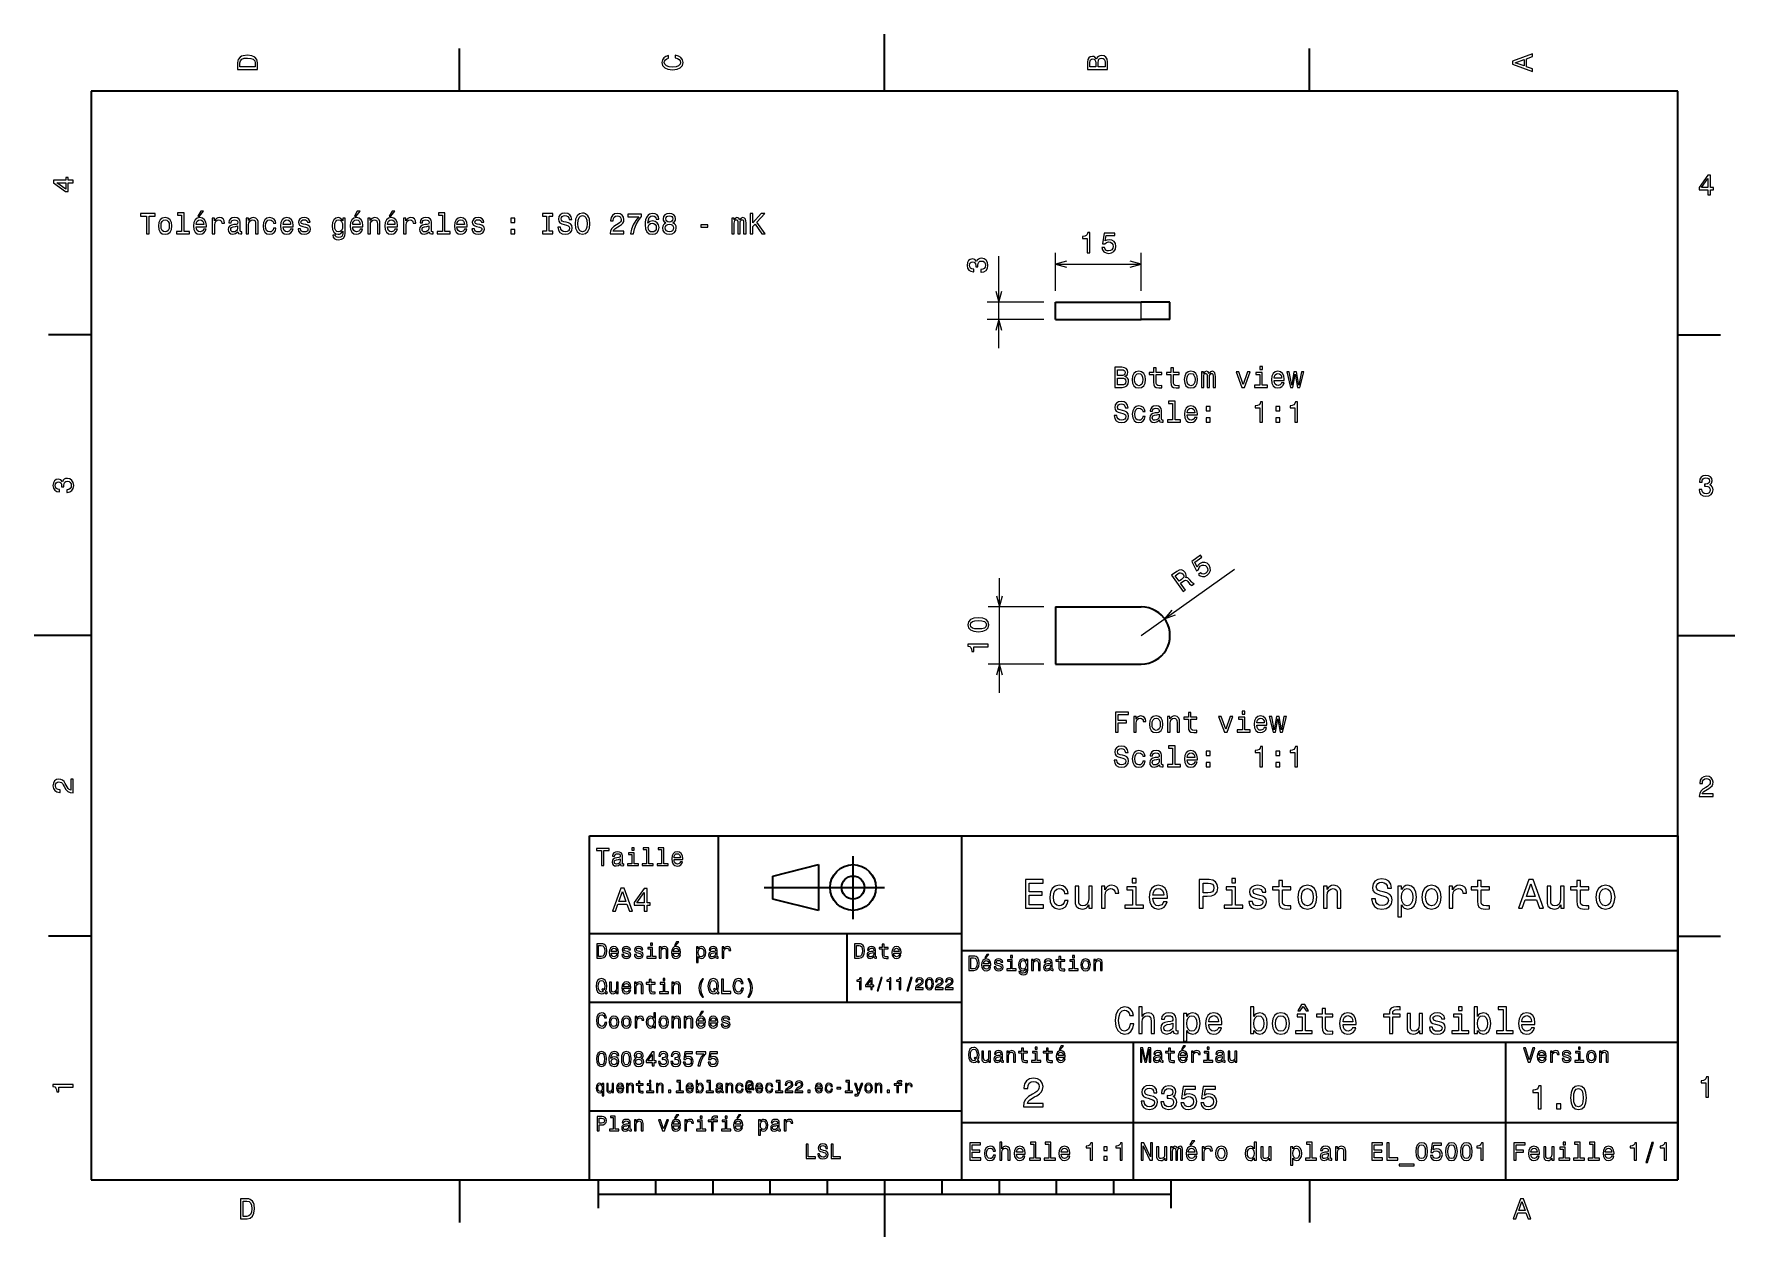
# Model space of a CAD drawing. Extents: x 0 to 297, y 0 to 210.
import ezdxf

# ---------------------------------------------------------------- set-up
doc = ezdxf.new("R2010")
doc.units = 0

msp = doc.modelspace()

# ---------------------------------------------------------------- linework, layer by layer
at = {"color": 7, "lineweight": 35, "ltscale": 0.25}
for p, q in [((148.5, 200), (148.5, 210)), ((178.343842, 110), (178.343842, 100)), ((10, 105), (0, 105)), ((287, 105), (297, 105)), ((192, 10), (192, 20)), ((148.5, 10), (148.5, 0))]:
    msp.add_line(p, q, dxfattribs=at)
at = {"color": 7, "lineweight": 35, "ltscale": 0.1875}
for p, q in [((74.300003, 200), (74.300003, 207.5)), ((222.699997, 200), (222.699997, 207.5)), ((10, 157.5), (2.5, 157.5)), ((287, 157.5), (294.5, 157.5)), ((10, 52.5), (2.5, 52.5)), ((287, 52.5), (294.5, 52.5)), ((74.300003, 10), (74.300003, 2.5)), ((222.699997, 10), (222.699997, 2.5))]:
    msp.add_line(p, q, dxfattribs=at)
at = {"color": 7, "lineweight": 35}
for p, q in [((287, 200), (10, 200)), ((10, 200), (10, 10)), ((287, 10), (287, 200)), ((97, 10), (97, 70)), ((97, 70), (287, 70)), ((162, 10), (162, 70)), ((287, 70), (287, 10)), ((127.5, 61), (148.5, 61)), ((97, 53), (162, 53)), ((162, 50), (287, 50)), ((97, 41), (162, 41)), ((162, 34), (287, 34)), ((257, 10), (257, 34)), ((97, 22), (162, 22)), ((162, 20), (287, 20)), ((10, 10), (287, 10)), ((97, 10), (287, 10)), ((98.5, 7.5), (198.5, 7.5))]:
    msp.add_line(p, q, dxfattribs=at)
at = {"color": 7, "lineweight": 13, "ltscale": 0.400901}
msp.add_line((168.444092, 155.171524), (168.444092, 171.20755), dxfattribs=at)
at = {"color": 7, "lineweight": 13, "ltscale": 0.165815}
for p, q in [((178.343842, 165.171524), (178.343842, 171.804138)), ((193.343842, 165.171524), (193.343842, 171.804138))]:
    msp.add_line(p, q, dxfattribs=at)
at = {"color": 7, "lineweight": 13, "ltscale": 0.375}
msp.add_line((178.343842, 169.804138), (193.343842, 169.804138), dxfattribs=at)
at = {"color": 7, "lineweight": 13, "ltscale": 0.247494}
for p, q in [((176.343842, 163.171524), (166.444092, 163.171524)), ((176.343842, 160.171524), (166.444092, 160.171524))]:
    msp.add_line(p, q, dxfattribs=at)
at = {"color": 7, "lineweight": 35, "ltscale": 0.075}
for p, q in [((178.343842, 160.171524), (178.343842, 163.171524)), ((198.343842, 160.171524), (198.343842, 163.171524))]:
    msp.add_line(p, q, dxfattribs=at)
at = {"color": 7, "lineweight": 35, "ltscale": 0.375}
for p, q in [((178.343842, 163.171524), (193.343842, 163.171524)), ((178.343842, 160.171524), (193.343842, 160.171524)), ((178.343842, 110), (193.343842, 110)), ((178.343842, 100), (193.343842, 100))]:
    msp.add_line(p, q, dxfattribs=at)
at = {"color": 7, "lineweight": 13, "ltscale": 0.075}
msp.add_line((193.343842, 160.171524), (193.343842, 163.171524), dxfattribs=at)
at = {"color": 7, "lineweight": 35, "ltscale": 0.125}
for p, q in [((198.343842, 163.171524), (193.343842, 163.171524)), ((198.343842, 160.171524), (193.343842, 160.171524)), ((98.5, 10), (98.5, 5)), ((198.5, 10), (198.5, 5))]:
    msp.add_line(p, q, dxfattribs=at)
at = {"color": 7, "lineweight": 13}
for p, q in [((193.343842, 105), (209.632065, 116.605774)), ((168.600662, 95), (168.600662, 115))]:
    msp.add_line(p, q, dxfattribs=at)
at = {"color": 7, "lineweight": 13, "ltscale": 0.243579}
for p, q in [((176.343842, 110), (166.600662, 110)), ((176.343842, 100), (166.600662, 100))]:
    msp.add_line(p, q, dxfattribs=at)
at = {"color": 7, "lineweight": 35, "ltscale": 0.425}
msp.add_line((119.5, 53), (119.5, 70), dxfattribs=at)
at = {"color": 7, "lineweight": 35, "ltscale": 0.275}
msp.add_line((143, 55.5), (143, 66.5), dxfattribs=at)
at = {"color": 7, "lineweight": 35, "ltscale": 0.206155}
for p, q in [((129, 63), (137, 65)), ((137, 57), (129, 59))]:
    msp.add_line(p, q, dxfattribs=at)
at = {"color": 7, "lineweight": 35, "ltscale": 0.1}
msp.add_line((129, 59), (129, 63), dxfattribs=at)
at = {"color": 7, "lineweight": 35, "ltscale": 0.2}
msp.add_line((137, 65), (137, 57), dxfattribs=at)
at = {"color": 7, "lineweight": 35, "ltscale": 0.3}
msp.add_line((142, 41), (142, 53), dxfattribs=at)
at = {"color": 7, "lineweight": 35, "ltscale": 0.35}
msp.add_line((192, 20), (192, 34), dxfattribs=at)
at = {"color": 7, "lineweight": 35, "ltscale": 0.0625}
for p, q in [((108.5, 10), (108.5, 7.5)), ((118.5, 10), (118.5, 7.5)), ((128.5, 10), (128.5, 7.5)), ((138.5, 10), (138.5, 7.5)), ((158.5, 10), (158.5, 7.5)), ((168.5, 10), (168.5, 7.5)), ((178.5, 10), (178.5, 7.5)), ((188.5, 10), (188.5, 7.5))]:
    msp.add_line(p, q, dxfattribs=at)
at = {"color": 7, "lineweight": 13}
for points in [[(35.533215, 204.994965), (35.533215, 203.829971), (39.033215, 203.829971), (39.033215, 204.994965), (38.922264, 205.544678), (38.584366, 205.953171), (38.034657, 206.205338), (37.283215, 206.296112), (36.516644, 206.215424), (36.21405, 206.114563), (35.971977, 205.973343), (35.644165, 205.56485), (35.563473, 205.297562)], [(35.951801, 204.959656), (36.027451, 205.342941), (36.259438, 205.605194), (36.672985, 205.761536), (37.283215, 205.811966), (37.873272, 205.756485), (38.286816, 205.600143), (38.533936, 205.332855), (38.614628, 204.959656), (38.614628, 204.298996), (35.951801, 204.298996)], [(111.93206, 205.817017), (112.35569, 205.716141), (112.658287, 205.549713), (112.844887, 205.317734), (112.905403, 205.045395), (112.814629, 204.71759), (112.54229, 204.460388), (112.098488, 204.28891), (111.483215, 204.233429), (110.872986, 204.28891), (110.424141, 204.455338), (110.151802, 204.71254), (110.055984, 205.045395), (110.106415, 205.287476), (110.247627, 205.494247), (110.474571, 205.655624), (110.787247, 205.766571), (110.787247, 206.245682), (110.308144, 206.094391), (109.94503, 205.832138), (109.718086, 205.474075), (109.637398, 205.045395), (109.763474, 204.510818), (110.116501, 204.10231), (110.696472, 203.840057), (111.483215, 203.749283), (112.269958, 203.840057), (112.84993, 204.10231), (113.208, 204.510818), (113.329041, 205.045395), (113.233215, 205.51442), (112.965927, 205.892654), (112.527161, 206.159943), (111.93206, 206.301163)], [(185.542007, 205.630417), (185.249496, 205.983429), (185.052811, 206.074219), (184.81073, 206.104477), (184.432495, 206.03891), (184.160156, 205.842224), (183.993729, 205.524506), (183.933212, 205.080704), (183.933212, 203.835022), (187.433212, 203.835022), (187.433212, 205.151306), (187.36261, 205.620331), (187.155838, 205.968307), (186.828018, 206.185165), (186.384216, 206.260818), (186.08667, 206.215424), (185.839554, 206.094391), (185.65799, 205.897705)], [(185.385666, 204.984879), (185.385666, 204.298996), (184.351807, 204.298996), (184.351807, 205.025223), (184.382065, 205.297562), (184.472839, 205.489197), (184.629181, 205.605194), (184.86116, 205.645538), (185.093155, 205.600143), (185.254532, 205.479111), (185.355408, 205.272339)], [(187.014618, 205.095825), (187.014618, 204.298996), (185.809296, 204.298996), (185.809296, 205.050446), (185.844589, 205.368164), (185.9505, 205.595108), (186.132065, 205.731277), (186.394302, 205.776657), (186.671692, 205.731277), (186.863327, 205.605194), (186.979324, 205.393372)], [(261.633209, 203.466858), (261.633209, 203.930847), (260.604401, 204.298996), (260.604401, 205.695969), (261.633209, 206.064133), (261.633209, 206.538193), (258.128174, 205.257217), (258.128174, 204.742798)], [(260.17572, 204.460388), (258.632477, 205), (260.17572, 205.539627)], [(6.833213, 184.02739), (6.833213, 184.481277), (5.965778, 184.481277), (5.965778, 184.98056), (5.56232, 184.98056), (5.56232, 184.481277), (3.408862, 184.481277), (3.408862, 184.022339), (5.521974, 182.489197), (5.965778, 182.489197), (5.965778, 184.02739)], [(292.277374, 181.916794), (292.731262, 181.916794), (292.731262, 182.784225), (293.23056, 182.784225), (293.23056, 183.187683), (292.731262, 183.187683), (292.731262, 185.341141), (292.272339, 185.341141), (290.739197, 183.228027), (290.739197, 182.784225), (292.277374, 182.784225)], [(291.162842, 183.187683), (292.277374, 184.756134), (292.277374, 183.187683)], [(5.56232, 182.912827), (3.993876, 184.02739), (5.56232, 184.02739)], [(19.629864, 175.143372), (20.093842, 175.143372), (20.093842, 178.219742), (21.15292, 178.219742), (21.15292, 178.643372), (18.565744, 178.643372), (18.565744, 178.219742), (19.629864, 178.219742)], [(25.772516, 178.391205), (25.772516, 175.516571), (24.859692, 175.516571), (24.859692, 175.143372), (27.1241, 175.143372), (27.1241, 175.516571), (26.21632, 175.516571), (26.21632, 178.764404), (25.07655, 178.764404), (25.07655, 178.391205)], [(28.621941, 178.219742), (28.919491, 178.219742), (29.620499, 179.077087), (29.126263, 179.077087)], [(55.946144, 178.219742), (56.243694, 178.219742), (56.944702, 179.077087), (56.450466, 179.077087)], [(62.018188, 178.219742), (62.315739, 178.219742), (63.016747, 179.077087), (62.522511, 179.077087)], [(71.312851, 178.391205), (71.312851, 175.516571), (70.400032, 175.516571), (70.400032, 175.143372), (72.664444, 175.143372), (72.664444, 175.516571), (71.75666, 175.516571), (71.75666, 178.764404), (70.61689, 178.764404), (70.61689, 178.391205)], [(89.458389, 175.567001), (88.812851, 175.567001), (88.812851, 175.143372), (90.567894, 175.143372), (90.567894, 175.567001), (89.922363, 175.567001), (89.922363, 178.219742), (90.567894, 178.219742), (90.567894, 178.643372), (88.812851, 178.643372), (88.812851, 178.219742), (89.458389, 178.219742)], [(91.929573, 176.298264), (91.470634, 176.298264), (91.571503, 175.763687), (91.823662, 175.370316), (92.21199, 175.133286), (92.736488, 175.047546), (93.255943, 175.128235), (93.644272, 175.350143), (93.891388, 175.69812), (93.982162, 176.157059), (93.906517, 176.570602), (93.694702, 176.837891), (93.351761, 177.014404), (92.89283, 177.145538), (92.499458, 177.241348), (92.242249, 177.35231), (92.096001, 177.513687), (92.050606, 177.765854), (92.096001, 177.992798), (92.227119, 178.164261), (92.428848, 178.280258), (92.70623, 178.320602), (92.988647, 178.270172), (93.210548, 178.134003), (93.356804, 177.907059), (93.427406, 177.599426), (93.886345, 177.599426), (93.886345, 177.609512), (93.805649, 178.083572), (93.568619, 178.4366), (93.195419, 178.658508), (92.691101, 178.734146), (92.237206, 178.658508), (91.884178, 178.446686), (91.657234, 178.118881), (91.576546, 177.695251), (91.642105, 177.317001), (91.833748, 177.059799), (92.136345, 176.888321), (92.549889, 176.757202), (92.958389, 176.641205), (93.266029, 176.530258), (93.452629, 176.368881), (93.518188, 176.106628), (93.457672, 175.83934), (93.301331, 175.637604), (93.064301, 175.51152), (92.75666, 175.471176), (92.413719, 175.526657), (92.151474, 175.688034), (91.985046, 175.950287)], [(94.466316, 176.893372), (94.557098, 176.106628), (94.819344, 175.526657), (95.227844, 175.168594), (95.762428, 175.047546), (96.291969, 175.168594), (96.705513, 175.526657), (96.962715, 176.106628), (97.058533, 176.893372), (96.962715, 177.675079), (96.851761, 177.992798), (96.705513, 178.255035), (96.291969, 178.613113), (96.039803, 178.703888), (95.762428, 178.739197), (95.222801, 178.613113), (94.814301, 178.260086), (94.557098, 177.680115)], [(94.95047, 176.893372), (95.005943, 177.503601), (95.172371, 177.952454), (95.429573, 178.224777), (95.762428, 178.320602), (96.090233, 178.224777), (96.347443, 177.947403), (96.51387, 177.498566), (96.574387, 176.893372), (96.51387, 176.283142), (96.347443, 175.83429), (96.090233, 175.561966), (95.762428, 175.471176), (95.429573, 175.561966), (95.172371, 175.83429), (95.005943, 176.278091)], [(100.603928, 175.143372), (103.009552, 175.143372), (103.009552, 175.577087), (101.108253, 175.577087), (101.214165, 175.814117), (101.395721, 176.010803), (101.955513, 176.368881), (102.253067, 176.520172), (102.585922, 176.73703), (102.822952, 176.989197), (102.959122, 177.286743), (103.009552, 177.624634), (102.923813, 178.048264), (102.686783, 178.381119), (102.323669, 178.592941), (101.854652, 178.668594), (101.370499, 178.582855), (101.00235, 178.345825), (100.765312, 177.967575), (100.684624, 177.468292), (100.684624, 177.39769), (101.143555, 177.39769), (101.143555, 177.438034), (101.188942, 177.780975), (101.325111, 178.033142), (101.541969, 178.194519), (101.829437, 178.25), (102.121941, 178.19957), (102.338799, 178.073486), (102.480011, 177.876801), (102.530441, 177.629684), (102.49514, 177.39769), (102.399323, 177.201004), (102.237938, 177.029541), (102.016037, 176.878235), (101.718483, 176.716858), (101.224251, 176.404175), (100.876266, 176.07132), (100.669495, 175.667862), (100.603928, 175.158508)], [(104.169495, 175.143372), (104.678864, 175.143372), (104.845291, 175.97551), (105.137794, 176.752167), (105.551338, 177.473343), (106.090965, 178.149139), (106.090965, 178.567719), (103.690392, 178.567719), (103.690392, 178.108795), (105.606819, 178.108795), (105.052063, 177.427948), (104.633476, 176.716858), (104.340965, 175.960373)], [(109.116905, 177.700287), (109.021088, 178.108795), (108.799179, 178.411377), (108.456245, 178.603027), (108.012436, 178.668594), (107.71489, 178.633286), (107.45768, 178.53746), (107.230736, 178.381119), (107.039093, 178.159225), (106.887802, 177.881851), (106.776848, 177.543945), (106.706245, 177.145538), (106.686073, 176.696686), (106.766762, 175.980545), (107.013878, 175.46109), (107.412292, 175.148422), (107.956963, 175.042511), (108.446159, 175.133286), (108.819359, 175.370316), (109.061432, 175.743515), (109.147163, 176.217575), (109.061432, 176.696686), (108.829445, 177.064835), (108.471375, 177.296829), (108.027565, 177.377518), (107.548462, 177.276657), (107.190392, 176.989197), (107.266045, 177.543945), (107.427422, 177.942368), (107.674545, 178.179398), (108.017479, 178.260086), (108.269646, 178.219742), (108.461288, 178.113831), (108.587364, 177.937317), (108.652931, 177.700287)], [(110.3172, 177.029541), (110.05999, 176.888321), (109.883476, 176.691635), (109.77253, 176.444519), (109.737228, 176.146973), (109.817917, 175.69812), (110.049904, 175.350143), (110.428146, 175.128235), (110.942558, 175.042511), (111.45192, 175.128235), (111.830162, 175.350143), (112.062157, 175.69812), (112.147888, 176.146973), (112.107544, 176.444519), (112.001633, 176.691635), (111.820076, 176.888321), (111.567917, 177.029541), (111.769646, 177.150574), (111.910858, 177.317001), (111.99659, 177.518738), (112.026848, 177.765854), (111.946159, 178.123917), (111.734344, 178.411377), (111.391403, 178.597977), (110.942558, 178.668594), (110.488663, 178.597977), (110.145729, 178.411377), (109.928871, 178.123917), (109.853218, 177.765854), (109.878433, 177.518738), (109.964172, 177.317001)], [(110.332329, 177.72551), (110.372673, 177.947403), (110.493706, 178.118881), (110.685349, 178.224777), (110.942558, 178.265137), (111.194717, 178.224777), (111.38636, 178.118881), (111.507401, 177.947403), (111.552788, 177.72551), (111.507401, 177.498566), (111.38636, 177.322052), (111.194717, 177.206055), (110.942558, 177.170746), (110.685349, 177.21109), (110.493706, 177.322052), (110.372673, 177.498566)], [(125.028305, 175.143372), (125.492287, 175.143372), (125.492287, 176.389053), (125.90583, 176.832855), (127.080902, 175.143372), (127.645744, 175.143372), (126.233635, 177.170746), (127.605392, 178.643372), (126.99012, 178.643372), (125.492287, 177.02449), (125.492287, 178.643372), (125.028305, 178.643372)], [(21.722805, 176.494949), (21.803495, 175.879684), (22.035484, 175.425797), (22.403641, 175.143372), (22.897877, 175.047546), (23.38707, 175.143372), (23.755224, 175.420746), (23.987213, 175.874634), (24.072948, 176.494949), (23.987213, 177.110229), (23.755224, 177.569168), (23.38707, 177.846542), (22.897877, 177.947403), (22.403641, 177.846542), (22.035484, 177.564117), (21.803495, 177.110229)], [(22.176695, 176.5), (22.222084, 176.953888), (22.363295, 177.281708), (22.59024, 177.483429), (22.897877, 177.554031), (23.20047, 177.483429), (23.427416, 177.286743), (23.568626, 176.953888), (23.619057, 176.5), (23.568626, 176.041061), (23.427416, 175.708206), (23.20047, 175.506485), (22.897877, 175.440918), (22.59024, 175.506485), (22.363295, 175.708206), (22.222084, 176.041061)], [(28.314302, 176.368881), (30.08952, 176.368881), (30.094563, 176.575653), (30.01387, 177.155624), (29.791969, 177.58934), (29.438942, 177.851578), (28.969921, 177.947403), (28.51099, 177.846542), (28.157963, 177.564117), (27.931019, 177.105194), (27.850327, 176.5), (27.925976, 175.879684), (28.15292, 175.425797), (28.500902, 175.143372), (28.954792, 175.047546), (29.348164, 175.113113), (29.670931, 175.284576), (29.907963, 175.556915), (30.04413, 175.920029), (29.60537, 175.920029), (29.514591, 175.718292), (29.383467, 175.567001), (29.010269, 175.445969), (28.722805, 175.501434), (28.505945, 175.677948), (28.364735, 175.965424), (28.314302, 176.353745)], [(28.314302, 176.742081), (28.369778, 177.090057), (28.505945, 177.34726), (28.712719, 177.503601), (28.985052, 177.559082), (29.252342, 177.503601), (29.459116, 177.34726), (29.585197, 177.090057), (29.630585, 176.742081)], [(31.128424, 175.143372), (31.572227, 175.143372), (31.572227, 176.691635), (31.617617, 177.064835), (31.753784, 177.332138), (31.975685, 177.493515), (32.273235, 177.548996), (32.49514, 177.513687), (32.661564, 177.412827), (32.762428, 177.241348), (32.797733, 177.009369), (33.246582, 177.009369), (33.186062, 177.417862), (33.019634, 177.710373), (32.742256, 177.886887), (32.364014, 177.947403), (32.106812, 177.907059), (31.884907, 177.806198), (31.688221, 177.63472), (31.531883, 177.40274), (31.531883, 177.851578), (31.128424, 177.851578)], [(35.606812, 175.496399), (35.606812, 175.481262), (35.632027, 175.309799), (35.707672, 175.188766), (36.025398, 175.092941), (36.272514, 175.133286), (36.272514, 175.476227), (36.166611, 175.46109), (36.025398, 175.526657), (36.000183, 175.728394), (36.000183, 177.130402), (35.939663, 177.48848), (35.763153, 177.740631), (35.455513, 177.891937), (35.021797, 177.947403), (34.598167, 177.886887), (34.285484, 177.715424), (34.088799, 177.44812), (34.023239, 177.095108), (34.023239, 177.064835), (34.421654, 177.064835), (34.456955, 177.276657), (34.567905, 177.427948), (34.749462, 177.518738), (35.006668, 177.554031), (35.253784, 177.528824), (35.430298, 177.453171), (35.536205, 177.322052), (35.57151, 177.140488), (35.551334, 176.92868), (35.470642, 176.822769), (35.268913, 176.772339), (34.890671, 176.731995), (34.456955, 176.641205), (34.149319, 176.479828), (33.967762, 176.227661), (33.912285, 175.854462), (33.962719, 175.521606), (34.119057, 175.27449), (34.37122, 175.118149), (34.7192, 175.062683), (35.188225, 175.168594)], [(35.556377, 176.091492), (35.495857, 175.829254), (35.334476, 175.627518), (35.0924, 175.496399), (34.794853, 175.451004), (34.60321, 175.476227), (34.467041, 175.556915), (34.381306, 175.69812), (34.356091, 175.894806), (34.376263, 176.07132), (34.456955, 176.197403), (34.77972, 176.338623), (35.188225, 176.399139), (35.556377, 176.520172)], [(37.034042, 175.143372), (37.477848, 175.143372), (37.477848, 176.706772), (37.523239, 177.064835), (37.669491, 177.327087), (37.896435, 177.48848), (38.199028, 177.548996), (38.441105, 177.498566), (38.5924, 177.362396), (38.668049, 177.135452), (38.693268, 176.832855), (38.693268, 175.143372), (39.13707, 175.143372), (39.13707, 176.92363), (39.116898, 177.281708), (39.026119, 177.579254), (38.728569, 177.851578), (38.264591, 177.947403), (38.007385, 177.912109), (37.790527, 177.816284), (37.603928, 177.654892), (37.457672, 177.438034), (37.457672, 177.851578), (37.034042, 177.851578)], [(41.794853, 176.953888), (42.233612, 176.953888), (42.142834, 177.357346), (41.925976, 177.675079), (41.588081, 177.871765), (41.149319, 177.947403), (40.665169, 177.846542), (40.297012, 177.564117), (40.065025, 177.105194), (39.984333, 176.489914), (40.059982, 175.879684), (40.286926, 175.425797), (40.644997, 175.143372), (41.13419, 175.047546), (41.567909, 175.123199), (41.905804, 175.335007), (42.137791, 175.667862), (42.238655, 176.111664), (41.815025, 176.111664), (41.739376, 175.829254), (41.598167, 175.617432), (41.396439, 175.486313), (41.149319, 175.445969), (40.841682, 175.51152), (40.619781, 175.713257), (40.483612, 176.041061), (40.438225, 176.505035), (40.483612, 176.958939), (40.624825, 177.286743), (40.851768, 177.48848), (41.149319, 177.559082), (41.411568, 177.513687), (41.608253, 177.39769), (41.739376, 177.206055)], [(43.494419, 176.368881), (45.269634, 176.368881), (45.274677, 176.575653), (45.193985, 177.155624), (44.972084, 177.58934), (44.619057, 177.851578), (44.15004, 177.947403), (43.691105, 177.846542), (43.338081, 177.564117), (43.111134, 177.105194), (43.030441, 176.5), (43.106091, 175.879684), (43.333035, 175.425797), (43.681019, 175.143372), (44.134911, 175.047546), (44.528282, 175.113113), (44.851048, 175.284576), (45.088081, 175.556915), (45.224243, 175.920029), (44.785484, 175.920029), (44.694706, 175.718292), (44.563583, 175.567001), (44.190384, 175.445969), (43.90292, 175.501434), (43.686062, 175.677948), (43.544853, 175.965424), (43.494419, 176.353745)], [(43.494419, 176.742081), (43.549896, 177.090057), (43.686062, 177.34726), (43.892834, 177.503601), (44.165169, 177.559082), (44.432457, 177.503601), (44.639229, 177.34726), (44.765312, 177.090057), (44.810699, 176.742081)], [(47.468483, 176.721909), (47.039806, 176.822769), (46.722084, 176.938766), (46.616177, 177.175797), (46.646435, 177.342224), (46.752342, 177.463257), (46.923813, 177.53891), (47.170929, 177.569168), (47.407963, 177.53891), (47.594563, 177.44812), (47.715599, 177.311966), (47.766029, 177.130402), (48.199749, 177.130402), (48.199749, 177.140488), (48.1241, 177.468292), (47.917328, 177.72551), (47.594563, 177.886887), (47.170929, 177.947403), (46.742256, 177.886887), (46.429577, 177.720459), (46.232891, 177.473343), (46.172371, 177.16066), (46.217758, 176.858063), (46.358971, 176.646255), (46.590958, 176.494949), (46.928856, 176.389053), (47.423092, 176.268005), (47.725685, 176.141937), (47.806377, 176.041061), (47.836639, 175.889771), (47.791248, 175.703171), (47.670212, 175.561966), (47.473526, 175.471176), (47.211277, 175.440918), (46.933899, 175.471176), (46.73217, 175.577087), (46.596001, 175.748566), (46.540527, 175.985596), (46.111855, 175.985596), (46.182457, 175.582138), (46.389229, 175.289627), (46.717041, 175.113113), (47.170929, 175.047546), (47.644997, 175.113113), (47.992977, 175.289627), (48.204792, 175.572052), (48.280441, 175.940201), (48.224968, 176.257919), (48.068626, 176.474777), (47.81142, 176.615997)], [(54.322227, 175.264404), (54.322227, 177.851578), (53.898594, 177.851578), (53.898594, 177.412827), (53.550613, 177.811234), (53.338795, 177.912109), (53.101765, 177.947403), (52.673092, 177.846542), (52.340237, 177.564117), (52.123379, 177.110229), (52.047729, 176.5), (52.123379, 175.88472), (52.340237, 175.430832), (52.673092, 175.143372), (53.101765, 175.047546), (53.343838, 175.082855), (53.54557, 175.17363), (53.898594, 175.556915), (53.898594, 175.17363), (53.85825, 174.871033), (53.747299, 174.654175), (53.53548, 174.528091), (53.217758, 174.482712), (52.94038, 174.51297), (52.743694, 174.588623), (52.627701, 174.719742), (52.5924, 174.896255), (52.163723, 174.896255), (52.163723, 174.876083), (52.229286, 174.553314), (52.431015, 174.311234), (52.75378, 174.154892), (53.192543, 174.099426), (53.717037, 174.175079), (54.065022, 174.386887), (54.261707, 174.755051)], [(52.506664, 176.5), (52.552052, 176.948853), (52.688221, 177.281708), (52.900036, 177.478394), (53.182457, 177.548996), (53.480007, 177.478394), (53.701908, 177.281708), (53.838078, 176.948853), (53.888508, 176.5), (53.838078, 176.041061), (53.701908, 175.713257), (53.480007, 175.51152), (53.182457, 175.445969), (52.900036, 175.51152), (52.688221, 175.713257), (52.552052, 176.046112)], [(55.638508, 176.368881), (57.413723, 176.368881), (57.418766, 176.575653), (57.338074, 177.155624), (57.116173, 177.58934), (56.763145, 177.851578), (56.294128, 177.947403), (55.835194, 177.846542), (55.482166, 177.564117), (55.255222, 177.105194), (55.17453, 176.5), (55.250179, 175.879684), (55.477123, 175.425797), (55.825108, 175.143372), (56.278996, 175.047546), (56.672371, 175.113113), (56.995136, 175.284576), (57.232166, 175.556915), (57.368336, 175.920029), (56.929573, 175.920029), (56.838795, 175.718292), (56.707672, 175.567001), (56.334473, 175.445969), (56.047009, 175.501434), (55.830151, 175.677948), (55.688938, 175.965424), (55.638508, 176.353745)], [(55.638508, 176.742081), (55.693981, 177.090057), (55.830151, 177.34726), (56.036922, 177.503601), (56.309258, 177.559082), (56.57655, 177.503601), (56.783321, 177.34726), (56.909401, 177.090057), (56.954788, 176.742081)], [(58.286201, 175.143372), (58.730003, 175.143372), (58.730003, 176.706772), (58.775394, 177.064835), (58.921646, 177.327087), (59.148594, 177.48848), (59.451187, 177.548996), (59.69326, 177.498566), (59.844559, 177.362396), (59.920208, 177.135452), (59.945423, 176.832855), (59.945423, 175.143372), (60.389229, 175.143372), (60.389229, 176.92363), (60.369053, 177.281708), (60.278275, 177.579254), (59.980724, 177.851578), (59.51675, 177.947403), (59.259544, 177.912109), (59.042686, 177.816284), (58.856087, 177.654892), (58.709831, 177.438034), (58.709831, 177.851578), (58.286201, 177.851578)], [(61.710552, 176.368881), (63.485767, 176.368881), (63.49081, 176.575653), (63.410118, 177.155624), (63.188217, 177.58934), (62.83519, 177.851578), (62.366173, 177.947403), (61.907238, 177.846542), (61.554211, 177.564117), (61.327267, 177.105194), (61.246574, 176.5), (61.322224, 175.879684), (61.549168, 175.425797), (61.897152, 175.143372), (62.35104, 175.047546), (62.744415, 175.113113), (63.067181, 175.284576), (63.304211, 175.556915), (63.44038, 175.920029), (63.001617, 175.920029), (62.910839, 175.718292), (62.779716, 175.567001), (62.406517, 175.445969), (62.119053, 175.501434), (61.902195, 175.677948), (61.760983, 175.965424), (61.710552, 176.353745)], [(61.710552, 176.742081), (61.766026, 177.090057), (61.902195, 177.34726), (62.108967, 177.503601), (62.381302, 177.559082), (62.648594, 177.503601), (62.855366, 177.34726), (62.981445, 177.090057), (63.026833, 176.742081)], [(64.524673, 175.143372), (64.968475, 175.143372), (64.968475, 176.691635), (65.01387, 177.064835), (65.150032, 177.332138), (65.371933, 177.493515), (65.669479, 177.548996), (65.891388, 177.513687), (66.057816, 177.412827), (66.158676, 177.241348), (66.193985, 177.009369), (66.642822, 177.009369), (66.582306, 177.417862), (66.415878, 177.710373), (66.138504, 177.886887), (65.760262, 177.947403), (65.503059, 177.907059), (65.281158, 177.806198), (65.084473, 177.63472), (64.928131, 177.40274), (64.928131, 177.851578), (64.524673, 177.851578)], [(69.003052, 175.496399), (69.003052, 175.481262), (69.028275, 175.309799), (69.10392, 175.188766), (69.421646, 175.092941), (69.668762, 175.133286), (69.668762, 175.476227), (69.562851, 175.46109), (69.421646, 175.526657), (69.396423, 175.728394), (69.396423, 177.130402), (69.335907, 177.48848), (69.159393, 177.740631), (68.851761, 177.891937), (68.418045, 177.947403), (67.994415, 177.886887), (67.681732, 177.715424), (67.485046, 177.44812), (67.419479, 177.095108), (67.419479, 177.064835), (67.817902, 177.064835), (67.853203, 177.276657), (67.964157, 177.427948), (68.145706, 177.518738), (68.402908, 177.554031), (68.650032, 177.528824), (68.826546, 177.453171), (68.932449, 177.322052), (68.967758, 177.140488), (68.947586, 176.92868), (68.86689, 176.822769), (68.665161, 176.772339), (68.286919, 176.731995), (67.853203, 176.641205), (67.545563, 176.479828), (67.364014, 176.227661), (67.308533, 175.854462), (67.358963, 175.521606), (67.515305, 175.27449), (67.767471, 175.118149), (68.115448, 175.062683), (68.584473, 175.168594)], [(68.952621, 176.091492), (68.892105, 175.829254), (68.730728, 175.627518), (68.488647, 175.496399), (68.191101, 175.451004), (67.999451, 175.476227), (67.863289, 175.556915), (67.777557, 175.69812), (67.752335, 175.894806), (67.772507, 176.07132), (67.853203, 176.197403), (68.175964, 176.338623), (68.584473, 176.399139), (68.952621, 176.520172)], [(73.854645, 176.368881), (75.629852, 176.368881), (75.634903, 176.575653), (75.554207, 177.155624), (75.332306, 177.58934), (74.979279, 177.851578), (74.510262, 177.947403), (74.051331, 177.846542), (73.698303, 177.564117), (73.471359, 177.105194), (73.390663, 176.5), (73.466309, 175.879684), (73.693253, 175.425797), (74.041245, 175.143372), (74.495132, 175.047546), (74.888504, 175.113113), (75.211273, 175.284576), (75.448303, 175.556915), (75.584473, 175.920029), (75.145706, 175.920029), (75.054932, 175.718292), (74.923805, 175.567001), (74.550606, 175.445969), (74.263138, 175.501434), (74.04628, 175.677948), (73.905075, 175.965424), (73.854645, 176.353745)], [(73.854645, 176.742081), (73.91011, 177.090057), (74.04628, 177.34726), (74.253052, 177.503601), (74.525391, 177.559082), (74.792679, 177.503601), (74.999451, 177.34726), (75.125534, 177.090057), (75.170921, 176.742081)], [(77.828705, 176.721909), (77.400024, 176.822769), (77.082306, 176.938766), (76.976395, 177.175797), (77.006653, 177.342224), (77.112564, 177.463257), (77.284035, 177.53891), (77.531151, 177.569168), (77.768188, 177.53891), (77.954788, 177.44812), (78.075821, 177.311966), (78.126251, 177.130402), (78.559967, 177.130402), (78.559967, 177.140488), (78.484322, 177.468292), (78.27755, 177.72551), (77.954788, 177.886887), (77.531151, 177.947403), (77.102478, 177.886887), (76.789795, 177.720459), (76.593109, 177.473343), (76.532593, 177.16066), (76.577988, 176.858063), (76.719193, 176.646255), (76.95118, 176.494949), (77.289078, 176.389053), (77.78331, 176.268005), (78.085907, 176.141937), (78.166595, 176.041061), (78.196854, 175.889771), (78.151474, 175.703171), (78.030434, 175.561966), (77.833748, 175.471176), (77.571503, 175.440918), (77.294121, 175.471176), (77.092392, 175.577087), (76.956223, 175.748566), (76.900749, 175.985596), (76.472076, 175.985596), (76.542679, 175.582138), (76.749451, 175.289627), (77.077263, 175.113113), (77.531151, 175.047546), (78.005219, 175.113113), (78.353195, 175.289627), (78.565018, 175.572052), (78.640663, 175.940201), (78.58519, 176.257919), (78.428848, 176.474777), (78.171646, 176.615997)], [(83.270348, 177.100143), (83.966309, 177.100143), (83.966309, 177.851578), (83.270348, 177.851578)], [(83.270348, 175.143372), (83.966309, 175.143372), (83.966309, 175.894806), (83.270348, 175.894806)], [(108.657974, 176.21254), (108.602493, 175.894806), (108.461288, 175.65274), (108.234337, 175.491348), (107.95192, 175.440918), (107.654373, 175.491348), (107.427422, 175.64769), (107.281174, 175.889771), (107.235779, 176.207489), (107.286217, 176.520172), (107.427422, 176.757202), (107.659416, 176.908508), (107.972092, 176.963974), (108.244431, 176.908508), (108.461288, 176.762253), (108.602493, 176.525223)], [(110.221375, 176.157059), (110.266762, 176.424347), (110.413017, 176.626083), (110.639961, 176.757202), (110.942558, 176.802597), (111.240105, 176.757202), (111.467056, 176.626083), (111.613304, 176.424347), (111.663742, 176.157059), (111.613304, 175.869598), (111.467056, 175.65274), (111.240105, 175.51152), (110.942558, 175.466141), (110.639961, 175.51152), (110.413017, 175.65274), (110.266762, 175.869598)], [(116.404381, 176.298264), (117.62484, 176.298264), (117.62484, 176.696686), (116.404381, 176.696686)], [(121.866203, 175.143372), (122.274704, 175.143372), (122.274704, 176.953888), (122.299919, 177.226227), (122.375565, 177.422913), (122.491562, 177.53891), (122.64286, 177.58429), (122.763893, 177.543945), (122.844589, 177.443085), (122.884933, 177.271606), (122.900063, 177.044662), (122.900063, 175.143372), (123.283348, 175.143372), (123.283348, 176.953888), (123.308563, 177.221176), (123.384209, 177.417862), (123.505249, 177.53891), (123.656548, 177.58429), (123.77758, 177.543945), (123.858276, 177.443085), (123.908707, 177.044662), (123.908707, 175.143372), (124.317207, 175.143372), (124.317207, 177.014404), (124.291992, 177.40274), (124.211304, 177.700287), (124.049919, 177.881851), (123.787666, 177.947403), (123.480034, 177.846542), (123.243004, 177.554031), (123.056404, 177.841492), (122.743721, 177.947403), (122.456261, 177.846542), (122.259575, 177.564117), (122.259575, 177.851578), (121.866203, 177.851578)], [(183.885056, 171.804138), (184.343979, 171.804138), (184.343979, 175.329361), (184.001053, 175.329361), (183.910263, 175.021713), (183.728714, 174.814941), (183.45134, 174.693909), (183.068054, 174.653564), (183.068054, 174.295486), (183.885056, 174.295486)], [(186.461136, 172.716965), (186.572083, 172.303421), (186.819199, 171.980652), (187.182312, 171.778915), (187.646286, 171.703278), (188.155655, 171.794052), (188.554077, 172.041168), (188.806229, 172.43454), (188.902054, 172.938858), (188.816315, 173.407883), (188.574249, 173.776047), (188.195999, 174.013077), (187.706818, 174.098801), (187.328568, 174.038284), (187.036057, 173.871857), (187.177277, 174.814941), (188.710419, 174.814941), (188.710419, 175.228485), (186.839371, 175.228485), (186.561996, 173.372589), (186.965454, 173.372589), (187.257965, 173.609619), (187.631165, 173.695343), (187.953934, 173.639877), (188.20105, 173.478485), (188.357391, 173.231369), (188.412857, 172.913651), (188.357391, 172.595932), (188.195999, 172.348801), (187.948883, 172.192474), (187.631165, 172.136993), (187.363876, 172.172287), (187.157104, 172.288284), (187.005798, 172.469849), (186.930145, 172.716965)], [(165.344666, 168.41864), (165.379974, 168.41864), (165.86412, 168.499329), (166.227234, 168.736359), (166.459229, 169.109558), (166.544952, 169.603806), (166.459229, 170.128296), (166.23732, 170.521667), (165.884293, 170.773834), (165.430405, 170.864609), (165.132858, 170.824265), (164.890778, 170.713318), (164.704178, 170.531754), (164.568008, 170.289673), (164.295685, 170.617493), (163.861954, 170.73349), (163.468582, 170.657837), (163.171036, 170.440979), (162.984436, 170.087952), (162.918869, 169.603806), (162.999573, 169.149902), (163.221466, 168.801926), (163.574493, 168.574982), (164.043518, 168.499329), (164.078812, 168.499329), (164.078812, 168.948181), (163.756058, 168.988525), (163.524063, 169.119644), (163.382858, 169.331467), (163.332428, 169.629013), (163.372772, 169.891266), (163.478668, 170.082901), (163.650146, 170.198898), (163.882126, 170.244293), (164.129257, 170.198898), (164.295685, 170.077866), (164.396545, 169.866043), (164.426804, 169.578583), (164.421753, 169.381897), (164.820175, 169.381897), (164.810089, 169.629013), (164.855469, 169.946747), (164.976517, 170.183777), (165.173203, 170.324982), (165.430405, 170.375412), (165.722916, 170.319946), (165.939774, 170.173691), (166.075943, 169.941696), (166.121323, 169.634064), (166.070892, 169.31633), (165.919601, 169.084351), (165.677521, 168.938095), (165.344666, 168.882614)], [(190.492264, 150.2061), (190.845276, 150.498611), (190.936066, 150.695297), (190.966324, 150.937378), (190.900757, 151.315613), (190.704071, 151.587952), (190.386353, 151.754379), (189.942551, 151.814896), (188.696869, 151.814896), (188.696869, 148.314896), (190.013153, 148.314896), (190.482178, 148.385498), (190.830154, 148.59227), (191.047012, 148.92009), (191.122665, 149.363892), (191.077271, 149.661438), (190.956238, 149.908554), (190.759552, 150.090118)], [(195.485046, 150.554092), (195.485046, 149.197464), (195.515305, 148.758698), (195.656525, 148.4561), (195.93895, 148.279587), (196.418045, 148.21907), (196.942551, 148.244293), (196.942551, 148.627579), (196.559265, 148.597321), (196.211273, 148.637665), (196.024673, 148.763748), (195.943985, 148.975555), (195.928864, 149.273102), (195.928864, 150.554092), (196.942551, 150.554092), (196.942551, 150.932327), (195.928864, 150.932327), (195.928864, 151.724121), (195.485046, 151.724121), (195.485046, 150.932327), (194.718475, 150.932327), (194.718475, 150.554092)], [(198.521072, 150.554092), (198.521072, 149.197464), (198.551331, 148.758698), (198.692551, 148.4561), (198.97496, 148.279587), (199.454071, 148.21907), (199.978561, 148.244293), (199.978561, 148.627579), (199.595276, 148.597321), (199.247299, 148.637665), (199.060699, 148.763748), (198.980011, 148.975555), (198.964874, 149.273102), (198.964874, 150.554092), (199.978561, 150.554092), (199.978561, 150.932327), (198.964874, 150.932327), (198.964874, 151.724121), (198.521072, 151.724121), (198.521072, 150.932327), (197.754501, 150.932327), (197.754501, 150.554092)], [(214.477844, 151.935928), (214.00882, 151.935928), (214.00882, 151.43161), (214.477844, 151.43161)], [(189.846725, 150.362442), (189.160843, 150.362442), (189.160843, 151.396301), (189.88707, 151.396301), (190.159409, 151.366043), (190.351044, 151.275269), (190.467041, 151.118927), (190.507385, 150.886948), (190.46199, 150.654953), (190.340958, 150.493576), (190.134186, 150.3927)], [(189.957672, 148.73349), (189.160843, 148.73349), (189.160843, 149.938812), (189.912292, 149.938812), (190.230011, 149.903519), (190.456955, 149.797607), (190.593124, 149.616043), (190.638504, 149.353806), (190.593124, 149.076416), (190.467041, 148.884781), (190.255219, 148.768784)], [(191.722809, 149.666473), (191.803497, 149.051208), (192.035492, 148.597321), (192.403641, 148.314896), (192.897873, 148.21907), (193.38707, 148.314896), (193.755219, 148.59227), (193.987213, 149.046158), (194.072952, 149.666473), (193.987213, 150.281754), (193.755219, 150.740692), (193.38707, 151.018066), (192.897873, 151.118927), (192.403641, 151.018066), (192.035492, 150.735641), (191.803497, 150.281754)], [(192.176697, 149.671524), (192.222076, 150.125412), (192.363297, 150.453217), (192.59024, 150.654953), (192.897873, 150.725555), (193.20047, 150.654953), (193.427414, 150.458267), (193.568619, 150.125412), (193.619064, 149.671524), (193.568619, 149.212585), (193.427414, 148.87973), (193.20047, 148.678009), (192.897873, 148.612442), (192.59024, 148.678009), (192.363297, 148.87973), (192.222076, 149.212585)], [(200.830872, 149.666473), (200.91156, 149.051208), (201.143555, 148.597321), (201.511703, 148.314896), (202.005951, 148.21907), (202.495132, 148.314896), (202.863297, 148.59227), (203.095276, 149.046158), (203.181015, 149.666473), (203.095276, 150.281754), (202.863297, 150.740692), (202.495132, 151.018066), (202.005951, 151.118927), (201.511703, 151.018066), (201.143555, 150.735641), (200.91156, 150.281754)], [(201.28476, 149.671524), (201.330154, 150.125412), (201.471359, 150.453217), (201.698303, 150.654953), (202.005951, 150.725555), (202.308533, 150.654953), (202.535492, 150.458267), (202.676697, 150.125412), (202.727127, 149.671524), (202.676697, 149.212585), (202.535492, 148.87973), (202.308533, 148.678009), (202.005951, 148.612442), (201.698303, 148.678009), (201.471359, 148.87973), (201.330154, 149.212585)], [(203.821503, 148.314896), (204.230011, 148.314896), (204.230011, 150.125412), (204.255219, 150.397751), (204.330872, 150.594437), (204.446869, 150.710434), (204.59816, 150.755814), (204.719208, 150.715469), (204.799896, 150.614609), (204.84024, 150.44313), (204.855377, 150.216187), (204.855377, 148.314896), (205.238647, 148.314896), (205.238647, 150.125412), (205.26387, 150.3927), (205.339523, 150.589386), (205.460556, 150.710434), (205.611847, 150.755814), (205.732895, 150.715469), (205.813583, 150.614609), (205.864014, 150.216187), (205.864014, 148.314896), (206.272522, 148.314896), (206.272522, 150.185928), (206.247299, 150.574265), (206.166611, 150.871811), (206.005219, 151.053375), (205.742981, 151.118927), (205.435333, 151.018066), (205.198303, 150.725555), (205.011703, 151.013016), (204.699036, 151.118927), (204.41156, 151.018066), (204.214874, 150.735641), (204.214874, 151.023102), (203.821503, 151.023102)], [(210.882019, 148.314896), (211.351044, 148.314896), (212.339523, 151.023102), (211.880585, 151.023102), (211.119064, 148.839386), (210.342407, 151.023102), (209.878418, 151.023102)], [(214.462723, 148.688095), (214.462723, 150.932327), (213.322952, 150.932327), (213.322952, 150.554092), (214.018921, 150.554092), (214.018921, 148.688095), (213.11113, 148.688095), (213.11113, 148.314896), (215.380585, 148.314896), (215.380585, 148.688095)], [(216.530441, 149.540405), (218.305664, 149.540405), (218.310699, 149.747177), (218.230011, 150.327148), (218.008102, 150.760864), (217.655075, 151.023102), (217.186066, 151.118927), (216.727127, 151.018066), (216.3741, 150.735641), (216.147156, 150.276718), (216.066467, 149.671524), (216.14212, 149.051208), (216.369049, 148.597321), (216.717041, 148.314896), (217.170929, 148.21907), (217.564301, 148.284637), (217.88707, 148.4561), (218.1241, 148.728439), (218.260269, 149.091553), (217.821503, 149.091553), (217.730728, 148.889816), (217.599609, 148.738525), (217.22641, 148.617493), (216.938934, 148.672958), (216.722076, 148.849472), (216.580872, 149.136948), (216.530441, 149.525269)], [(216.530441, 149.913605), (216.585922, 150.261581), (216.722076, 150.518784), (216.928864, 150.675125), (217.201187, 150.730606), (217.468475, 150.675125), (217.675247, 150.518784), (217.801331, 150.261581), (217.846725, 149.913605)], [(219.818619, 148.314896), (220.222076, 150.614609), (220.625549, 148.314896), (221.049164, 148.314896), (221.714874, 151.023102), (221.286209, 151.023102), (220.837357, 148.723404), (220.438934, 151.023102), (220.000183, 151.023102), (219.601761, 148.723404), (219.152924, 151.023102), (218.729294, 151.023102), (219.394989, 148.314896)], [(189.065018, 143.422958), (188.606094, 143.422958), (188.706955, 142.888382), (188.959122, 142.49501), (189.347443, 142.25798), (189.871933, 142.172241), (190.391388, 142.25293), (190.779724, 142.474838), (191.02684, 142.822815), (191.117615, 143.281754), (191.041962, 143.695297), (190.830154, 143.962585), (190.487213, 144.139099), (190.028275, 144.270233), (189.634903, 144.366043), (189.377701, 144.477005), (189.231445, 144.638382), (189.186066, 144.890549), (189.231445, 145.117493), (189.362579, 145.288956), (189.564301, 145.404953), (189.841675, 145.445297), (190.1241, 145.394867), (190.346008, 145.258698), (190.492264, 145.031754), (190.562866, 144.724121), (191.02179, 144.724121), (191.02179, 144.734207), (190.941101, 145.208267), (190.704071, 145.561295), (190.330872, 145.783203), (189.826553, 145.858841), (189.372665, 145.783203), (189.019638, 145.571381), (188.792694, 145.243576), (188.71199, 144.819946), (188.777557, 144.441696), (188.969208, 144.184494), (189.27179, 144.013016), (189.685333, 143.881897), (190.093842, 143.7659), (190.401474, 143.654953), (190.588074, 143.493576), (190.653641, 143.231323), (190.593124, 142.964035), (190.436783, 142.762299), (190.199753, 142.636215), (189.892105, 142.595871), (189.549179, 142.651352), (189.286926, 142.812729), (189.120499, 143.074982)], [(198.808533, 145.5159), (198.808533, 142.641266), (197.895721, 142.641266), (197.895721, 142.268066), (200.160126, 142.268066), (200.160126, 142.641266), (199.25235, 142.641266), (199.25235, 145.889099), (198.112579, 145.889099), (198.112579, 145.5159)], [(214.059265, 142.268066), (214.518188, 142.268066), (214.518188, 145.793289), (214.175262, 145.793289), (214.084473, 145.485641), (213.902924, 145.27887), (213.625549, 145.157837), (213.242264, 145.117493), (213.242264, 144.759415), (214.059265, 144.759415)], [(220.131302, 142.268066), (220.59024, 142.268066), (220.59024, 145.793289), (220.247299, 145.793289), (220.156525, 145.485641), (219.97496, 145.27887), (219.697586, 145.157837), (219.314301, 145.117493), (219.314301, 144.759415), (220.131302, 144.759415)], [(193.578705, 144.078583), (194.017471, 144.078583), (193.926697, 144.48204), (193.709839, 144.799774), (193.371933, 144.99646), (192.933182, 145.072098), (192.449036, 144.971237), (192.080872, 144.688812), (191.848892, 144.229889), (191.768188, 143.614609), (191.843842, 143.004379), (192.070786, 142.550491), (192.428864, 142.268066), (192.918045, 142.172241), (193.351761, 142.247894), (193.689667, 142.459702), (193.921646, 142.792557), (194.022522, 143.236359), (193.598892, 143.236359), (193.523239, 142.953949), (193.382019, 142.742126), (193.180298, 142.611008), (192.933182, 142.570663), (192.625549, 142.636215), (192.403641, 142.837952), (192.267471, 143.165756), (192.222076, 143.62973), (192.267471, 144.083633), (192.408676, 144.411438), (192.635635, 144.613174), (192.933182, 144.683777), (193.195419, 144.638382), (193.39212, 144.522385), (193.523239, 144.33075)], [(196.498749, 142.621094), (196.498749, 142.605957), (196.523956, 142.434494), (196.599609, 142.313461), (196.917328, 142.217636), (197.164444, 142.25798), (197.164444, 142.600922), (197.058533, 142.585785), (196.917328, 142.651352), (196.89212, 142.853088), (196.89212, 144.255096), (196.831589, 144.613174), (196.655075, 144.865326), (196.347443, 145.016632), (195.913727, 145.072098), (195.490097, 145.011581), (195.177414, 144.840118), (194.980728, 144.572815), (194.915161, 144.219803), (194.915161, 144.189529), (195.313583, 144.189529), (195.348892, 144.401352), (195.459839, 144.552643), (195.641388, 144.643433), (195.89859, 144.678726), (196.145721, 144.653519), (196.322235, 144.577866), (196.428131, 144.446747), (196.46344, 144.265182), (196.443268, 144.053375), (196.362579, 143.947464), (196.160843, 143.897034), (195.782608, 143.856689), (195.348892, 143.7659), (195.041245, 143.604523), (194.859695, 143.352356), (194.804214, 142.979156), (194.854645, 142.646301), (195.010986, 142.399185), (195.263153, 142.242844), (195.61113, 142.187378), (196.080154, 142.293289)], [(196.448303, 143.216187), (196.387787, 142.953949), (196.22641, 142.752213), (195.984329, 142.621094), (195.686783, 142.575699), (195.495132, 142.600922), (195.358978, 142.68161), (195.273239, 142.822815), (195.248016, 143.019501), (195.268188, 143.196014), (195.348892, 143.322098), (195.671646, 143.463318), (196.080154, 143.523834), (196.448303, 143.644867)], [(201.350327, 143.493576), (203.125549, 143.493576), (203.130585, 143.700348), (203.049896, 144.280319), (202.827988, 144.714035), (202.47496, 144.976273), (202.005951, 145.072098), (201.547012, 144.971237), (201.193985, 144.688812), (200.967041, 144.229889), (200.886353, 143.624695), (200.962006, 143.004379), (201.18895, 142.550491), (201.536926, 142.268066), (201.990814, 142.172241), (202.384186, 142.237808), (202.706955, 142.409271), (202.943985, 142.68161), (203.080154, 143.044724), (202.641388, 143.044724), (202.550613, 142.842987), (202.419495, 142.691696), (202.046295, 142.570663), (201.75882, 142.626129), (201.541962, 142.802643), (201.400757, 143.090118), (201.350327, 143.478439)], [(201.350327, 143.866776), (201.405807, 144.214752), (201.541962, 144.471954), (201.748749, 144.628296), (202.021072, 144.683777), (202.288361, 144.628296), (202.495132, 144.471954), (202.621216, 144.214752), (202.666611, 143.866776)], [(204.693985, 144.224838), (205.389954, 144.224838), (205.389954, 144.976273), (204.693985, 144.976273)], [(204.693985, 142.268066), (205.389954, 142.268066), (205.389954, 143.019501), (204.693985, 143.019501)], [(216.838074, 144.224838), (217.534042, 144.224838), (217.534042, 144.976273), (216.838074, 144.976273)], [(216.838074, 142.268066), (217.534042, 142.268066), (217.534042, 143.019501), (216.838074, 143.019501)], [(5.73379, 129.979111), (5.769093, 129.979111), (6.253242, 130.059799), (6.616354, 130.296829), (6.848343, 130.670029), (6.934078, 131.164276), (6.848343, 131.688766), (6.626441, 132.082138), (6.273415, 132.334305), (5.819525, 132.425079), (5.521974, 132.384735), (5.279899, 132.273788), (5.0933, 132.092224), (4.957133, 131.850143), (4.684798, 132.177963), (4.251081, 132.293961), (3.857709, 132.218307), (3.560158, 132.00145), (3.373559, 131.648422), (3.307997, 131.164276), (3.388689, 130.710388), (3.610591, 130.362396), (3.963617, 130.135452), (4.432637, 130.059799), (4.46794, 130.059799), (4.46794, 130.508652), (4.145173, 130.548996), (3.913184, 130.680115), (3.771974, 130.891937), (3.721542, 131.189484), (3.761888, 131.451736), (3.867795, 131.643372), (4.039265, 131.759369), (4.271254, 131.804764), (4.518372, 131.759369), (4.684798, 131.638336), (4.785663, 131.426514), (4.815922, 131.139053), (4.810879, 130.942368), (5.209294, 130.942368), (5.199208, 131.189484), (5.244596, 131.507217), (5.365634, 131.744247), (5.56232, 131.885452), (5.819525, 131.935883), (6.112032, 131.880417), (6.328891, 131.734161), (6.465058, 131.502167), (6.510447, 131.194534), (6.460014, 130.876801), (6.308718, 130.644821), (6.066643, 130.498566), (5.73379, 130.443085)], [(290.729126, 130.51622), (290.729126, 130.480911), (290.809814, 129.996765), (291.046844, 129.633652), (291.420044, 129.401657), (291.914276, 129.315933), (292.438782, 129.401657), (292.832153, 129.623566), (293.08429, 129.976593), (293.175079, 130.430481), (293.134735, 130.728027), (293.023773, 130.970108), (292.842224, 131.156708), (292.600159, 131.292877), (292.927948, 131.565216), (293.043945, 131.998932), (292.968292, 132.392303), (292.751434, 132.68985), (292.398407, 132.87645), (291.914276, 132.942017), (291.460388, 132.861313), (291.112396, 132.63942), (290.885468, 132.286392), (290.809814, 131.817368), (290.809814, 131.782074), (291.258636, 131.782074), (291.299011, 132.104828), (291.430115, 132.336823), (291.641937, 132.478027), (291.939484, 132.528473), (292.201721, 132.488113), (292.393372, 132.382217), (292.509369, 132.210739), (292.554749, 131.97876), (292.509369, 131.731628), (292.388336, 131.565216), (292.176514, 131.46434), (291.889069, 131.434082), (291.692383, 131.439133), (291.692383, 131.04071), (291.939484, 131.050797), (292.257202, 131.005417), (292.494232, 130.884369), (292.635468, 130.687683), (292.685883, 130.430481), (292.630402, 130.13797), (292.484161, 129.921112), (292.252167, 129.784943), (291.944519, 129.739563), (291.626801, 129.789993), (291.394806, 129.941284), (291.248566, 130.183365), (291.193085, 130.51622)], [(203.302338, 115.672287), (203.632675, 115.399872), (204.021225, 115.280411), (204.434006, 115.326828), (204.855774, 115.534462), (205.217926, 115.903969), (205.399002, 116.336426), (205.376099, 116.803116), (205.161484, 117.269447), (204.819489, 117.601669), (204.408707, 117.761024), (203.96312, 117.734581), (203.514969, 117.520531), (203.242035, 117.251755), (203.100388, 116.946472), (202.668137, 117.796471), (203.916748, 118.686142), (203.676758, 119.022934), (202.152969, 117.937195), (203.004028, 116.264763), (203.332611, 116.498886), (203.433289, 116.861664), (203.687469, 117.148048), (203.982529, 117.290169), (204.277435, 117.302132), (204.548157, 117.191605), (204.77771, 116.965034), (204.916901, 116.674088), (204.928879, 116.379181), (204.818344, 116.108459), (204.591766, 115.878906), (204.353607, 115.752548), (204.117889, 115.727028), (203.889328, 115.787094), (203.684311, 115.94445)], [(200.647736, 112.659981), (201.029709, 112.932144), (200.172241, 114.135574), (200.562439, 114.413589), (200.858719, 114.606125), (201.080414, 114.677391), (201.275558, 114.612091), (201.489304, 114.399025), (201.773224, 114.044006), (201.970535, 113.819237), (202.122253, 113.710602), (202.553513, 114.017883), (202.49791, 114.095924), (202.321503, 114.143616), (202.136459, 114.333786), (201.779938, 114.773308), (201.467209, 115.064461), (201.296661, 115.103943), (201.093185, 115.076622), (201.184311, 115.296364), (201.196884, 115.522064), (201.142059, 115.755463), (201.011597, 115.9907), (200.708267, 116.294739), (200.359604, 116.43644), (199.97731, 116.399361), (199.569611, 116.189369), (198.61673, 115.510414)], [(199.711578, 115.76416), (199.979675, 115.918037), (200.211899, 115.965843), (200.425217, 115.9011), (200.623154, 115.701538), (200.751816, 115.434059), (200.743347, 115.211288), (200.607086, 115.002731), (200.362961, 114.797829), (199.923492, 114.484688), (199.247467, 115.433464)], [(164.891006, 105.652596), (165.6828, 105.728241), (166.247635, 105.965271), (166.590576, 106.343513), (166.701523, 106.868011), (166.590576, 107.387466), (166.247635, 107.765709), (165.6828, 107.997696), (164.891006, 108.078384), (164.104263, 107.997696), (163.79158, 107.901871), (163.534378, 107.765709), (163.191437, 107.387466), (163.075439, 106.868011), (163.191437, 106.343513), (163.539429, 105.965271), (164.104263, 105.728241)], [(164.891006, 106.136742), (164.280777, 106.177094), (163.84201, 106.303169), (163.584808, 106.530113), (163.494034, 106.868011), (163.584808, 107.200867), (163.84201, 107.427811), (164.280777, 107.553894), (164.891006, 107.594238), (165.506287, 107.553894), (165.945038, 107.427811), (166.20224, 107.200867), (166.287979, 106.868011), (166.20224, 106.530113), (165.945038, 106.303169), (165.506287, 106.177094)], [(166.600662, 103.041214), (166.600662, 103.500145), (163.075439, 103.500145), (163.075439, 103.157204), (163.383087, 103.066429), (163.589859, 102.884872), (163.710892, 102.607491), (163.751236, 102.224205), (164.109314, 102.224205), (164.109314, 103.041214)], [(188.827988, 88.143372), (189.297012, 88.143372), (189.297012, 89.752159), (190.769638, 89.752159), (190.769638, 90.170746), (189.297012, 90.170746), (189.297012, 91.219742), (191.107529, 91.219742), (191.107529, 91.643372), (188.827988, 91.643372)], [(192.020355, 88.143372), (192.464157, 88.143372), (192.464157, 89.691643), (192.509552, 90.064842), (192.645721, 90.33213), (192.867615, 90.493515), (193.165161, 90.548988), (193.38707, 90.513687), (193.553497, 90.412827), (193.654358, 90.241356), (193.689667, 90.009369), (194.138504, 90.009369), (194.077988, 90.41787), (193.91156, 90.710373), (193.634186, 90.886887), (193.255951, 90.947403), (192.998734, 90.907059), (192.77684, 90.806198), (192.580154, 90.634727), (192.423813, 90.40274), (192.423813, 90.851585), (192.020355, 90.851585)], [(194.75882, 89.494957), (194.839523, 88.879684), (195.071503, 88.425789), (195.439667, 88.143372), (195.933899, 88.047554), (196.423096, 88.143372), (196.791245, 88.420746), (197.023239, 88.874641), (197.108978, 89.494957), (197.023239, 90.110229), (196.791245, 90.56916), (196.423096, 90.846542), (195.933899, 90.947403), (195.439667, 90.846542), (195.071503, 90.564117), (194.839523, 90.110229)], [(195.212723, 89.5), (195.258102, 89.953888), (195.399323, 90.2817), (195.626266, 90.483429), (195.933899, 90.554031), (196.236496, 90.483429), (196.46344, 90.286743), (196.604645, 89.953888), (196.655075, 89.5), (196.604645, 89.041069), (196.46344, 88.708214), (196.236496, 88.506485), (195.933899, 88.440926), (195.626266, 88.506485), (195.399323, 88.708214), (195.258102, 89.041069)], [(197.92598, 88.143372), (198.369781, 88.143372), (198.369781, 89.706772), (198.415161, 90.064842), (198.561417, 90.327087), (198.788361, 90.488472), (199.090958, 90.548988), (199.333038, 90.498558), (199.484329, 90.362389), (199.559982, 90.135445), (199.58519, 89.832855), (199.58519, 88.143372), (200.029007, 88.143372), (200.029007, 89.92363), (200.00882, 90.2817), (199.918045, 90.579254), (199.620499, 90.851585), (199.156525, 90.947403), (198.899323, 90.912102), (198.682465, 90.816284), (198.495865, 90.6549), (198.349609, 90.438042), (198.349609, 90.851585), (197.92598, 90.851585)], [(201.557098, 90.382568), (201.557098, 89.02594), (201.587357, 88.587173), (201.728561, 88.284584), (202.010986, 88.10807), (202.490097, 88.047554), (203.014587, 88.072769), (203.014587, 88.456055), (202.631302, 88.425789), (202.283325, 88.466141), (202.096725, 88.592216), (202.016037, 88.804031), (202.0009, 89.101585), (202.0009, 90.382568), (203.014587, 90.382568), (203.014587, 90.760803), (202.0009, 90.760803), (202.0009, 91.552597), (201.557098, 91.552597), (201.557098, 90.760803), (200.790527, 90.760803), (200.790527, 90.382568)], [(207.846008, 88.143372), (208.315018, 88.143372), (209.303497, 90.851585), (208.844559, 90.851585), (208.083038, 88.66787), (207.306381, 90.851585), (206.842407, 90.851585)], [(211.426697, 88.516571), (211.426697, 90.760803), (210.286926, 90.760803), (210.286926, 90.382568), (210.982895, 90.382568), (210.982895, 88.516571), (210.075104, 88.516571), (210.075104, 88.143372), (212.344559, 88.143372), (212.344559, 88.516571)], [(211.441833, 91.764412), (210.972809, 91.764412), (210.972809, 91.260086), (211.441833, 91.260086)], [(213.494415, 89.368874), (215.269638, 89.368874), (215.274673, 89.575645), (215.193985, 90.155617), (214.972076, 90.58934), (214.619064, 90.851585), (214.15004, 90.947403), (213.691101, 90.846542), (213.338074, 90.564117), (213.11113, 90.105186), (213.030441, 89.5), (213.106094, 88.879684), (213.333038, 88.425789), (213.681015, 88.143372), (214.134903, 88.047554), (214.528275, 88.113113), (214.851044, 88.284584), (215.088074, 88.556915), (215.224243, 88.920029), (214.785492, 88.920029), (214.694702, 88.7183), (214.563583, 88.567001), (214.190384, 88.445969), (213.902924, 88.501442), (213.686066, 88.677956), (213.544846, 88.965416), (213.494415, 89.353745)], [(213.494415, 89.742073), (213.549896, 90.090057), (213.686066, 90.34726), (213.892838, 90.503601), (214.165161, 90.559074), (214.432465, 90.503601), (214.639236, 90.34726), (214.76532, 90.090057), (214.810699, 89.742073)], [(216.782608, 88.143372), (217.186066, 90.443085), (217.589523, 88.143372), (218.013153, 88.143372), (218.678864, 90.851585), (218.250183, 90.851585), (217.801331, 88.551872), (217.402924, 90.851585), (216.964157, 90.851585), (216.565735, 88.551872), (216.116898, 90.851585), (215.693268, 90.851585), (216.358978, 88.143372)], [(189.065018, 83.251442), (188.606094, 83.251442), (188.706955, 82.716858), (188.959122, 82.323486), (189.347443, 82.086456), (189.871933, 82.000725), (190.391388, 82.081413), (190.779724, 82.303314), (191.02684, 82.651299), (191.117615, 83.110229), (191.041962, 83.523773), (190.830154, 83.791069), (190.487213, 83.967583), (190.028275, 84.098701), (189.634903, 84.194527), (189.377701, 84.305473), (189.231445, 84.466858), (189.186066, 84.719025), (189.231445, 84.945969), (189.362579, 85.117439), (189.564301, 85.233429), (189.841675, 85.273773), (190.1241, 85.223343), (190.346008, 85.087173), (190.492264, 84.860229), (190.562866, 84.552597), (191.02179, 84.552597), (191.02179, 84.562683), (190.941101, 85.036743), (190.704071, 85.389771), (190.330872, 85.611671), (189.826553, 85.687317), (189.372665, 85.611671), (189.019638, 85.399857), (188.792694, 85.072044), (188.71199, 84.648415), (188.777557, 84.270172), (188.969208, 84.01297), (189.27179, 83.841499), (189.685333, 83.710373), (190.093842, 83.594383), (190.401474, 83.483429), (190.588074, 83.322044), (190.653641, 83.059799), (190.593124, 82.792511), (190.436783, 82.590782), (190.199753, 82.464699), (189.892105, 82.424355), (189.549179, 82.479828), (189.286926, 82.641212), (189.120499, 82.903458)], [(193.578705, 83.907059), (194.017471, 83.907059), (193.926697, 84.310516), (193.709839, 84.628242), (193.371933, 84.824928), (192.933182, 84.900574), (192.449036, 84.799713), (192.080872, 84.517288), (191.848892, 84.058357), (191.768188, 83.443085), (191.843842, 82.832855), (192.070786, 82.37896), (192.428864, 82.096542), (192.918045, 82.000725), (193.351761, 82.07637), (193.689667, 82.288185), (193.921646, 82.62104), (194.022522, 83.064842), (193.598892, 83.064842), (193.523239, 82.782425), (193.382019, 82.570602), (193.180298, 82.439484), (192.933182, 82.399139), (192.625549, 82.464699), (192.403641, 82.666428), (192.267471, 82.99424), (192.222076, 83.458214), (192.267471, 83.912102), (192.408676, 84.239914), (192.635635, 84.441643), (192.933182, 84.512245), (193.195419, 84.466858), (193.39212, 84.350868), (193.523239, 84.159225)], [(196.498749, 82.44957), (196.498749, 82.434441), (196.523956, 82.26297), (196.599609, 82.14193), (196.917328, 82.046112), (197.164444, 82.086456), (197.164444, 82.429398), (197.058533, 82.414268), (196.917328, 82.479828), (196.89212, 82.681557), (196.89212, 84.083572), (196.831589, 84.441643), (196.655075, 84.693802), (196.347443, 84.8451), (195.913727, 84.900574), (195.490097, 84.840057), (195.177414, 84.668587), (194.980728, 84.401299), (194.915161, 84.048271), (194.915161, 84.018013), (195.313583, 84.018013), (195.348892, 84.229828), (195.459839, 84.381126), (195.641388, 84.471901), (195.89859, 84.507202), (196.145721, 84.481987), (196.322235, 84.406342), (196.428131, 84.275215), (196.46344, 84.093658), (196.443268, 83.881844), (196.362579, 83.77594), (196.160843, 83.725502), (195.782608, 83.685158), (195.348892, 83.594383), (195.041245, 83.432999), (194.859695, 83.18084), (194.804214, 82.80764), (194.854645, 82.474785), (195.010986, 82.227669), (195.263153, 82.071327), (195.61113, 82.015854), (196.080154, 82.121758)], [(196.448303, 83.04467), (196.387787, 82.782425), (196.22641, 82.580688), (195.984329, 82.44957), (195.686783, 82.404182), (195.495132, 82.429398), (195.358978, 82.510086), (195.273239, 82.651299), (195.248016, 82.847984), (195.268188, 83.024498), (195.348892, 83.150574), (195.671646, 83.291786), (196.080154, 83.352303), (196.448303, 83.473343)], [(198.808533, 85.344383), (198.808533, 82.469742), (197.895721, 82.469742), (197.895721, 82.096542), (200.160126, 82.096542), (200.160126, 82.469742), (199.25235, 82.469742), (199.25235, 85.717583), (198.112579, 85.717583), (198.112579, 85.344383)], [(201.350327, 83.322044), (203.125549, 83.322044), (203.130585, 83.528816), (203.049896, 84.108788), (202.827988, 84.542511), (202.47496, 84.804756), (202.005951, 84.900574), (201.547012, 84.799713), (201.193985, 84.517288), (200.967041, 84.058357), (200.886353, 83.453171), (200.962006, 82.832855), (201.18895, 82.37896), (201.536926, 82.096542), (201.990814, 82.000725), (202.384186, 82.066284), (202.706955, 82.237755), (202.943985, 82.510086), (203.080154, 82.873199), (202.641388, 82.873199), (202.550613, 82.671471), (202.419495, 82.520172), (202.046295, 82.399139), (201.75882, 82.454613), (201.541962, 82.631126), (201.400757, 82.918587), (201.350327, 83.306915)], [(201.350327, 83.695244), (201.405807, 84.043228), (201.541962, 84.30043), (201.748749, 84.456772), (202.021072, 84.512245), (202.288361, 84.456772), (202.495132, 84.30043), (202.621216, 84.043228), (202.666611, 83.695244)], [(204.693985, 84.053314), (205.389954, 84.053314), (205.389954, 84.804756), (204.693985, 84.804756)], [(214.059265, 82.096542), (214.518188, 82.096542), (214.518188, 85.621758), (214.175262, 85.621758), (214.084473, 85.314125), (213.902924, 85.107346), (213.625549, 84.986313), (213.242264, 84.945969), (213.242264, 84.587898), (214.059265, 84.587898)], [(216.838074, 84.053314), (217.534042, 84.053314), (217.534042, 84.804756), (216.838074, 84.804756)], [(220.131302, 82.096542), (220.59024, 82.096542), (220.59024, 85.621758), (220.247299, 85.621758), (220.156525, 85.314125), (219.97496, 85.107346), (219.697586, 84.986313), (219.314301, 84.945969), (219.314301, 84.587898), (220.131302, 84.587898)], [(204.693985, 82.096542), (205.389954, 82.096542), (205.389954, 82.847984), (204.693985, 82.847984)], [(216.838074, 82.096542), (217.534042, 82.096542), (217.534042, 82.847984), (216.838074, 82.847984)], [(290.76947, 76.916786), (293.175079, 76.916786), (293.175079, 77.350502), (291.273773, 77.350502), (291.3797, 77.587532), (291.561249, 77.784218), (292.121033, 78.142288), (292.418579, 78.293587), (292.751434, 78.510445), (292.988464, 78.762604), (293.124634, 79.060158), (293.175079, 79.398056), (293.089355, 79.821686), (292.852325, 80.154541), (292.489197, 80.366356), (292.020172, 80.442001), (291.536041, 80.35627), (291.167877, 80.119232), (290.930847, 79.740997), (290.850159, 79.241714), (290.850159, 79.171112), (291.309082, 79.171112), (291.309082, 79.211456), (291.354462, 79.554398), (291.490631, 79.806557), (291.707489, 79.967941), (291.994965, 80.023415), (292.287476, 79.972984), (292.504333, 79.846901), (292.645538, 79.650215), (292.695984, 79.403099), (292.660675, 79.171112), (292.56485, 78.974426), (292.403473, 78.802956), (292.181549, 78.651657), (291.884003, 78.490273), (291.389771, 78.177589), (291.041779, 77.844742), (290.835022, 77.441284), (290.76947, 76.931915)], [(6.833213, 77.519447), (6.833213, 79.925072), (6.399496, 79.925072), (6.399496, 78.023773), (6.162464, 78.129684), (5.965778, 78.311241), (5.607709, 78.871033), (5.456412, 79.168587), (5.239553, 79.501442), (4.987392, 79.738472), (4.689842, 79.874641), (4.351945, 79.925072), (3.928314, 79.839333), (3.595461, 79.602303), (3.383646, 79.239189), (3.307997, 78.770172), (3.393732, 78.286018), (3.630764, 77.91787), (4.009006, 77.680832), (4.508286, 77.600143), (4.578891, 77.600143), (4.578891, 78.059074), (4.538545, 78.059074), (4.195605, 78.104462), (3.943444, 78.240631), (3.782061, 78.457489), (3.726585, 78.744957), (3.777017, 79.03746), (3.903098, 79.254318), (4.099784, 79.395531), (4.346902, 79.445961), (4.578891, 79.41066), (4.775577, 79.314842), (4.947046, 79.153458), (5.098343, 78.931557), (5.259727, 78.634003), (5.572406, 78.139771), (5.90526, 77.791786), (6.308718, 77.585014), (6.818084, 77.519447)], [(99.102303, 64.837173), (99.5, 64.837173), (99.5, 67.47406), (100.407784, 67.47406), (100.407784, 67.837173), (98.190201, 67.837173), (98.190201, 67.47406), (99.102303, 67.47406)], [(102.387611, 65.139771), (102.387611, 65.126801), (102.409225, 64.979828), (102.47406, 64.876076), (102.746399, 64.793945), (102.958214, 64.828529), (102.958214, 65.122475), (102.867432, 65.109505), (102.746399, 65.165703), (102.724785, 65.338615), (102.724785, 66.540344), (102.672913, 66.84726), (102.521614, 67.0634), (102.257927, 67.193085), (101.886169, 67.240631), (101.523056, 67.188759), (101.255043, 67.041786), (101.086456, 66.812675), (101.030258, 66.510086), (101.030258, 66.484146), (101.371758, 66.484146), (101.402016, 66.665703), (101.497116, 66.795387), (101.65274, 66.873199), (101.873199, 66.903458), (102.085014, 66.881844), (102.236313, 66.817001), (102.327087, 66.704605), (102.357346, 66.548988), (102.340057, 66.367432), (102.270897, 66.276657), (102.097984, 66.233429), (101.773773, 66.198845), (101.402016, 66.121033), (101.138329, 65.982704), (100.982712, 65.766571), (100.935158, 65.446686), (100.978386, 65.161385), (101.112389, 64.949562), (101.328529, 64.815559), (101.626801, 64.768013), (102.028816, 64.858788)], [(102.344383, 65.649857), (102.292511, 65.425072), (102.154182, 65.252159), (101.946686, 65.139771), (101.691643, 65.100861), (101.527374, 65.122475), (101.41066, 65.191643), (101.337173, 65.312675), (101.315559, 65.481262), (101.332855, 65.632561), (101.402016, 65.740631), (101.678673, 65.861671), (102.028816, 65.913544), (102.344383, 66.017288)], [(104.773773, 65.157059), (104.773773, 67.080688), (103.796829, 67.080688), (103.796829, 66.756485), (104.393372, 66.756485), (104.393372, 65.157059), (103.615273, 65.157059), (103.615273, 64.837173), (105.560516, 64.837173), (105.560516, 65.157059)], [(104.786743, 67.940918), (104.384727, 67.940918), (104.384727, 67.508644), (104.786743, 67.508644)], [(106.969742, 67.621033), (106.969742, 65.157059), (106.187317, 65.157059), (106.187317, 64.837173), (108.128242, 64.837173), (108.128242, 65.157059), (107.350143, 65.157059), (107.350143, 67.940918), (106.373199, 67.940918), (106.373199, 67.621033)], [(109.572044, 67.621033), (109.572044, 65.157059), (108.789627, 65.157059), (108.789627, 64.837173), (110.730545, 64.837173), (110.730545, 65.157059), (109.952454, 65.157059), (109.952454, 67.940918), (108.975502, 67.940918), (108.975502, 67.621033)], [(111.750717, 65.887604), (113.272339, 65.887604), (113.276657, 66.064842), (113.207497, 66.561958), (113.017288, 66.933716), (112.714699, 67.158501), (112.312683, 67.240631), (111.919312, 67.154175), (111.616714, 66.912102), (111.422188, 66.51873), (111.353027, 66), (111.41787, 65.4683), (111.612396, 65.079247), (111.91066, 64.837173), (112.299713, 64.755043), (112.636887, 64.811234), (112.913544, 64.958214), (113.116714, 65.191643), (113.233429, 65.502876), (112.857346, 65.502876), (112.779541, 65.329971), (112.667145, 65.200287), (112.34726, 65.096542), (112.100868, 65.144089), (111.914986, 65.295387), (111.793945, 65.541786), (111.750717, 65.874634)], [(111.750717, 66.207489), (111.798271, 66.50576), (111.914986, 66.726219), (112.092216, 66.860229), (112.325653, 66.907776), (112.554756, 66.860229), (112.731987, 66.726219), (112.840057, 66.50576), (112.878967, 66.207489)], [(173.109512, 57.381123), (176.279541, 57.381123), (176.279541, 57.986309), (173.772339, 57.986309), (173.772339, 59.679394), (176.005768, 59.679394), (176.005768, 60.277374), (173.772339, 60.277374), (173.772339, 61.775936), (176.221893, 61.775936), (176.221893, 62.381123), (173.109512, 62.381123)], [(192.439484, 62.554031), (191.769455, 62.554031), (191.769455, 61.833572), (192.439484, 61.833572)], [(203.462524, 57.381123), (204.125351, 57.381123), (204.125351, 59.492073), (204.860229, 59.492073), (205.602295, 59.528095), (206.193085, 59.780258), (206.574921, 60.270172), (206.704605, 60.940201), (206.603745, 61.559795), (206.315552, 62.013687), (205.840057, 62.287464), (205.191635, 62.381123), (203.462524, 62.381123)], [(209.788177, 62.554031), (209.118149, 62.554031), (209.118149, 61.833572), (209.788177, 61.833572)], [(234.20462, 59.030979), (233.548996, 59.030979), (233.693085, 58.267288), (234.053314, 57.70533), (234.608078, 57.366714), (235.357361, 57.244236), (236.099426, 57.359509), (236.654175, 57.67651), (237.007202, 58.17363), (237.136902, 58.82925), (237.028824, 59.420029), (236.726227, 59.801872), (236.236313, 60.054031), (235.580704, 60.241352), (235.018738, 60.378242), (234.651306, 60.536743), (234.442368, 60.767288), (234.377533, 61.127522), (234.442368, 61.451729), (234.629684, 61.696686), (234.917877, 61.862389), (235.314133, 61.920029), (235.71759, 61.84798), (236.034592, 61.653458), (236.24353, 61.32925), (236.344391, 60.889767), (237, 60.889767), (237, 60.904179), (236.884735, 61.581409), (236.546112, 62.085732), (236.01297, 62.402737), (235.292511, 62.510807), (234.644104, 62.402737), (234.139771, 62.100143), (233.815567, 61.631844), (233.700287, 61.026657), (233.793961, 60.486309), (234.067734, 60.118874), (234.5, 59.873917), (235.09079, 59.6866), (235.674362, 59.520893), (236.113831, 59.362389), (236.380402, 59.131844), (236.47406, 58.757202), (236.387619, 58.375359), (236.164276, 58.087173), (235.825653, 57.907059), (235.386169, 57.849422), (234.896255, 57.928673), (234.521622, 58.159222), (234.283875, 58.533859)], [(259.175781, 57.381123), (259.838623, 57.381123), (260.364563, 58.850864), (262.360229, 58.850864), (262.886169, 57.381123), (263.563416, 57.381123), (261.733429, 62.388329), (260.998566, 62.388329)], [(100.982712, 56.9049), (101.51297, 56.9049), (101.933716, 58.080692), (103.530258, 58.080692), (103.951012, 56.9049), (104.492798, 56.9049), (103.028816, 60.910664), (102.440926, 60.910664)], [(102.118156, 58.570606), (102.734871, 60.334293), (103.351585, 58.570606)], [(106.521614, 56.9049), (107.040344, 56.9049), (107.040344, 57.896255), (107.610954, 57.896255), (107.610954, 58.357349), (107.040344, 58.357349), (107.040344, 60.818443), (106.515854, 60.818443), (104.763687, 58.403458), (104.763687, 57.896255), (106.521614, 57.896255)], [(105.247841, 58.357349), (106.521614, 60.149857), (106.521614, 58.357349)], [(179.932281, 59.967579), (180.559082, 59.967579), (180.429398, 60.543945), (180.119598, 60.997837), (179.636887, 61.278816), (179.010086, 61.386887), (178.318436, 61.242794), (177.792511, 60.839336), (177.46109, 60.183716), (177.345825, 59.304752), (177.453888, 58.432995), (177.778091, 57.78458), (178.289627, 57.381123), (178.988464, 57.244236), (179.608063, 57.352303), (180.090775, 57.6549), (180.42218, 58.130402), (180.566284, 58.764408), (179.96109, 58.764408), (179.853027, 58.36095), (179.651291, 58.058357), (179.363113, 57.871037), (179.010086, 57.8134), (178.570602, 57.907059), (178.253601, 58.195244), (178.059082, 58.663544), (177.994232, 59.326366), (178.059082, 59.974781), (178.260803, 60.443081), (178.585007, 60.731266), (179.010086, 60.83213), (179.38472, 60.767288), (179.66571, 60.601585), (179.853027, 60.327808)], [(184.788177, 61.25), (184.154175, 61.25), (184.154175, 59.016571), (184.082123, 58.497837), (183.873199, 58.123196), (183.548996, 57.892651), (183.123917, 57.820602), (182.785294, 57.878242), (182.569168, 58.051151), (182.446686, 58.346542), (182.417862, 58.764408), (182.417862, 61.25), (181.783859, 61.25), (181.783859, 58.706772), (181.805481, 58.195244), (181.942368, 57.770172), (182.360229, 57.381123), (183.030258, 57.244236), (183.390488, 57.294666), (183.700287, 57.424351), (183.966858, 57.647694), (184.182999, 57.971901), (184.182999, 57.381123), (184.788177, 57.381123)], [(186.380402, 57.381123), (187.014404, 57.381123), (187.014404, 59.592937), (187.079254, 60.12608), (187.273773, 60.507923), (187.590775, 60.738472), (188.015854, 60.817722), (188.332855, 60.767288), (188.570602, 60.623199), (188.714691, 60.378242), (188.765121, 60.046829), (189.406342, 60.046829), (189.319885, 60.630402), (189.082123, 61.048271), (188.685883, 61.30043), (188.145538, 61.386887), (187.778091, 61.32925), (187.46109, 61.185158), (187.180115, 60.940201), (186.956772, 60.608788), (186.956772, 61.25), (186.380402, 61.25)], [(192.417862, 57.914265), (192.417862, 61.120316), (190.789627, 61.120316), (190.789627, 60.579971), (191.783859, 60.579971), (191.783859, 57.914265), (190.48703, 57.914265), (190.48703, 57.381123), (193.729111, 57.381123), (193.729111, 57.914265)], [(195.37175, 59.131844), (197.907776, 59.131844), (197.914978, 59.427231), (197.799713, 60.255764), (197.482712, 60.875359), (196.978378, 61.25), (196.30835, 61.386887), (195.65274, 61.242794), (195.148407, 60.839336), (194.824203, 60.183716), (194.708923, 59.319164), (194.817001, 58.432995), (195.141205, 57.78458), (195.638321, 57.381123), (196.286743, 57.244236), (196.848694, 57.337894), (197.309799, 57.582851), (197.648407, 57.971901), (197.842941, 58.490631), (197.216141, 58.490631), (197.086456, 58.20245), (196.899139, 57.986309), (196.365997, 57.8134), (195.955322, 57.892651), (195.645538, 58.14481), (195.443802, 58.555473), (195.37175, 59.110229)], [(195.37175, 59.664986), (195.451004, 60.162102), (195.645538, 60.529537), (195.940918, 60.75288), (196.329971, 60.83213), (196.711807, 60.75288), (197.007202, 60.529537), (197.187317, 60.162102), (197.252167, 59.664986)], [(205.01152, 61.76873), (205.443802, 61.725502), (205.760803, 61.588615), (205.94812, 61.336452), (206.01297, 60.940201), (205.940918, 60.522331), (205.746399, 60.270172), (205.414978, 60.140488), (204.96109, 60.104465), (204.125351, 60.104465), (204.125351, 61.76873)], [(209.766571, 57.914265), (209.766571, 61.120316), (208.138321, 61.120316), (208.138321, 60.579971), (209.132568, 60.579971), (209.132568, 57.914265), (207.835724, 57.914265), (207.835724, 57.381123), (211.077805, 57.381123), (211.077805, 57.914265)], [(214.060516, 59.636166), (213.44812, 59.780258), (212.994232, 59.945965), (212.842941, 60.28458), (212.886169, 60.522331), (213.03746, 60.695244), (213.282425, 60.803314), (213.635437, 60.846542), (213.97406, 60.803314), (214.240631, 60.67363), (214.413544, 60.479107), (214.485596, 60.219738), (215.105194, 60.219738), (215.105194, 60.23415), (214.997116, 60.70245), (214.701721, 61.069885), (214.240631, 61.30043), (213.635437, 61.386887), (213.023056, 61.30043), (212.57637, 61.062679), (212.29538, 60.709652), (212.208939, 60.262966), (212.273773, 59.830688), (212.475494, 59.528095), (212.806915, 59.311958), (213.289627, 59.16066), (213.995682, 58.987751), (214.427948, 58.807636), (214.543228, 58.663544), (214.586456, 58.447407), (214.521606, 58.180836), (214.348694, 57.979107), (214.067719, 57.849422), (213.693085, 57.806194), (213.296829, 57.849422), (213.008636, 58.000721), (212.814117, 58.245674), (212.734863, 58.584293), (212.122482, 58.584293), (212.223343, 58.007923), (212.518738, 57.590057), (212.98703, 57.337894), (213.635437, 57.244236), (214.312683, 57.337894), (214.809799, 57.590057), (215.112396, 57.993515), (215.220459, 58.519451), (215.141205, 58.973343), (214.917862, 59.283138), (214.55043, 59.484871)], [(217.353027, 60.579971), (217.353027, 58.64193), (217.396255, 58.015129), (217.597992, 57.582851), (218.001434, 57.330688), (218.685883, 57.244236), (219.43515, 57.280258), (219.43515, 57.827808), (218.887604, 57.78458), (218.390488, 57.842216), (218.123917, 58.022331), (218.008652, 58.324928), (217.98703, 58.75), (217.98703, 60.579971), (219.43515, 60.579971), (219.43515, 61.120316), (217.98703, 61.120316), (217.98703, 62.251438), (217.353027, 62.251438), (217.353027, 61.120316), (216.257935, 61.120316), (216.257935, 60.579971)], [(220.65274, 59.311958), (220.768005, 58.432995), (221.099426, 57.78458), (221.625366, 57.381123), (222.331421, 57.244236), (223.030258, 57.381123), (223.556198, 57.777374), (223.887604, 58.425793), (224.010086, 59.311958), (223.887604, 60.190922), (223.556198, 60.846542), (223.030258, 61.242794), (222.331421, 61.386887), (221.625366, 61.242794), (221.099426, 60.839336), (220.768005, 60.190922)], [(221.301147, 59.319164), (221.365997, 59.967579), (221.567719, 60.435879), (221.891937, 60.72406), (222.331421, 60.824928), (222.763687, 60.72406), (223.087891, 60.443081), (223.289627, 59.967579), (223.361679, 59.319164), (223.289627, 58.663544), (223.087891, 58.188038), (222.763687, 57.899853), (222.331421, 57.806194), (221.891937, 57.899853), (221.567719, 58.188038), (221.365997, 58.663544)], [(225.177246, 57.381123), (225.811249, 57.381123), (225.811249, 59.614552), (225.876083, 60.12608), (226.085022, 60.500717), (226.409225, 60.731266), (226.841507, 60.817722), (227.187317, 60.745674), (227.403458, 60.551151), (227.511536, 60.226944), (227.547546, 59.794666), (227.547546, 57.381123), (228.181564, 57.381123), (228.181564, 59.924351), (228.15274, 60.435879), (228.023056, 60.86095), (227.597992, 61.25), (226.935165, 61.386887), (226.567719, 61.336452), (226.257935, 61.199566), (225.991364, 60.969017), (225.782425, 60.659222), (225.782425, 61.25), (225.177246, 61.25)], [(238.786743, 60.652016), (238.786743, 61.25), (238.15274, 61.25), (238.15274, 55.882565), (238.786743, 55.882565), (238.786743, 57.971901), (239.010101, 57.633286), (239.262253, 57.409943), (239.896271, 57.244236), (240.50145, 57.381123), (240.976959, 57.791786), (241.286743, 58.440201), (241.402023, 59.319164), (241.286743, 60.190922), (240.976959, 60.839336), (240.50145, 61.242794), (239.896271, 61.386887), (239.550446, 61.343658), (239.255051, 61.206772), (239.002899, 60.976223)], [(239.788193, 57.8134), (239.363129, 57.907059), (239.053314, 58.195244), (238.858795, 58.663544), (238.793945, 59.319164), (238.858795, 59.967579), (239.053314, 60.435879), (239.363129, 60.716858), (239.788193, 60.817722), (240.177246, 60.716858), (240.48703, 60.428673), (240.681564, 59.960373), (240.753601, 59.319164), (240.681564, 58.67075), (240.48703, 58.195244), (240.177246, 57.907059)], [(242.338623, 59.311958), (242.453888, 58.432995), (242.785309, 57.78458), (243.311249, 57.381123), (244.017303, 57.244236), (244.716141, 57.381123), (245.242081, 57.777374), (245.573486, 58.425793), (245.695969, 59.311958), (245.573486, 60.190922), (245.242081, 60.846542), (244.716141, 61.242794), (244.017303, 61.386887), (243.311249, 61.242794), (242.785309, 60.839336), (242.453888, 60.190922)], [(242.98703, 59.319164), (243.05188, 59.967579), (243.253601, 60.435879), (243.57782, 60.72406), (244.017303, 60.824928), (244.449585, 60.72406), (244.773773, 60.443081), (244.97551, 59.967579), (245.047546, 59.319164), (244.97551, 58.663544), (244.773773, 58.188038), (244.449585, 57.899853), (244.017303, 57.806194), (243.57782, 57.899853), (243.253601, 58.188038), (243.05188, 58.663544)], [(247.100861, 57.381123), (247.734863, 57.381123), (247.734863, 59.592937), (247.799713, 60.12608), (247.994232, 60.507923), (248.311249, 60.738472), (248.736313, 60.817722), (249.053314, 60.767288), (249.291077, 60.623199), (249.435165, 60.378242), (249.485596, 60.046829), (250.126801, 60.046829), (250.040344, 60.630402), (249.802597, 61.048271), (249.406342, 61.30043), (248.865997, 61.386887), (248.498566, 61.32925), (248.181549, 61.185158), (247.900574, 60.940201), (247.677246, 60.608788), (247.677246, 61.25), (247.100861, 61.25)], [(252.05043, 60.579971), (252.05043, 58.64193), (252.093658, 58.015129), (252.29538, 57.582851), (252.698853, 57.330688), (253.383286, 57.244236), (254.132568, 57.280258), (254.132568, 57.827808), (253.585022, 57.78458), (253.087891, 57.842216), (252.82132, 58.022331), (252.706055, 58.324928), (252.684448, 58.75), (252.684448, 60.579971), (254.132568, 60.579971), (254.132568, 61.120316), (252.684448, 61.120316), (252.684448, 62.251438), (252.05043, 62.251438), (252.05043, 61.120316), (250.955322, 61.120316), (250.955322, 60.579971)], [(260.595093, 59.463257), (261.365997, 61.667866), (262.136902, 59.463257)], [(267.194519, 61.25), (266.560516, 61.25), (266.560516, 59.016571), (266.488464, 58.497837), (266.279541, 58.123196), (265.955322, 57.892651), (265.530243, 57.820602), (265.19165, 57.878242), (264.975494, 58.051151), (264.853027, 58.346542), (264.824219, 58.764408), (264.824219, 61.25), (264.190186, 61.25), (264.190186, 58.706772), (264.211792, 58.195244), (264.348694, 57.770172), (264.766571, 57.381123), (265.436584, 57.244236), (265.796814, 57.294666), (266.106628, 57.424351), (266.373199, 57.647694), (266.589325, 57.971901), (266.589325, 57.381123), (267.194519, 57.381123)], [(269.399109, 60.579971), (269.399109, 58.64193), (269.442352, 58.015129), (269.644073, 57.582851), (270.047546, 57.330688), (270.731995, 57.244236), (271.481262, 57.280258), (271.481262, 57.827808), (270.933716, 57.78458), (270.436584, 57.842216), (270.170013, 58.022331), (270.054749, 58.324928), (270.033142, 58.75), (270.033142, 60.579971), (271.481262, 60.579971), (271.481262, 61.120316), (270.033142, 61.120316), (270.033142, 62.251438), (269.399109, 62.251438), (269.399109, 61.120316), (268.304016, 61.120316), (268.304016, 60.579971)], [(272.698853, 59.311958), (272.814117, 58.432995), (273.145508, 57.78458), (273.671448, 57.381123), (274.377502, 57.244236), (275.076355, 57.381123), (275.602295, 57.777374), (275.933716, 58.425793), (276.056183, 59.311958), (275.933716, 60.190922), (275.602295, 60.846542), (275.076355, 61.242794), (274.377502, 61.386887), (273.671448, 61.242794), (273.145508, 60.839336), (272.814117, 60.190922)], [(273.34726, 59.319164), (273.412109, 59.967579), (273.613831, 60.435879), (273.938019, 60.72406), (274.377502, 60.824928), (274.809784, 60.72406), (275.134003, 60.443081), (275.335724, 59.967579), (275.407776, 59.319164), (275.335724, 58.663544), (275.134003, 58.188038), (274.809784, 57.899853), (274.377502, 57.806194), (273.938019, 57.899853), (273.613831, 58.188038), (273.412109, 58.663544)], [(99.080688, 51.190563), (98.248558, 51.190563), (98.248558, 48.690563), (99.080688, 48.690563), (99.473343, 48.769814), (99.765129, 49.011169), (99.945244, 49.40382), (100.010086, 49.940563), (99.952446, 50.488113), (99.880402, 50.70425), (99.779541, 50.877163), (99.487755, 51.111313), (99.296829, 51.168949)], [(99.055473, 50.891571), (99.329254, 50.837536), (99.516571, 50.671829), (99.628242, 50.376442), (99.664268, 49.940563), (99.624641, 49.519093), (99.51297, 49.223705), (99.322044, 49.047192), (99.055473, 48.989555), (98.583572, 48.989555), (98.583572, 50.891571)], [(100.784584, 49.565922), (102.052597, 49.565922), (102.056198, 49.713619), (101.998558, 50.127884), (101.840057, 50.437683), (101.587898, 50.625), (101.252884, 50.693443), (100.925072, 50.621399), (100.672913, 50.41967), (100.510803, 50.091862), (100.453171, 49.659584), (100.507202, 49.216499), (100.669312, 48.892292), (100.91787, 48.690563), (101.242073, 48.62212), (101.523056, 48.668949), (101.753601, 48.791428), (101.922913, 48.98595), (102.020172, 49.245319), (101.706772, 49.245319), (101.64193, 49.101227), (101.548271, 48.993156), (101.2817, 48.9067), (101.07637, 48.946327), (100.921471, 49.072407), (100.820602, 49.27774), (100.784584, 49.555115)], [(103.623199, 49.818085), (103.317001, 49.890129), (103.090057, 49.972984), (103.014412, 50.142292), (103.036026, 50.261169), (103.111671, 50.347622), (103.234146, 50.401657), (103.41066, 50.423271), (103.579971, 50.401657), (103.713257, 50.336815), (103.799713, 50.239555), (103.835732, 50.109871), (104.145531, 50.109871), (104.145531, 50.117077), (104.091499, 50.351227), (103.943802, 50.534943), (103.713257, 50.650219), (103.41066, 50.693443), (103.104469, 50.650219), (102.881126, 50.531342), (102.740631, 50.354828), (102.697403, 50.131485), (102.729828, 49.915348), (102.830688, 49.76405), (102.996399, 49.655983), (103.237755, 49.580334), (103.590775, 49.493877), (103.806915, 49.40382), (103.864555, 49.331772), (103.886169, 49.223705), (103.853745, 49.09042), (103.767288, 48.989555), (103.626801, 48.924713), (103.439484, 48.903099), (103.241356, 48.924713), (103.09726, 49.000362), (103, 49.122841), (102.960373, 49.292149), (102.654175, 49.292149), (102.704613, 49.003963), (102.852303, 48.795029), (103.086456, 48.668949), (103.41066, 48.62212), (103.749283, 48.668949), (103.997841, 48.795029), (104.149139, 48.996758), (104.203171, 49.259727), (104.163544, 49.486671), (104.051872, 49.641571), (103.868156, 49.742435)], [(105.791786, 49.818085), (105.485588, 49.890129), (105.258644, 49.972984), (105.182999, 50.142292), (105.204613, 50.261169), (105.280258, 50.347622), (105.40274, 50.401657), (105.579254, 50.423271), (105.748558, 50.401657), (105.881844, 50.336815), (105.9683, 50.239555), (106.004326, 50.109871), (106.314117, 50.109871), (106.314117, 50.117077), (106.260086, 50.351227), (106.112396, 50.534943), (105.881844, 50.650219), (105.579254, 50.693443), (105.273056, 50.650219), (105.049713, 50.531342), (104.909225, 50.354828), (104.865997, 50.131485), (104.898415, 49.915348), (104.999283, 49.76405), (105.164986, 49.655983), (105.406342, 49.580334), (105.759369, 49.493877), (105.975502, 49.40382), (106.033142, 49.331772), (106.054756, 49.223705), (106.022339, 49.09042), (105.935883, 48.989555), (105.795387, 48.924713), (105.60807, 48.903099), (105.409943, 48.924713), (105.265854, 49.000362), (105.168587, 49.122841), (105.12896, 49.292149), (104.822769, 49.292149), (104.873199, 49.003963), (105.020897, 48.795029), (105.255043, 48.668949), (105.579254, 48.62212), (105.91787, 48.668949), (106.166428, 48.795029), (106.317726, 48.996758), (106.371758, 49.259727), (106.33213, 49.486671), (106.220459, 49.641571), (106.036743, 49.742435)], [(107.981987, 48.957134), (107.981987, 50.560158), (107.16787, 50.560158), (107.16787, 50.289986), (107.664986, 50.289986), (107.664986, 48.957134), (107.016571, 48.957134), (107.016571, 48.690563), (108.637611, 48.690563), (108.637611, 48.957134)], [(107.992798, 51.27702), (107.657784, 51.27702), (107.657784, 50.916786), (107.992798, 50.916786)], [(109.181557, 48.690563), (109.498558, 48.690563), (109.498558, 49.807278), (109.530983, 50.063042), (109.635445, 50.250362), (109.797546, 50.365635), (110.013687, 50.408863), (110.1866, 50.372841), (110.29467, 50.275578), (110.348701, 50.113472), (110.366714, 49.897335), (110.366714, 48.690563), (110.683716, 48.690563), (110.683716, 49.962177), (110.669312, 50.217941), (110.604469, 50.430477), (110.39193, 50.625), (110.060516, 50.693443), (109.876801, 50.668228), (109.721901, 50.599785), (109.588615, 50.484512), (109.484146, 50.329613), (109.484146, 50.625), (109.181557, 50.625)], [(111.627518, 49.565922), (112.895531, 49.565922), (112.899132, 49.713619), (112.841499, 50.127884), (112.682999, 50.437683), (112.430832, 50.625), (112.095825, 50.693443), (111.768013, 50.621399), (111.515854, 50.41967), (111.353745, 50.091862), (111.296112, 49.659584), (111.350143, 49.216499), (111.512245, 48.892292), (111.760803, 48.690563), (112.085014, 48.62212), (112.365997, 48.668949), (112.596542, 48.791428), (112.765854, 48.98595), (112.863113, 49.245319), (112.549713, 49.245319), (112.484871, 49.101227), (112.391212, 48.993156), (112.124641, 48.9067), (111.919312, 48.946327), (111.764412, 49.072407), (111.663544, 49.27774), (111.627518, 49.555115)], [(111.84726, 50.88797), (112.059799, 50.88797), (112.560516, 51.500362), (112.207489, 51.500362)], [(115.986313, 50.326012), (115.986313, 50.625), (115.669312, 50.625), (115.669312, 47.941284), (115.986313, 47.941284), (115.986313, 48.98595), (116.097984, 48.816643), (116.22406, 48.704971), (116.541069, 48.62212), (116.843658, 48.690563), (117.081413, 48.895893), (117.236313, 49.2201), (117.293945, 49.659584), (117.236313, 50.095463), (117.081413, 50.41967), (116.843658, 50.621399), (116.541069, 50.693443), (116.368156, 50.671829), (116.220459, 50.603386), (116.094383, 50.488113)], [(119.005043, 48.942726), (119.005043, 48.931919), (119.023056, 48.809441), (119.077087, 48.722984), (119.304031, 48.654541), (119.480545, 48.683357), (119.480545, 48.928314), (119.4049, 48.917507), (119.304031, 48.96434), (119.286026, 49.108429), (119.286026, 50.109871), (119.242798, 50.365635), (119.116714, 50.54575), (118.896973, 50.65382), (118.587173, 50.693443), (118.284584, 50.650219), (118.061241, 50.52774), (117.920746, 50.336815), (117.873917, 50.084656), (117.873917, 50.063042), (118.158501, 50.063042), (118.183716, 50.21434), (118.26297, 50.322407), (118.392654, 50.387249), (118.57637, 50.412464), (118.752884, 50.394455), (118.878967, 50.34042), (118.954613, 50.246758), (118.979828, 50.117077), (118.965416, 49.965778), (118.907784, 49.890129), (118.763687, 49.854107), (118.493515, 49.825291), (118.183716, 49.760448), (117.963974, 49.645176), (117.834297, 49.465057), (117.79467, 49.19849), (117.830688, 48.960735), (117.942368, 48.784222), (118.122482, 48.67255), (118.37104, 48.632927), (118.706055, 48.708576)], [(120.143372, 48.690563), (120.460373, 48.690563), (120.460373, 49.796471), (120.492798, 50.063042), (120.590057, 50.253963), (120.748558, 50.369236), (120.961098, 50.408863), (121.119598, 50.383648), (121.238472, 50.3116), (121.310516, 50.189121), (121.335739, 50.023415), (121.656342, 50.023415), (121.613113, 50.315205), (121.49424, 50.524136), (121.296112, 50.650219), (121.02594, 50.693443), (120.842224, 50.664627), (120.683716, 50.592579), (120.543228, 50.4701), (120.431557, 50.304398), (120.431557, 50.625), (120.143372, 50.625)], [(144.080688, 51.190563), (143.248566, 51.190563), (143.248566, 48.690563), (144.080688, 48.690563), (144.473343, 48.769814), (144.765137, 49.011169), (144.945251, 49.40382), (145.010086, 49.940563), (144.952454, 50.488113), (144.880402, 50.70425), (144.779541, 50.877163), (144.487747, 51.111313), (144.296829, 51.168949)], [(144.055481, 50.891571), (144.329254, 50.837536), (144.516571, 50.671829), (144.628235, 50.376442), (144.664261, 49.940563), (144.624634, 49.519093), (144.51297, 49.223705), (144.322052, 49.047192), (144.055481, 48.989555), (143.583572, 48.989555), (143.583572, 50.891571)], [(146.656342, 48.942726), (146.656342, 48.931919), (146.674347, 48.809441), (146.728394, 48.722984), (146.955338, 48.654541), (147.131851, 48.683357), (147.131851, 48.928314), (147.056198, 48.917507), (146.955338, 48.96434), (146.937317, 49.108429), (146.937317, 50.109871), (146.894089, 50.365635), (146.768005, 50.54575), (146.548264, 50.65382), (146.23848, 50.693443), (145.935883, 50.650219), (145.71254, 50.52774), (145.572052, 50.336815), (145.525223, 50.084656), (145.525223, 50.063042), (145.809799, 50.063042), (145.835022, 50.21434), (145.914261, 50.322407), (146.043945, 50.387249), (146.227661, 50.412464), (146.404175, 50.394455), (146.530258, 50.34042), (146.605911, 50.246758), (146.631119, 50.117077), (146.616714, 49.965778), (146.559082, 49.890129), (146.414978, 49.854107), (146.144806, 49.825291), (145.835022, 49.760448), (145.61528, 49.645176), (145.485596, 49.465057), (145.445969, 49.19849), (145.481995, 48.960735), (145.593658, 48.784222), (145.773773, 48.67255), (146.022339, 48.632927), (146.357346, 48.708576)], [(148.100861, 50.289986), (148.100861, 49.320965), (148.122482, 49.007565), (148.223343, 48.791428), (148.425079, 48.665348), (148.767288, 48.62212), (149.141937, 48.640129), (149.141937, 48.913906), (148.868149, 48.892292), (148.619598, 48.921112), (148.486313, 49.011169), (148.42868, 49.162464), (148.417862, 49.375), (148.417862, 50.289986), (149.141937, 50.289986), (149.141937, 50.560158), (148.417862, 50.560158), (148.417862, 51.125721), (148.100861, 51.125721), (148.100861, 50.560158), (147.553314, 50.560158), (147.553314, 50.289986)], [(150.121765, 49.565922), (151.389771, 49.565922), (151.393372, 49.713619), (151.335739, 50.127884), (151.177231, 50.437683), (150.925079, 50.625), (150.590057, 50.693443), (150.262253, 50.621399), (150.010086, 50.41967), (149.847977, 50.091862), (149.790344, 49.659584), (149.844376, 49.216499), (150.006485, 48.892292), (150.255051, 48.690563), (150.579254, 48.62212), (150.860229, 48.668949), (151.090775, 48.791428), (151.260086, 48.98595), (151.357346, 49.245319), (151.043945, 49.245319), (150.979111, 49.101227), (150.885452, 48.993156), (150.618881, 48.9067), (150.413544, 48.946327), (150.258652, 49.072407), (150.157776, 49.27774), (150.121765, 49.555115)], [(100.784584, 49.832493), (100.824211, 50.081055), (100.921471, 50.264771), (101.069168, 50.376442), (101.263687, 50.416069), (101.454613, 50.376442), (101.602303, 50.264771), (101.69236, 50.081055), (101.724785, 49.832493)], [(111.627518, 49.832493), (111.667145, 50.081055), (111.764412, 50.264771), (111.912102, 50.376442), (112.106628, 50.416069), (112.297546, 50.376442), (112.445244, 50.264771), (112.535301, 50.081055), (112.567726, 49.832493)], [(116.48703, 48.9067), (116.274498, 48.953533), (116.119598, 49.097622), (116.022339, 49.331772), (115.989914, 49.659584), (116.022339, 49.983791), (116.119598, 50.217941), (116.274498, 50.358429), (116.48703, 50.408863), (116.681557, 50.358429), (116.836456, 50.21434), (116.933716, 49.98019), (116.969742, 49.659584), (116.933716, 49.335377), (116.836456, 49.097622), (116.681557, 48.953533)], [(118.969025, 49.367798), (118.925797, 49.180477), (118.810516, 49.036385), (118.637611, 48.942726), (118.425072, 48.910305), (118.288185, 48.928314), (118.190926, 48.98595), (118.129684, 49.086815), (118.111671, 49.227306), (118.126083, 49.353386), (118.183716, 49.443443), (118.414268, 49.544312), (118.706055, 49.587536), (118.969025, 49.673992)], [(146.620316, 49.367798), (146.577087, 49.180477), (146.461823, 49.036385), (146.28891, 48.942726), (146.07637, 48.910305), (145.939484, 48.928314), (145.842224, 48.98595), (145.780975, 49.086815), (145.76297, 49.227306), (145.777374, 49.353386), (145.835022, 49.443443), (146.065567, 49.544312), (146.357346, 49.587536), (146.620316, 49.673992)], [(150.121765, 49.832493), (150.161377, 50.081055), (150.258652, 50.264771), (150.406342, 50.376442), (150.600861, 50.416069), (150.791794, 50.376442), (150.939484, 50.264771), (151.029541, 50.081055), (151.061966, 49.832493)], [(164.080688, 49.030979), (163.248566, 49.030979), (163.248566, 46.530979), (164.080688, 46.530979), (164.473343, 46.610229), (164.765137, 46.851585), (164.945251, 47.244236), (165.010086, 47.780979), (164.952454, 48.328529), (164.880402, 48.544666), (164.779541, 48.717579), (164.487747, 48.951729), (164.296829, 49.009365)], [(164.055481, 48.731987), (164.329254, 48.677952), (164.516571, 48.512245), (164.628235, 48.216858), (164.664261, 47.780979), (164.624634, 47.359509), (164.51297, 47.064121), (164.322052, 46.887608), (164.055481, 46.829971), (163.583572, 46.829971), (163.583572, 48.731987)], [(165.784576, 47.406338), (167.052597, 47.406338), (167.056198, 47.554035), (166.998566, 47.9683), (166.840057, 48.278099), (166.587891, 48.465416), (166.252884, 48.533859), (165.925079, 48.461815), (165.672913, 48.260086), (165.510803, 47.932278), (165.453171, 47.5), (165.507202, 47.056915), (165.669312, 46.732708), (165.917862, 46.530979), (166.242081, 46.462536), (166.523056, 46.509365), (166.753601, 46.631844), (166.922913, 46.826366), (167.020172, 47.085735), (166.706772, 47.085735), (166.641937, 46.941643), (166.548264, 46.833572), (166.281708, 46.747116), (166.07637, 46.786743), (165.921463, 46.912823), (165.820602, 47.118156), (165.784576, 47.395531)], [(165.784576, 47.672909), (165.824203, 47.921471), (165.921463, 48.105186), (166.069168, 48.216858), (166.263687, 48.256485), (166.454605, 48.216858), (166.60231, 48.105186), (166.692368, 47.921471), (166.724777, 47.672909)], [(166.004318, 48.728386), (166.216858, 48.728386), (166.717575, 49.340778), (166.364548, 49.340778)], [(168.623199, 47.658501), (168.317001, 47.730545), (168.090057, 47.8134), (168.014404, 47.982708), (168.036026, 48.101585), (168.111664, 48.188038), (168.234146, 48.242073), (168.41066, 48.263687), (168.579971, 48.242073), (168.713257, 48.177231), (168.799713, 48.079971), (168.835739, 47.950287), (169.145538, 47.950287), (169.145538, 47.957493), (169.091492, 48.191643), (168.943802, 48.375359), (168.713257, 48.490635), (168.41066, 48.533859), (168.104462, 48.490635), (167.881119, 48.371758), (167.740631, 48.195244), (167.697403, 47.971901), (167.729828, 47.755764), (167.830688, 47.604465), (167.996399, 47.496399), (168.237747, 47.42075), (168.590775, 47.334293), (168.806915, 47.244236), (168.864548, 47.172188), (168.886169, 47.064121), (168.853745, 46.930836), (168.767288, 46.829971), (168.626801, 46.765129), (168.439484, 46.743515), (168.241348, 46.765129), (168.09726, 46.840778), (168, 46.963257), (167.960373, 47.132565), (167.654175, 47.132565), (167.704605, 46.844379), (167.85231, 46.635445), (168.086456, 46.509365), (168.41066, 46.462536), (168.749283, 46.509365), (168.997833, 46.635445), (169.149139, 46.837173), (169.203171, 47.100143), (169.163544, 47.327087), (169.05188, 47.481987), (168.868149, 47.582851)], [(170.8134, 46.79755), (170.8134, 48.400574), (169.999283, 48.400574), (169.999283, 48.130402), (170.496399, 48.130402), (170.496399, 46.79755), (169.847977, 46.79755), (169.847977, 46.530979), (171.469025, 46.530979), (171.469025, 46.79755)], [(170.824203, 49.117435), (170.489197, 49.117435), (170.489197, 48.757202), (170.824203, 48.757202)], [(173.518738, 46.617435), (173.518738, 48.465416), (173.216141, 48.465416), (173.216141, 48.152016), (172.967575, 48.4366), (172.816284, 48.508644), (172.646973, 48.533859), (172.340775, 48.461815), (172.103027, 48.260086), (171.94812, 47.935879), (171.894089, 47.5), (171.94812, 47.060516), (172.103027, 46.736309), (172.340775, 46.530979), (172.646973, 46.462536), (172.819885, 46.487751), (172.963974, 46.552593), (173.216141, 46.826366), (173.216141, 46.552593), (173.187317, 46.336456), (173.108063, 46.181557), (172.956772, 46.091499), (172.729828, 46.059078), (172.531708, 46.080692), (172.391205, 46.134727), (172.30835, 46.228386), (172.283142, 46.354465), (171.976944, 46.354465), (171.976944, 46.340057), (172.023773, 46.109509), (172.167862, 45.9366), (172.398407, 45.824928), (172.711823, 45.785301), (173.086456, 45.839336), (173.335022, 45.990635), (173.47551, 46.253601)], [(172.221909, 47.5), (172.254318, 47.820606), (172.351593, 48.058357), (172.502884, 48.198845), (172.704605, 48.249279), (172.917145, 48.198845), (173.075653, 48.058357), (173.172913, 47.820606), (173.208939, 47.5), (173.172913, 47.172188), (173.075653, 46.938038), (172.917145, 46.793949), (172.704605, 46.747116), (172.502884, 46.793949), (172.351593, 46.938038), (172.254318, 47.175793)], [(174.181549, 46.530979), (174.498566, 46.530979), (174.498566, 47.647694), (174.530975, 47.903458), (174.635452, 48.090778), (174.797546, 48.206051), (175.013687, 48.249279), (175.1866, 48.213257), (175.294662, 48.115993), (175.348709, 47.953888), (175.366714, 47.737751), (175.366714, 46.530979), (175.683716, 46.530979), (175.683716, 47.802593), (175.669312, 48.058357), (175.604462, 48.270893), (175.391937, 48.465416), (175.060516, 48.533859), (174.876801, 48.508644), (174.721909, 48.440201), (174.588623, 48.324928), (174.484146, 48.170029), (174.484146, 48.465416), (174.181549, 48.465416)], [(177.499283, 46.783142), (177.499283, 46.772335), (177.517288, 46.649857), (177.57132, 46.5634), (177.798264, 46.494957), (177.974777, 46.523773), (177.974777, 46.76873), (177.899139, 46.757923), (177.798264, 46.804756), (177.780258, 46.948845), (177.780258, 47.950287), (177.73703, 48.206051), (177.610947, 48.386166), (177.391205, 48.494236), (177.081406, 48.533859), (176.778824, 48.490635), (176.555481, 48.368156), (176.414978, 48.177231), (176.368149, 47.925072), (176.368149, 47.903458), (176.65274, 47.903458), (176.677948, 48.054756), (176.757202, 48.162823), (176.886887, 48.227665), (177.070602, 48.25288), (177.247116, 48.234871), (177.373199, 48.180836), (177.448853, 48.087173), (177.47406, 47.957493), (177.459656, 47.806194), (177.402023, 47.730545), (177.257919, 47.694523), (176.987747, 47.665707), (176.677948, 47.600864), (176.458206, 47.485592), (176.328537, 47.305473), (176.28891, 47.038906), (176.324921, 46.801151), (176.4366, 46.624638), (176.616714, 46.512966), (176.86528, 46.473343), (177.200287, 46.548992)], [(178.943802, 48.130402), (178.943802, 47.161381), (178.965424, 46.84798), (179.066284, 46.631844), (179.268005, 46.505764), (179.610229, 46.462536), (179.984863, 46.480545), (179.984863, 46.754322), (179.71109, 46.732708), (179.46254, 46.761528), (179.329254, 46.851585), (179.271606, 47.00288), (179.260803, 47.215416), (179.260803, 48.130402), (179.984863, 48.130402), (179.984863, 48.400574), (179.260803, 48.400574), (179.260803, 48.966137), (178.943802, 48.966137), (178.943802, 48.400574), (178.396255, 48.400574), (178.396255, 48.130402)], [(181.656342, 46.79755), (181.656342, 48.400574), (180.842224, 48.400574), (180.842224, 48.130402), (181.33934, 48.130402), (181.33934, 46.79755), (180.690918, 46.79755), (180.690918, 46.530979), (182.311966, 46.530979), (182.311966, 46.79755)], [(181.667145, 49.117435), (181.332138, 49.117435), (181.332138, 48.757202), (181.667145, 48.757202)], [(182.762253, 47.496399), (182.819885, 47.056915), (182.985596, 46.732708), (183.248566, 46.530979), (183.601593, 46.462536), (183.951004, 46.530979), (184.213974, 46.729107), (184.379684, 47.053314), (184.440918, 47.496399), (184.379684, 47.935879), (184.213974, 48.263687), (183.951004, 48.461815), (183.601593, 48.533859), (183.248566, 48.461815), (182.985596, 48.260086), (182.819885, 47.935879)], [(183.086456, 47.5), (183.118881, 47.824207), (183.219742, 48.058357), (183.381851, 48.20245), (183.601593, 48.25288), (183.817719, 48.20245), (183.979828, 48.061958), (184.080688, 47.824207), (184.116714, 47.5), (184.080688, 47.172188), (183.979828, 46.934437), (183.817719, 46.790344), (183.601593, 46.743515), (183.381851, 46.790344), (183.219742, 46.934437), (183.118881, 47.172188)], [(185.024506, 46.530979), (185.341492, 46.530979), (185.341492, 47.647694), (185.373917, 47.903458), (185.478394, 48.090778), (185.640488, 48.206051), (185.856628, 48.249279), (186.029541, 48.213257), (186.137604, 48.115993), (186.19165, 47.953888), (186.209656, 47.737751), (186.209656, 46.530979), (186.526657, 46.530979), (186.526657, 47.802593), (186.512253, 48.058357), (186.447403, 48.270893), (186.234879, 48.465416), (185.903458, 48.533859), (185.719742, 48.508644), (185.56485, 48.440201), (185.431564, 48.324928), (185.327087, 48.170029), (185.327087, 48.465416), (185.024506, 48.465416)], [(99.642654, 42.685879), (99.916428, 42.401295), (100.107346, 42.592216), (99.811958, 42.894814), (99.963257, 43.305473), (100.010086, 43.780979), (99.941643, 44.339336), (99.862389, 44.56628), (99.757927, 44.753601), (99.46254, 45.009365), (99.282417, 45.074207), (99.084297, 45.099422), (98.702446, 45.009365), (98.41066, 44.757202), (98.223343, 44.342937), (98.158501, 43.780979), (98.223343, 43.219021), (98.407059, 42.804756), (98.698845, 42.548992), (99.084297, 42.462536), (99.397697, 42.520172)], [(99.415703, 42.916428), (99.260803, 42.801151), (99.084297, 42.765129), (98.850143, 42.829971), (98.666428, 43.024494), (98.543945, 43.341499), (98.504326, 43.780979), (98.543945, 44.216858), (98.662827, 44.537464), (98.846542, 44.731987), (99.084297, 44.80043), (99.318443, 44.731987), (99.502159, 44.533859), (99.62104, 44.213257), (99.664268, 43.780979), (99.631844, 43.406338), (99.5634, 43.150578), (99.329254, 43.395531), (99.134727, 43.211815)], [(107.438042, 44.130402), (107.438042, 43.161381), (107.459656, 42.84798), (107.560516, 42.631844), (107.762245, 42.505764), (108.104469, 42.462536), (108.479111, 42.480545), (108.479111, 42.754322), (108.20533, 42.732708), (107.956772, 42.761528), (107.823486, 42.851585), (107.765854, 43.00288), (107.755043, 43.215416), (107.755043, 44.130402), (108.479111, 44.130402), (108.479111, 44.400574), (107.755043, 44.400574), (107.755043, 44.966137), (107.438042, 44.966137), (107.438042, 44.400574), (106.890488, 44.400574), (106.890488, 44.130402)], [(110.161385, 45.117435), (109.82637, 45.117435), (109.82637, 44.757202), (110.161385, 44.757202)], [(116.695969, 41.835735), (116.922913, 41.835735), (116.717575, 42.217579), (116.573486, 42.617435), (116.483429, 43.038906), (116.454613, 43.463978), (116.483429, 43.88905), (116.573486, 44.306915), (116.717575, 44.710373), (116.922913, 45.092216), (116.695969, 45.092216), (116.432999, 44.695965), (116.249283, 44.303314), (116.141212, 43.892651), (116.108788, 43.463978), (116.141212, 43.0317), (116.249283, 42.624638), (116.432999, 42.231987)], [(119.159943, 42.685879), (119.433716, 42.401295), (119.624641, 42.592216), (119.329254, 42.894814), (119.480545, 43.305473), (119.527374, 43.780979), (119.458939, 44.339336), (119.379684, 44.56628), (119.275215, 44.753601), (118.979828, 45.009365), (118.799713, 45.074207), (118.601585, 45.099422), (118.219742, 45.009365), (117.927956, 44.757202), (117.740631, 44.342937), (117.675797, 43.780979), (117.740631, 43.219021), (117.924355, 42.804756), (118.216141, 42.548992), (118.601585, 42.462536), (118.914986, 42.520172)], [(118.932999, 42.916428), (118.778099, 42.801151), (118.601585, 42.765129), (118.367432, 42.829971), (118.183716, 43.024494), (118.061241, 43.341499), (118.021614, 43.780979), (118.061241, 44.216858), (118.180115, 44.537464), (118.363831, 44.731987), (118.601585, 44.80043), (118.835739, 44.731987), (119.019455, 44.533859), (119.138329, 44.213257), (119.181557, 43.780979), (119.149139, 43.406338), (119.080688, 43.150578), (118.846542, 43.395531), (118.652016, 43.211815)], [(120.03891, 42.530979), (121.645538, 42.530979), (121.645538, 42.833572), (120.370316, 42.833572), (120.370316, 45.030979), (120.03891, 45.030979)], [(123.522339, 43.460373), (123.450287, 43.15778), (123.331413, 42.941643), (123.16571, 42.808357), (122.971184, 42.765129), (122.73703, 42.829971), (122.553314, 43.024494), (122.43084, 43.341499), (122.391212, 43.780979), (122.43084, 44.216858), (122.549713, 44.537464), (122.733429, 44.731987), (122.971184, 44.80043), (123.144096, 44.764408), (123.291794, 44.663544), (123.407059, 44.501442), (123.486313, 44.278099), (123.828537, 44.278099), (123.720459, 44.620316), (123.533142, 44.879681), (123.277382, 45.041786), (122.971184, 45.099422), (122.58934, 45.009365), (122.297554, 44.757202), (122.110229, 44.342937), (122.045395, 43.780979), (122.110229, 43.219021), (122.297554, 42.804756), (122.58934, 42.548992), (122.971184, 42.462536), (123.306198, 42.530979), (123.57637, 42.721901), (123.767296, 43.035301), (123.868156, 43.460373)], [(124.847984, 41.835735), (125.107353, 42.231987), (125.291069, 42.624638), (125.399139, 43.0317), (125.435165, 43.463978), (125.399139, 43.892651), (125.291069, 44.303314), (125.107353, 44.695965), (124.847984, 45.092216), (124.62104, 45.092216), (124.822769, 44.710373), (124.966858, 44.306915), (125.053314, 43.88905), (125.085739, 43.463978), (125.053314, 43.038906), (124.966858, 42.617435), (124.819168, 42.217579), (124.62104, 41.835735)], [(144.14122, 43.224785), (144.403458, 43.224785), (144.403458, 45.239193), (144.207504, 45.239193), (144.155624, 45.0634), (144.05188, 44.945248), (143.893372, 44.876083), (143.674362, 44.853027), (143.674362, 44.648415), (144.14122, 44.648415)], [(146.086456, 43.224785), (146.345825, 43.224785), (146.345825, 43.720463), (146.631134, 43.720463), (146.631134, 43.951008), (146.345825, 43.951008), (146.345825, 45.181557), (146.083572, 45.181557), (145.207504, 43.974064), (145.207504, 43.720463), (146.086456, 43.720463)], [(145.44957, 43.951008), (146.086456, 44.847263), (146.086456, 43.951008)], [(147.213257, 42.956772), (147.412109, 42.956772), (148.109512, 45.279541), (147.907791, 45.279541)], [(149.345825, 43.224785), (149.608078, 43.224785), (149.608078, 45.239193), (149.412109, 45.239193), (149.360229, 45.0634), (149.256485, 44.945248), (149.097992, 44.876083), (148.878967, 44.853027), (148.878967, 44.648415), (149.345825, 44.648415)], [(151.080688, 43.224785), (151.342941, 43.224785), (151.342941, 45.239193), (151.146973, 45.239193), (151.095108, 45.0634), (150.991364, 44.945248), (150.832855, 44.876083), (150.613831, 44.853027), (150.613831, 44.648415), (151.080688, 44.648415)], [(152.417877, 42.956772), (152.616714, 42.956772), (153.314133, 45.279541), (153.112396, 45.279541)], [(153.899139, 43.224785), (155.273773, 43.224785), (155.273773, 43.472622), (154.187317, 43.472622), (154.247849, 43.60807), (154.351593, 43.720463), (154.671478, 43.925072), (154.841507, 44.011528), (155.031708, 44.135448), (155.167145, 44.279541), (155.244965, 44.44957), (155.273773, 44.642651), (155.224792, 44.884727), (155.08934, 45.074928), (154.881851, 45.195965), (154.613831, 45.239193), (154.337173, 45.190201), (154.126801, 45.054756), (153.991364, 44.838619), (153.945251, 44.553314), (153.945251, 44.51297), (154.207504, 44.51297), (154.207504, 44.536022), (154.233429, 44.731991), (154.311249, 44.876083), (154.435165, 44.9683), (154.599426, 45), (154.766571, 44.971184), (154.890488, 44.899136), (154.971191, 44.786743), (155, 44.645535), (154.979828, 44.51297), (154.925079, 44.400578), (154.832855, 44.302593), (154.706055, 44.216141), (154.536026, 44.12392), (154.253601, 43.945248), (154.054764, 43.755043), (153.9366, 43.524498), (153.899139, 43.233429)], [(155.642654, 44.201729), (155.685883, 43.749279), (155.821335, 43.426514), (156.037476, 43.230549), (156.337173, 43.167149), (156.634003, 43.230549), (156.850143, 43.426514), (156.982712, 43.749279), (157.028824, 44.201729), (156.982712, 44.651299), (156.927963, 44.829971), (156.850143, 44.976948), (156.634003, 45.172913), (156.337173, 45.239193), (156.037476, 45.172913), (155.821335, 44.974064), (155.685883, 44.651299)], [(155.919312, 44.201729), (155.942368, 44.550434), (156.01442, 44.801155), (156.144104, 44.948128), (156.337173, 45), (156.527374, 44.948128), (156.657059, 44.801155), (156.729111, 44.550434), (156.752167, 44.201729), (156.729111, 43.850143), (156.657059, 43.599426), (156.527374, 43.45245), (156.337173, 43.403458), (156.144104, 43.45245), (156.01442, 43.599426), (155.942368, 43.850143)], [(157.368881, 43.224785), (158.743515, 43.224785), (158.743515, 43.472622), (157.657059, 43.472622), (157.71759, 43.60807), (157.821335, 43.720463), (158.14122, 43.925072), (158.311249, 44.011528), (158.50145, 44.135448), (158.636887, 44.279541), (158.714706, 44.44957), (158.743515, 44.642651), (158.694534, 44.884727), (158.559082, 45.074928), (158.351593, 45.195965), (158.083572, 45.239193), (157.806915, 45.190201), (157.596542, 45.054756), (157.461105, 44.838619), (157.414993, 44.553314), (157.414993, 44.51297), (157.677231, 44.51297), (157.677231, 44.536022), (157.703171, 44.731991), (157.780991, 44.876083), (157.904907, 44.9683), (158.069168, 45), (158.236313, 44.971184), (158.360229, 44.899136), (158.440918, 44.786743), (158.469742, 44.645535), (158.44957, 44.51297), (158.394821, 44.400578), (158.302597, 44.302593), (158.175797, 44.216141), (158.005768, 44.12392), (157.723343, 43.945248), (157.524506, 43.755043), (157.406342, 43.524498), (157.368881, 43.233429)], [(159.103745, 43.224785), (160.478394, 43.224785), (160.478394, 43.472622), (159.391937, 43.472622), (159.452454, 43.60807), (159.556198, 43.720463), (159.876083, 43.925072), (160.046112, 44.011528), (160.236313, 44.135448), (160.371765, 44.279541), (160.44957, 44.44957), (160.478394, 44.642651), (160.429398, 44.884727), (160.293945, 45.074928), (160.086456, 45.195965), (159.818451, 45.239193), (159.541794, 45.190201), (159.331421, 45.054756), (159.195969, 44.838619), (159.149857, 44.553314), (159.149857, 44.51297), (159.412109, 44.51297), (159.412109, 44.536022), (159.438049, 44.731991), (159.515854, 44.876083), (159.639771, 44.9683), (159.804031, 45), (159.971191, 44.971184), (160.095108, 44.899136), (160.175797, 44.786743), (160.20462, 44.645535), (160.184448, 44.51297), (160.129684, 44.400578), (160.037476, 44.302593), (159.91066, 44.216141), (159.740631, 44.12392), (159.458221, 43.945248), (159.259369, 43.755043), (159.14122, 43.524498), (159.103745, 43.233429)], [(177.463257, 47.208214), (177.420029, 47.020893), (177.304749, 46.876801), (177.131851, 46.783142), (176.919312, 46.750721), (176.782425, 46.76873), (176.68515, 46.826366), (176.623917, 46.927231), (176.605911, 47.067722), (176.620316, 47.193802), (176.677948, 47.283859), (176.908508, 47.384727), (177.200287, 47.427952), (177.463257, 47.514408)], [(101.998558, 44.465416), (101.681557, 44.465416), (101.681557, 43.348701), (101.645531, 43.089336), (101.541069, 42.902016), (101.37896, 42.786743), (101.166428, 42.750721), (100.997116, 42.779537), (100.889046, 42.865993), (100.827812, 43.013687), (100.8134, 43.222622), (100.8134, 44.465416), (100.496399, 44.465416), (100.496399, 43.193802), (100.507202, 42.938038), (100.575645, 42.725502), (100.784584, 42.530979), (101.119598, 42.462536), (101.299713, 42.487751), (101.454613, 42.552593), (101.587898, 42.664265), (101.695969, 42.826366), (101.695969, 42.530979), (101.998558, 42.530979)], [(102.953171, 43.406338), (104.221184, 43.406338), (104.224785, 43.554035), (104.167145, 43.9683), (104.008644, 44.278099), (103.756485, 44.465416), (103.421471, 44.533859), (103.093658, 44.461815), (102.841499, 44.260086), (102.679398, 43.932278), (102.621758, 43.5), (102.675797, 43.056915), (102.837898, 42.732708), (103.086456, 42.530979), (103.41066, 42.462536), (103.691643, 42.509365), (103.922188, 42.631844), (104.091499, 42.826366), (104.188759, 43.085735), (103.875359, 43.085735), (103.810516, 42.941643), (103.716858, 42.833572), (103.450287, 42.747116), (103.244957, 42.786743), (103.090057, 42.912823), (102.989197, 43.118156), (102.953171, 43.395531)], [(102.953171, 43.672909), (102.992798, 43.921471), (103.090057, 44.105186), (103.237755, 44.216858), (103.432274, 44.256485), (103.623199, 44.216858), (103.770897, 44.105186), (103.860954, 43.921471), (103.893372, 43.672909)], [(104.844383, 42.530979), (105.161385, 42.530979), (105.161385, 43.647694), (105.193802, 43.903458), (105.298271, 44.090778), (105.460373, 44.206051), (105.676514, 44.249279), (105.849426, 44.213257), (105.957497, 44.115993), (106.011528, 43.953888), (106.029541, 43.737751), (106.029541, 42.530979), (106.346542, 42.530979), (106.346542, 43.802593), (106.33213, 44.058357), (106.267288, 44.270893), (106.054756, 44.465416), (105.723343, 44.533859), (105.539627, 44.508644), (105.384727, 44.440201), (105.251442, 44.324928), (105.146973, 44.170029), (105.146973, 44.465416), (104.844383, 44.465416)], [(110.150574, 42.79755), (110.150574, 44.400574), (109.336456, 44.400574), (109.336456, 44.130402), (109.833572, 44.130402), (109.833572, 42.79755), (109.185158, 42.79755), (109.185158, 42.530979), (110.806198, 42.530979), (110.806198, 42.79755)], [(111.350143, 42.530979), (111.667145, 42.530979), (111.667145, 43.647694), (111.69957, 43.903458), (111.804031, 44.090778), (111.966141, 44.206051), (112.182274, 44.249279), (112.355186, 44.213257), (112.463257, 44.115993), (112.517288, 43.953888), (112.535301, 43.737751), (112.535301, 42.530979), (112.852303, 42.530979), (112.852303, 43.802593), (112.837898, 44.058357), (112.773056, 44.270893), (112.560516, 44.465416), (112.229103, 44.533859), (112.045387, 44.508644), (111.890488, 44.440201), (111.757202, 44.324928), (111.65274, 44.170029), (111.65274, 44.465416), (111.350143, 44.465416)], [(99.66787, 37.460373), (99.595818, 37.15778), (99.476944, 36.941643), (99.311241, 36.808357), (99.116714, 36.765129), (98.882568, 36.829971), (98.698845, 37.024494), (98.57637, 37.341499), (98.536743, 37.780979), (98.57637, 38.216858), (98.695244, 38.537464), (98.87896, 38.731987), (99.116714, 38.80043), (99.289627, 38.764408), (99.437317, 38.663544), (99.552597, 38.501442), (99.631844, 38.278099), (99.97406, 38.278099), (99.865997, 38.620316), (99.678673, 38.879681), (99.422913, 39.041786), (99.116714, 39.099422), (98.734871, 39.009365), (98.443085, 38.757202), (98.25576, 38.342937), (98.190926, 37.780979), (98.25576, 37.219021), (98.443085, 36.804756), (98.734871, 36.548992), (99.116714, 36.462536), (99.451729, 36.530979), (99.721901, 36.721901), (99.912827, 37.035301), (100.013687, 37.460373)], [(108.201729, 36.829971), (108.201729, 36.530979), (108.51873, 36.530979), (108.51873, 39.117435), (108.20533, 39.117435), (108.20533, 38.170029), (107.963974, 38.443802), (107.816284, 38.508644), (107.646973, 38.533859), (107.340775, 38.461815), (107.103027, 38.260086), (106.948128, 37.935879), (106.894089, 37.5), (106.948128, 37.064121), (107.103027, 36.736309), (107.340775, 36.530979), (107.646973, 36.462536), (107.816284, 36.487751), (107.967575, 36.552593)], [(116.184441, 38.728386), (116.396973, 38.728386), (116.897697, 39.340778), (116.54467, 39.340778)], [(191.419312, 37.203171), (191.289627, 36.658501), (191.075653, 36.269451), (190.777374, 36.029537), (190.427231, 35.951729), (190.005768, 36.068443), (189.675064, 36.418587), (189.454605, 36.989193), (189.383286, 37.780258), (189.454605, 38.564842), (189.668579, 39.14193), (189.999283, 39.492073), (190.427231, 39.615273), (190.738464, 39.55043), (191.004318, 39.368874), (191.211807, 39.077087), (191.354462, 38.675072), (191.970459, 38.675072), (191.77594, 39.291065), (191.438751, 39.757923), (190.978378, 40.049709), (190.427231, 40.153458), (189.739914, 39.991352), (189.214691, 39.537464), (188.877518, 38.791786), (188.760803, 37.780258), (188.877518, 36.76873), (189.214691, 36.023052), (189.739914, 35.562679), (190.427231, 35.407059), (191.030258, 35.530258), (191.516571, 35.873917), (191.860229, 36.438038), (192.041779, 37.203171)], [(192.930115, 35.530258), (193.500717, 35.530258), (193.500717, 37.540344), (193.559082, 38.000721), (193.747116, 38.337894), (194.03891, 38.545387), (194.427948, 38.623199), (194.739197, 38.558357), (194.933716, 38.383286), (195.030975, 38.091499), (195.0634, 37.70245), (195.0634, 35.530258), (195.634003, 35.530258), (195.634003, 37.819164), (195.608063, 38.279537), (195.491348, 38.662102), (195.108795, 39.012245), (194.512253, 39.135445), (194.188034, 39.090057), (193.909225, 38.966858), (193.675797, 38.772331), (193.500717, 38.506485), (193.500717, 40.185879), (192.930115, 40.185879)], [(198.902008, 35.98415), (198.902008, 35.964695), (198.934433, 35.744236), (199.031693, 35.588615), (199.440201, 35.465416), (199.757919, 35.517288), (199.757919, 35.958214), (199.62175, 35.938759), (199.440201, 36.023052), (199.407776, 36.282421), (199.407776, 38.085014), (199.329971, 38.545387), (199.103027, 38.869595), (198.707489, 39.064121), (198.149857, 39.135445), (197.605179, 39.057636), (197.203171, 38.837173), (196.950287, 38.493515), (196.865997, 38.039623), (196.865997, 38.000721), (197.378235, 38.000721), (197.42363, 38.273052), (197.566284, 38.467579), (197.799713, 38.584293), (198.130402, 38.629681), (198.44812, 38.59726), (198.675064, 38.5), (198.811234, 38.331409), (198.856628, 38.09798), (198.830688, 37.825645), (198.726944, 37.68948), (198.467575, 37.624638), (197.981262, 37.572765), (197.42363, 37.456051), (197.028091, 37.248558), (196.794662, 36.924351), (196.723343, 36.444523), (196.788177, 36.016571), (196.989197, 35.698845), (197.3134, 35.497837), (197.760803, 35.426514), (198.363831, 35.562679)], [(201.275208, 38.474064), (201.275208, 39.012245), (200.704605, 39.012245), (200.704605, 34.181557), (201.275208, 34.181557), (201.275208, 36.061958), (201.476227, 35.757202), (201.703171, 35.556194), (202.273773, 35.407059), (202.818436, 35.530258), (203.246399, 35.899857), (203.525208, 36.483429), (203.628967, 37.274494), (203.525208, 38.059078), (203.246399, 38.642651), (202.818436, 39.005764), (202.273773, 39.135445), (201.96254, 39.096542), (201.696686, 38.973343), (201.469742, 38.76585)], [(202.176514, 35.919308), (201.793945, 36.003601), (201.515121, 36.262966), (201.340057, 36.684437), (201.281693, 37.274494), (201.340057, 37.858067), (201.515121, 38.279537), (201.793945, 38.532421), (202.176514, 38.623199), (202.526657, 38.532421), (202.805481, 38.273052), (202.980545, 37.851585), (203.04538, 37.274494), (202.980545, 36.690922), (202.805481, 36.262966), (202.526657, 36.003601)], [(205.139771, 37.105907), (207.42218, 37.105907), (207.42868, 37.371758), (207.324921, 38.117435), (207.039627, 38.675072), (206.585739, 39.012245), (205.982712, 39.135445), (205.392654, 39.005764), (204.938751, 38.642651), (204.646973, 38.052593), (204.543228, 37.274494), (204.640488, 36.476944), (204.932281, 35.893372), (205.379684, 35.530258), (205.963257, 35.407059), (206.469025, 35.491352), (206.884003, 35.711815), (207.188751, 36.061958), (207.363831, 36.528816), (206.799713, 36.528816), (206.682999, 36.269451), (206.514404, 36.074928), (206.034576, 35.919308), (205.664978, 35.990631), (205.386169, 36.217579), (205.204605, 36.587173), (205.139771, 37.086452)], [(205.139771, 37.585735), (205.21109, 38.033138), (205.386169, 38.363831), (205.652008, 38.564842), (206.002167, 38.636166), (206.345825, 38.564842), (206.611664, 38.363831), (206.773773, 38.033138), (206.832123, 37.585735)], [(212.985596, 36.068443), (213.407059, 35.569164), (213.984146, 35.407059), (214.528809, 35.530258), (214.963257, 35.899857), (215.235596, 36.489914), (215.33934, 37.274494), (215.235596, 38.059078), (214.956772, 38.642651), (214.528809, 39.005764), (213.984146, 39.135445), (213.413544, 38.966858), (213.180115, 38.759365), (212.985596, 38.480545), (212.985596, 40.185879), (212.414978, 40.185879), (212.414978, 35.530258), (212.985596, 35.530258)], [(214.755768, 37.274494), (214.690918, 36.690922), (214.515854, 36.262966), (214.23703, 36.003601), (213.886887, 35.919308), (213.504318, 36.003601), (213.225494, 36.262966), (213.05043, 36.684437), (212.992065, 37.274494), (213.05043, 37.858067), (213.225494, 38.279537), (213.504318, 38.532421), (213.886887, 38.623199), (214.23703, 38.532421), (214.515854, 38.273052), (214.690918, 37.851585)], [(216.182281, 37.268009), (216.286026, 36.476944), (216.58429, 35.893372), (217.057632, 35.530258), (217.693085, 35.407059), (218.322052, 35.530258), (218.79538, 35.886887), (219.093658, 36.470459), (219.203888, 37.268009), (219.093658, 38.059078), (218.79538, 38.649136), (218.322052, 39.005764), (217.693085, 39.135445), (217.057632, 39.005764), (216.58429, 38.642651), (216.286026, 38.059078)], [(216.765854, 37.274494), (216.824203, 37.858067), (217.005768, 38.279537), (217.297546, 38.538902), (217.693085, 38.629681), (218.082123, 38.538902), (218.373917, 38.286022), (218.555481, 37.858067), (218.620316, 37.274494), (218.555481, 36.684437), (218.373917, 36.256481), (218.082123, 35.997116), (217.693085, 35.912823), (217.297546, 35.997116), (217.005768, 36.256481), (216.824203, 36.684437)], [(221.998566, 36.010086), (221.998566, 38.895531), (220.533142, 38.895531), (220.533142, 38.409222), (221.427948, 38.409222), (221.427948, 36.010086), (220.260803, 36.010086), (220.260803, 35.530258), (223.17868, 35.530258), (223.17868, 36.010086)], [(220.669312, 39.485588), (221.051865, 39.485588), (221.603027, 40.20533), (222.14769, 39.485588), (222.530258, 39.485588), (221.914261, 40.587894), (221.291779, 40.587894)], [(224.922913, 38.409222), (224.922913, 36.664986), (224.961807, 36.100864), (225.143372, 35.711815), (225.506485, 35.484871), (226.122467, 35.407059), (226.796829, 35.43948), (226.796829, 35.932274), (226.304031, 35.893372), (225.856628, 35.945244), (225.616714, 36.107349), (225.51297, 36.379681), (225.493515, 36.762245), (225.493515, 38.409222), (226.796829, 38.409222), (226.796829, 38.895531), (225.493515, 38.895531), (225.493515, 39.913544), (224.922913, 39.913544), (224.922913, 38.895531), (223.937317, 38.895531), (223.937317, 38.409222)], [(228.560516, 37.105907), (230.842926, 37.105907), (230.849426, 37.371758), (230.745667, 38.117435), (230.460373, 38.675072), (230.006485, 39.012245), (229.403458, 39.135445), (228.8134, 39.005764), (228.359497, 38.642651), (228.067719, 38.052593), (227.963974, 37.274494), (228.061234, 36.476944), (228.353027, 35.893372), (228.80043, 35.530258), (229.384003, 35.407059), (229.889771, 35.491352), (230.304749, 35.711815), (230.609497, 36.061958), (230.784576, 36.528816), (230.220459, 36.528816), (230.103745, 36.269451), (229.93515, 36.074928), (229.455322, 35.919308), (229.085724, 35.990631), (228.806915, 36.217579), (228.625351, 36.587173), (228.560516, 37.086452)], [(228.560516, 37.585735), (228.631836, 38.033138), (228.806915, 38.363831), (229.072754, 38.564842), (229.422913, 38.636166), (229.766571, 38.564842), (230.03241, 38.363831), (230.194519, 38.033138), (230.252869, 37.585735)], [(236.65921, 38.409222), (236.65921, 35.530258), (237.229828, 35.530258), (237.229828, 38.409222), (238.526657, 38.409222), (238.526657, 38.895531), (237.229828, 38.895531), (237.229828, 39.109509), (237.275208, 39.368874), (237.424347, 39.543945), (237.677231, 39.647694), (238.040344, 39.6866), (238.526657, 39.66066), (238.526657, 40.153458), (237.91066, 40.185879), (237.353027, 40.127522), (236.963974, 39.95245), (236.730545, 39.647694), (236.65921, 39.213257), (236.65921, 38.895531), (235.615265, 38.895531), (235.615265, 38.409222)], [(242.456055, 39.012245), (241.885437, 39.012245), (241.885437, 37.002159), (241.820602, 36.535301), (241.632568, 36.198124), (241.340775, 35.990631), (240.958206, 35.925793), (240.653458, 35.977665), (240.458923, 36.133286), (240.348694, 36.399136), (240.322754, 36.775215), (240.322754, 39.012245), (239.752151, 39.012245), (239.752151, 36.723343), (239.771606, 36.262966), (239.894806, 35.880402), (240.270889, 35.530258), (240.873917, 35.407059), (241.19812, 35.45245), (241.476944, 35.569164), (241.716858, 35.770172), (241.911377, 36.061958), (241.911377, 35.530258), (242.456055, 35.530258)], [(245.380402, 37.559795), (244.829239, 37.68948), (244.420746, 37.838615), (244.284576, 38.143372), (244.323486, 38.357346), (244.459656, 38.512966), (244.680115, 38.610229), (244.997833, 38.649136), (245.302582, 38.610229), (245.542496, 38.493515), (245.69812, 38.318443), (245.76297, 38.085014), (246.320602, 38.085014), (246.320602, 38.09798), (246.223328, 38.519451), (245.957489, 38.850143), (245.542496, 39.057636), (244.997833, 39.135445), (244.446686, 39.057636), (244.044662, 38.843658), (243.791779, 38.525936), (243.713974, 38.123917), (243.772324, 37.734871), (243.953888, 37.462536), (244.252151, 37.268009), (244.686584, 37.131844), (245.322037, 36.976223), (245.71109, 36.814121), (245.814835, 36.684437), (245.853745, 36.489914), (245.79538, 36.25), (245.639771, 36.068443), (245.386887, 35.951729), (245.049713, 35.912823), (244.693085, 35.951729), (244.433716, 36.087894), (244.258636, 36.308357), (244.187317, 36.61311), (243.636169, 36.61311), (243.726944, 36.094379), (243.992798, 35.7183), (244.414261, 35.491352), (244.997833, 35.407059), (245.607346, 35.491352), (246.054749, 35.7183), (246.327087, 36.081409), (246.424347, 36.554752), (246.353027, 36.963257), (246.152008, 37.242073), (245.82132, 37.42363)], [(249.322754, 36.010086), (249.322754, 38.895531), (247.857346, 38.895531), (247.857346, 38.409222), (248.752151, 38.409222), (248.752151, 36.010086), (247.585007, 36.010086), (247.585007, 35.530258), (250.502869, 35.530258), (250.502869, 36.010086)], [(249.342209, 40.185879), (248.739182, 40.185879), (248.739182, 39.537464), (249.342209, 39.537464)], [(252.020172, 36.068443), (252.441635, 35.569164), (253.018723, 35.407059), (253.563385, 35.530258), (253.997833, 35.899857), (254.270172, 36.489914), (254.373901, 37.274494), (254.270172, 38.059078), (253.991348, 38.642651), (253.563385, 39.005764), (253.018723, 39.135445), (252.44812, 38.966858), (252.214691, 38.759365), (252.020172, 38.480545), (252.020172, 40.185879), (251.449554, 40.185879), (251.449554, 35.530258), (252.020172, 35.530258)], [(253.790344, 37.274494), (253.725494, 36.690922), (253.550415, 36.262966), (253.271606, 36.003601), (252.921463, 35.919308), (252.538895, 36.003601), (252.260071, 36.262966), (252.085007, 36.684437), (252.026642, 37.274494), (252.085007, 37.858067), (252.260071, 38.279537), (252.538895, 38.532421), (252.921463, 38.623199), (253.271606, 38.532421), (253.550415, 38.273052), (253.725494, 37.851585)], [(256.520172, 39.706051), (256.520172, 36.010086), (255.346527, 36.010086), (255.346527, 35.530258), (258.257935, 35.530258), (258.257935, 36.010086), (257.090759, 36.010086), (257.090759, 40.185879), (255.625366, 40.185879), (255.625366, 39.706051)], [(259.788177, 37.105907), (262.070618, 37.105907), (262.077087, 37.371758), (261.973328, 38.117435), (261.688049, 38.675072), (261.234131, 39.012245), (260.631104, 39.135445), (260.041077, 39.005764), (259.587158, 38.642651), (259.29538, 38.052593), (259.19165, 37.274494), (259.28891, 36.476944), (259.580688, 35.893372), (260.028076, 35.530258), (260.611664, 35.407059), (261.117432, 35.491352), (261.53241, 35.711815), (261.837158, 36.061958), (262.012238, 36.528816), (261.44812, 36.528816), (261.331421, 36.269451), (261.162811, 36.074928), (260.682983, 35.919308), (260.313385, 35.990631), (260.034576, 36.217579), (259.853027, 36.587173), (259.788177, 37.086452)], [(259.788177, 37.585735), (259.859497, 38.033138), (260.034576, 38.363831), (260.300415, 38.564842), (260.650574, 38.636166), (260.994232, 38.564842), (261.260071, 38.363831), (261.42218, 38.033138), (261.48053, 37.585735)], [(100.413544, 37.496399), (100.471184, 37.056915), (100.636887, 36.732708), (100.899857, 36.530979), (101.252884, 36.462536), (101.602303, 36.530979), (101.865273, 36.729107), (102.030983, 37.053314), (102.092216, 37.496399), (102.030983, 37.935879), (101.865273, 38.263687), (101.602303, 38.461815), (101.252884, 38.533859), (100.899857, 38.461815), (100.636887, 38.260086), (100.471184, 37.935879)], [(100.737755, 37.5), (100.770172, 37.824207), (100.87104, 38.058357), (101.033142, 38.20245), (101.252884, 38.25288), (101.469017, 38.20245), (101.631126, 38.061958), (101.731987, 37.824207), (101.768013, 37.5), (101.731987, 37.172188), (101.631126, 36.934437), (101.469017, 36.790344), (101.252884, 36.743515), (101.033142, 36.790344), (100.87104, 36.934437), (100.770172, 37.172188)], [(102.58213, 37.496399), (102.639771, 37.056915), (102.805473, 36.732708), (103.068443, 36.530979), (103.421471, 36.462536), (103.770897, 36.530979), (104.033859, 36.729107), (104.19957, 37.053314), (104.260803, 37.496399), (104.19957, 37.935879), (104.033859, 38.263687), (103.770897, 38.461815), (103.421471, 38.533859), (103.068443, 38.461815), (102.805473, 38.260086), (102.639771, 37.935879)], [(102.906342, 37.5), (102.938759, 37.824207), (103.039627, 38.058357), (103.201729, 38.20245), (103.421471, 38.25288), (103.637611, 38.20245), (103.799713, 38.061958), (103.900574, 37.824207), (103.9366, 37.5), (103.900574, 37.172188), (103.799713, 36.934437), (103.637611, 36.790344), (103.421471, 36.743515), (103.201729, 36.790344), (103.039627, 36.934437), (102.938759, 37.172188)], [(104.963257, 36.530979), (105.280258, 36.530979), (105.280258, 37.636887), (105.312683, 37.903458), (105.409943, 38.094379), (105.568443, 38.209652), (105.780983, 38.249279), (105.939484, 38.224064), (106.058357, 38.152016), (106.130402, 38.029537), (106.155617, 37.863831), (106.476227, 37.863831), (106.432999, 38.155621), (106.314117, 38.364552), (106.115997, 38.490635), (105.845825, 38.533859), (105.662102, 38.505043), (105.503601, 38.432995), (105.363113, 38.310516), (105.251442, 38.144814), (105.251442, 38.465416), (104.963257, 38.465416)], [(107.701012, 38.249279), (107.909943, 38.198845), (108.068443, 38.058357), (108.162102, 37.824207), (108.198128, 37.5), (108.162102, 37.172188), (108.068443, 36.938038), (107.909943, 36.793949), (107.701012, 36.747116), (107.502884, 36.793949), (107.351585, 36.938038), (107.250717, 37.175793), (107.2183, 37.5), (107.250717, 37.820606), (107.351585, 38.054756), (107.502884, 38.198845)], [(109.087898, 37.496399), (109.145531, 37.056915), (109.311241, 36.732708), (109.574203, 36.530979), (109.927231, 36.462536), (110.276657, 36.530979), (110.539627, 36.729107), (110.70533, 37.053314), (110.766571, 37.496399), (110.70533, 37.935879), (110.539627, 38.263687), (110.276657, 38.461815), (109.927231, 38.533859), (109.574203, 38.461815), (109.311241, 38.260086), (109.145531, 37.935879)], [(109.412102, 37.5), (109.444527, 37.824207), (109.545387, 38.058357), (109.707489, 38.20245), (109.927231, 38.25288), (110.143372, 38.20245), (110.305473, 38.061958), (110.406342, 37.824207), (110.44236, 37.5), (110.406342, 37.172188), (110.305473, 36.934437), (110.143372, 36.790344), (109.927231, 36.743515), (109.707489, 36.790344), (109.545387, 36.934437), (109.444527, 37.172188)], [(111.350143, 36.530979), (111.667145, 36.530979), (111.667145, 37.647694), (111.69957, 37.903458), (111.804031, 38.090778), (111.966141, 38.206051), (112.182274, 38.249279), (112.355186, 38.213257), (112.463257, 38.115993), (112.517288, 37.953888), (112.535301, 37.737751), (112.535301, 36.530979), (112.852303, 36.530979), (112.852303, 37.802593), (112.837898, 38.058357), (112.773056, 38.270893), (112.560516, 38.465416), (112.229103, 38.533859), (112.045387, 38.508644), (111.890488, 38.440201), (111.757202, 38.324928), (111.65274, 38.170029), (111.65274, 38.465416), (111.350143, 38.465416)], [(113.51873, 36.530979), (113.835732, 36.530979), (113.835732, 37.647694), (113.868156, 37.903458), (113.972626, 38.090778), (114.134727, 38.206051), (114.350861, 38.249279), (114.523773, 38.213257), (114.631844, 38.115993), (114.685883, 37.953888), (114.703888, 37.737751), (114.703888, 36.530979), (115.020889, 36.530979), (115.020889, 37.802593), (115.006485, 38.058357), (114.941643, 38.270893), (114.729111, 38.465416), (114.39769, 38.533859), (114.213974, 38.508644), (114.059082, 38.440201), (113.925789, 38.324928), (113.821327, 38.170029), (113.821327, 38.465416), (113.51873, 38.465416)], [(115.964699, 37.406338), (117.232712, 37.406338), (117.236313, 37.554035), (117.178673, 37.9683), (117.020172, 38.278099), (116.768013, 38.465416), (116.432999, 38.533859), (116.105186, 38.461815), (115.853027, 38.260086), (115.690918, 37.932278), (115.633286, 37.5), (115.687317, 37.056915), (115.849426, 36.732708), (116.097984, 36.530979), (116.422188, 36.462536), (116.703171, 36.509365), (116.933716, 36.631844), (117.103027, 36.826366), (117.200287, 37.085735), (116.886887, 37.085735), (116.822044, 36.941643), (116.728386, 36.833572), (116.461815, 36.747116), (116.256485, 36.786743), (116.101585, 36.912823), (116.000717, 37.118156), (115.964699, 37.395531)], [(115.964699, 37.672909), (116.004318, 37.921471), (116.101585, 38.105186), (116.249283, 38.216858), (116.443802, 38.256485), (116.634727, 38.216858), (116.782425, 38.105186), (116.872482, 37.921471), (116.9049, 37.672909)], [(118.133286, 37.406338), (119.401299, 37.406338), (119.4049, 37.554035), (119.34726, 37.9683), (119.188766, 38.278099), (118.9366, 38.465416), (118.601585, 38.533859), (118.273773, 38.461815), (118.021614, 38.260086), (117.859512, 37.932278), (117.801872, 37.5), (117.855911, 37.056915), (118.018013, 36.732708), (118.266571, 36.530979), (118.590775, 36.462536), (118.871758, 36.509365), (119.10231, 36.631844), (119.271614, 36.826366), (119.368881, 37.085735), (119.055481, 37.085735), (118.990631, 36.941643), (118.896973, 36.833572), (118.630402, 36.747116), (118.425072, 36.786743), (118.270172, 36.912823), (118.169312, 37.118156), (118.133286, 37.395531)], [(118.133286, 37.672909), (118.172913, 37.921471), (118.270172, 38.105186), (118.41787, 38.216858), (118.612396, 38.256485), (118.803314, 38.216858), (118.951012, 38.105186), (119.041069, 37.921471), (119.073486, 37.672909)], [(120.971901, 37.658501), (120.66571, 37.730545), (120.438766, 37.8134), (120.363113, 37.982708), (120.384727, 38.101585), (120.460373, 38.188038), (120.582855, 38.242073), (120.759369, 38.263687), (120.92868, 38.242073), (121.061966, 38.177231), (121.148415, 38.079971), (121.184441, 37.950287), (121.49424, 37.950287), (121.49424, 37.957493), (121.440201, 38.191643), (121.292511, 38.375359), (121.061966, 38.490635), (120.759369, 38.533859), (120.453171, 38.490635), (120.229828, 38.371758), (120.08934, 38.195244), (120.046112, 37.971901), (120.078529, 37.755764), (120.179398, 37.604465), (120.3451, 37.496399), (120.586456, 37.42075), (120.939484, 37.334293), (121.155624, 37.244236), (121.213257, 37.172188), (121.234871, 37.064121), (121.202454, 36.930836), (121.115997, 36.829971), (120.97551, 36.765129), (120.788185, 36.743515), (120.590057, 36.765129), (120.445969, 36.840778), (120.348709, 36.963257), (120.309082, 37.132565), (120.002884, 37.132565), (120.053314, 36.844379), (120.201012, 36.635445), (120.435158, 36.509365), (120.759369, 36.462536), (121.097984, 36.509365), (121.346542, 36.635445), (121.497841, 36.837173), (121.551872, 37.100143), (121.512253, 37.327087), (121.400574, 37.481987), (121.216858, 37.582851)], [(198.837173, 36.749279), (198.759369, 36.412102), (198.551865, 36.152737), (198.240631, 35.98415), (197.858063, 35.925793), (197.611664, 35.958214), (197.4366, 36.061958), (197.32637, 36.243515), (197.293945, 36.496395), (197.319885, 36.723343), (197.42363, 36.885445), (197.838608, 37.067001), (198.363831, 37.14481), (198.837173, 37.30043)], [(164.642654, 30.685879), (164.916428, 30.401297), (165.107346, 30.592218), (164.811966, 30.894812), (164.963257, 31.305475), (165.010086, 31.780979), (164.941635, 32.339336), (164.862396, 32.56628), (164.757919, 32.753601), (164.46254, 33.009365), (164.282425, 33.074207), (164.08429, 33.099422), (163.702454, 33.009365), (163.41066, 32.757202), (163.223343, 32.342937), (163.158508, 31.780979), (163.223343, 31.219019), (163.407059, 30.804754), (163.698853, 30.54899), (164.08429, 30.462536), (164.39769, 30.520172)], [(164.41571, 30.916426), (164.260803, 30.801151), (164.08429, 30.765129), (163.850143, 30.829971), (163.666428, 31.024494), (163.543945, 31.341497), (163.504318, 31.780979), (163.543945, 32.216858), (163.662827, 32.537464), (163.846542, 32.731987), (164.08429, 32.80043), (164.318451, 32.731987), (164.502167, 32.533859), (164.621033, 32.213257), (164.664261, 31.780979), (164.631851, 31.40634), (164.5634, 31.150576), (164.329254, 31.395533), (164.13472, 31.211815)], [(172.438034, 32.130402), (172.438034, 31.161383), (172.459656, 30.847982), (172.560516, 30.631844), (172.762253, 30.505762), (173.104462, 30.462536), (173.479111, 30.480547), (173.479111, 30.754322), (173.205338, 30.732708), (172.956772, 30.761526), (172.823486, 30.851583), (172.765854, 31.002882), (172.755035, 31.215418), (172.755035, 32.130402), (173.479111, 32.130402), (173.479111, 32.400574), (172.755035, 32.400574), (172.755035, 32.966137), (172.438034, 32.966137), (172.438034, 32.400574), (171.890488, 32.400574), (171.890488, 32.130402)], [(175.161377, 33.117435), (174.82637, 33.117435), (174.82637, 32.757202), (175.161377, 32.757202)], [(176.775223, 32.130402), (176.775223, 31.161383), (176.796829, 30.847982), (176.89769, 30.631844), (177.099426, 30.505762), (177.44165, 30.462536), (177.816284, 30.480547), (177.816284, 30.754322), (177.542511, 30.732708), (177.293945, 30.761526), (177.16066, 30.851583), (177.103027, 31.002882), (177.092224, 31.215418), (177.092224, 32.130402), (177.816284, 32.130402), (177.816284, 32.400574), (177.092224, 32.400574), (177.092224, 32.966137), (176.775223, 32.966137), (176.775223, 32.400574), (176.227661, 32.400574), (176.227661, 32.130402)], [(179.015854, 32.728386), (179.228394, 32.728386), (179.729111, 33.340778), (179.376083, 33.340778)], [(193.183716, 30.530979), (193.46109, 30.530979), (193.46109, 32.80043), (193.929398, 30.530979), (194.239197, 30.530979), (194.703888, 32.80043), (194.703888, 30.530979), (194.984863, 30.530979), (194.984863, 33.030979), (194.545395, 33.030979), (194.08429, 30.826368), (193.626801, 33.030979), (193.183716, 33.030979)], [(198.100861, 32.130402), (198.100861, 31.161383), (198.122482, 30.847982), (198.223343, 30.631844), (198.425079, 30.505762), (198.767288, 30.462536), (199.141937, 30.480547), (199.141937, 30.754322), (198.868149, 30.732708), (198.619598, 30.761526), (198.486313, 30.851583), (198.42868, 31.002882), (198.417862, 31.215418), (198.417862, 32.130402), (199.141937, 32.130402), (199.141937, 32.400574), (198.417862, 32.400574), (198.417862, 32.966137), (198.100861, 32.966137), (198.100861, 32.400574), (197.553314, 32.400574), (197.553314, 32.130402)], [(200.341492, 32.728386), (200.554031, 32.728386), (201.054749, 33.340778), (200.701736, 33.340778)], [(205.161377, 33.117435), (204.82637, 33.117435), (204.82637, 32.757202), (205.161377, 32.757202)], [(261.71109, 33.03458), (261.08429, 30.905619), (260.439484, 33.03458), (260.09726, 33.03458), (260.904175, 30.530979), (261.264404, 30.530979), (262.053314, 33.03458)], [(269.992798, 33.117435), (269.657776, 33.117435), (269.657776, 32.757202), (269.992798, 32.757202)], [(98.216141, 31.071325), (98.270172, 30.505762), (98.439484, 30.102304), (98.709656, 29.857347), (99.084297, 29.778097), (99.45533, 29.857347), (99.725502, 30.102304), (99.891212, 30.505762), (99.948845, 31.071325), (99.891212, 31.633286), (99.822769, 31.856628), (99.725502, 32.040344), (99.45533, 32.285301), (99.084297, 32.368156), (98.709656, 32.285301), (98.439484, 32.036743), (98.270172, 31.633286)], [(98.561958, 31.071325), (98.590775, 31.507204), (98.680832, 31.820604), (98.842941, 32.004322), (99.084297, 32.069164), (99.322044, 32.004322), (99.484146, 31.820604), (99.574211, 31.507204), (99.603027, 31.071325), (99.574211, 30.631844), (99.484146, 30.318443), (99.322044, 30.134726), (99.084297, 30.073486), (98.842941, 30.134726), (98.680832, 30.318443), (98.590775, 30.631844)], [(102.117432, 31.676512), (102.048988, 31.9683), (101.890488, 32.184437), (101.645531, 32.321323), (101.328529, 32.368156), (101.115997, 32.342937), (100.932274, 32.274494), (100.770172, 32.162823), (100.633286, 32.004322), (100.525215, 31.806194), (100.445969, 31.56484), (100.395531, 31.280258), (100.381126, 30.959654), (100.438759, 30.448126), (100.615273, 30.077089), (100.899857, 29.853746), (101.288902, 29.778097), (101.638329, 29.842939), (101.9049, 30.012247), (102.077812, 30.278818), (102.139046, 30.617435), (102.077812, 30.959654), (101.912102, 31.222622), (101.656342, 31.388329), (101.33934, 31.445965), (100.997116, 31.373919), (100.741356, 31.168587), (100.795387, 31.56484), (100.91066, 31.849422), (101.087173, 32.01873), (101.33213, 32.076366), (101.512245, 32.04755), (101.649132, 31.971901), (101.739197, 31.845821), (101.786026, 31.676512)], [(101.789627, 30.613832), (101.75, 30.386887), (101.649132, 30.213976), (101.48703, 30.098703), (101.285301, 30.062679), (101.072769, 30.098703), (100.91066, 30.210375), (100.806198, 30.383286), (100.773773, 30.610229), (100.809799, 30.833572), (100.91066, 31.002882), (101.07637, 31.11095), (101.299713, 31.150576), (101.49424, 31.11095), (101.649132, 31.006483), (101.75, 30.837175)], [(102.553314, 31.071325), (102.607346, 30.505762), (102.776657, 30.102304), (103.046829, 29.857347), (103.421471, 29.778097), (103.792511, 29.857347), (104.062683, 30.102304), (104.228386, 30.505762), (104.286026, 31.071325), (104.228386, 31.633286), (104.159943, 31.856628), (104.062683, 32.040344), (103.792511, 32.285301), (103.421471, 32.368156), (103.046829, 32.285301), (102.776657, 32.036743), (102.607346, 31.633286)], [(102.899139, 31.071325), (102.927956, 31.507204), (103.018013, 31.820604), (103.180115, 32.004322), (103.421471, 32.069164), (103.659225, 32.004322), (103.821327, 31.820604), (103.911385, 31.507204), (103.940201, 31.071325), (103.911385, 30.631844), (103.821327, 30.318443), (103.659225, 30.134726), (103.421471, 30.073486), (103.180115, 30.134726), (103.018013, 30.318443), (102.927956, 30.631844)], [(105.143372, 31.197405), (104.959656, 31.09654), (104.833572, 30.956051), (104.754326, 30.779539), (104.729111, 30.567001), (104.786743, 30.246397), (104.952454, 29.997837), (105.222626, 29.839336), (105.590057, 29.778097), (105.953888, 29.839336), (106.22406, 29.997837), (106.389771, 30.246397), (106.451012, 30.567001), (106.422188, 30.779539), (106.346542, 30.956051), (106.216858, 31.09654), (106.036743, 31.197405), (106.180832, 31.283861), (106.2817, 31.402737), (106.342941, 31.546829), (106.364555, 31.723343), (106.306915, 31.979107), (106.155617, 32.184437), (105.91066, 32.317722), (105.590057, 32.368156), (105.265854, 32.317722), (105.020897, 32.184437), (104.865997, 31.979107), (104.811958, 31.723343), (104.829971, 31.546829), (104.891212, 31.402737)], [(105.074928, 30.574207), (105.107346, 30.765129), (105.211815, 30.909222), (105.373917, 31.002882), (105.590057, 31.035301), (105.802597, 31.002882), (105.964699, 30.909222), (106.069168, 30.765129), (106.105186, 30.574207), (106.069168, 30.368876), (105.964699, 30.213976), (105.802597, 30.113111), (105.590057, 30.08069), (105.373917, 30.113111), (105.211815, 30.213976), (105.107346, 30.368876)], [(105.154182, 31.694523), (105.182999, 31.853025), (105.269455, 31.975504), (105.406342, 32.051151), (105.590057, 32.079971), (105.770172, 32.051151), (105.907059, 31.975504), (105.993515, 31.853025), (106.02594, 31.694523), (105.993515, 31.532419), (105.907059, 31.40634), (105.770172, 31.323486), (105.590057, 31.298271), (105.406342, 31.327089), (105.269455, 31.40634), (105.182999, 31.532419)], [(107.956772, 29.850143), (108.280983, 29.850143), (108.280983, 30.46974), (108.637611, 30.46974), (108.637611, 30.757925), (108.280983, 30.757925), (108.280983, 32.296108), (107.953171, 32.296108), (106.85807, 30.786743), (106.85807, 30.46974), (107.956772, 30.46974)], [(107.16066, 30.757925), (107.956772, 31.878241), (107.956772, 30.757925)], [(109.019455, 30.635447), (109.019455, 30.610229), (109.077087, 30.264408), (109.246399, 30.005043), (109.51297, 29.839336), (109.865997, 29.778097), (110.240631, 29.839336), (110.521614, 29.997837), (110.701729, 30.25), (110.766571, 30.574207), (110.737755, 30.786743), (110.658501, 30.959654), (110.528816, 31.092939), (110.355911, 31.190201), (110.590057, 31.384726), (110.672913, 31.694523), (110.618874, 31.975504), (110.463974, 32.188038), (110.211815, 32.321323), (109.865997, 32.368156), (109.541786, 32.310516), (109.293228, 32.152016), (109.131126, 31.899855), (109.077087, 31.56484), (109.077087, 31.539625), (109.397697, 31.539625), (109.426514, 31.770172), (109.520172, 31.935879), (109.671471, 32.036743), (109.884003, 32.072765), (110.071327, 32.043949), (110.208214, 31.9683), (110.291069, 31.845821), (110.323486, 31.680115), (110.291069, 31.503601), (110.204613, 31.384726), (110.053314, 31.312679), (109.847984, 31.291065), (109.707489, 31.294668), (109.707489, 31.010086), (109.884003, 31.01729), (110.110947, 30.984869), (110.280258, 30.898415), (110.381126, 30.757925), (110.417145, 30.574207), (110.377518, 30.365273), (110.273056, 30.210375), (110.107346, 30.113111), (109.887604, 30.08069), (109.66066, 30.116714), (109.494957, 30.224783), (109.390488, 30.397694), (109.350861, 30.635447)], [(111.188042, 30.635447), (111.188042, 30.610229), (111.245674, 30.264408), (111.414986, 30.005043), (111.681557, 29.839336), (112.034584, 29.778097), (112.409225, 29.839336), (112.690201, 29.997837), (112.870316, 30.25), (112.935158, 30.574207), (112.906342, 30.786743), (112.827087, 30.959654), (112.697403, 31.092939), (112.524498, 31.190201), (112.758644, 31.384726), (112.841499, 31.694523), (112.78746, 31.975504), (112.632568, 32.188038), (112.380402, 32.321323), (112.034584, 32.368156), (111.710373, 32.310516), (111.461815, 32.152016), (111.299713, 31.899855), (111.245674, 31.56484), (111.245674, 31.539625), (111.566284, 31.539625), (111.5951, 31.770172), (111.688759, 31.935879), (111.840057, 32.036743), (112.052597, 32.072765), (112.239914, 32.043949), (112.376801, 31.9683), (112.459656, 31.845821), (112.492073, 31.680115), (112.459656, 31.503601), (112.373199, 31.384726), (112.221901, 31.312679), (112.016571, 31.291065), (111.876083, 31.294668), (111.876083, 31.010086), (112.052597, 31.01729), (112.279541, 30.984869), (112.448845, 30.898415), (112.549713, 30.757925), (112.585732, 30.574207), (112.546112, 30.365273), (112.441643, 30.210375), (112.27594, 30.113111), (112.056198, 30.08069), (111.829254, 30.116714), (111.663544, 30.224783), (111.559074, 30.397694), (111.519455, 30.635447)], [(113.371033, 30.502161), (113.450287, 30.206772), (113.626801, 29.976225), (113.886169, 29.832132), (114.217575, 29.778097), (114.581413, 29.842939), (114.865997, 30.019451), (115.046112, 30.300432), (115.114555, 30.660662), (115.053314, 30.995676), (114.880402, 31.258644), (114.610229, 31.427954), (114.260803, 31.489193), (113.990631, 31.445965), (113.7817, 31.327089), (113.882568, 32.000721), (114.977661, 32.000721), (114.977661, 32.296108), (113.641212, 32.296108), (113.443085, 30.970461), (113.73127, 30.970461), (113.940201, 31.139769), (114.206772, 31.201008), (114.437317, 31.161383), (114.613831, 31.046108), (114.725502, 30.869596), (114.765129, 30.642651), (114.725502, 30.415705), (114.610229, 30.239193), (114.433716, 30.127522), (114.206772, 30.087896), (114.015854, 30.113111), (113.868156, 30.195965), (113.760086, 30.325647), (113.706055, 30.502161)], [(115.932281, 29.850143), (116.296112, 29.850143), (116.414986, 30.444523), (116.623917, 30.999279), (116.919312, 31.514408), (117.304756, 31.997118), (117.304756, 32.296108), (115.590057, 32.296108), (115.590057, 31.9683), (116.958939, 31.9683), (116.562683, 31.481987), (116.263687, 30.974062), (116.054756, 30.433718)], [(117.708214, 30.502161), (117.78746, 30.206772), (117.963974, 29.976225), (118.223343, 29.832132), (118.554756, 29.778097), (118.918587, 29.842939), (119.203171, 30.019451), (119.383286, 30.300432), (119.451729, 30.660662), (119.390488, 30.995676), (119.217583, 31.258644), (118.947403, 31.427954), (118.597984, 31.489193), (118.327812, 31.445965), (118.118881, 31.327089), (118.219742, 32.000721), (119.314842, 32.000721), (119.314842, 32.296108), (117.978386, 32.296108), (117.780258, 30.970461), (118.068443, 30.970461), (118.277374, 31.139769), (118.543945, 31.201008), (118.774498, 31.161383), (118.951012, 31.046108), (119.062683, 30.869596), (119.10231, 30.642651), (119.062683, 30.415705), (118.947403, 30.239193), (118.770897, 30.127522), (118.543945, 30.087896), (118.353027, 30.113111), (118.20533, 30.195965), (118.09726, 30.325647), (118.043228, 30.502161)], [(166.998566, 32.465416), (166.681549, 32.465416), (166.681549, 31.348703), (166.645538, 31.089336), (166.541061, 30.902016), (166.378967, 30.786743), (166.166428, 30.750719), (165.997116, 30.779539), (165.889053, 30.865993), (165.827805, 31.013687), (165.8134, 31.222622), (165.8134, 32.465416), (165.496399, 32.465416), (165.496399, 31.193804), (165.507202, 30.93804), (165.575653, 30.725504), (165.784576, 30.530979), (166.119598, 30.462536), (166.299713, 30.487751), (166.454605, 30.552593), (166.587891, 30.664265), (166.695969, 30.826368), (166.695969, 30.530979), (166.998566, 30.530979)], [(168.824921, 30.78314), (168.824921, 30.772333), (168.842941, 30.649855), (168.896973, 30.5634), (169.123917, 30.494957), (169.30043, 30.523775), (169.30043, 30.768732), (169.224777, 30.757925), (169.123917, 30.804754), (169.105911, 30.948847), (169.105911, 31.950287), (169.062683, 32.206051), (168.9366, 32.386166), (168.716858, 32.494236), (168.407059, 32.533859), (168.104462, 32.490635), (167.881119, 32.368156), (167.740631, 32.177231), (167.693802, 31.925072), (167.693802, 31.903458), (167.978394, 31.903458), (168.003601, 32.054756), (168.082855, 32.162823), (168.21254, 32.227665), (168.396255, 32.25288), (168.572769, 32.234871), (168.698853, 32.180836), (168.77449, 32.087173), (168.799713, 31.957493), (168.785309, 31.806194), (168.727661, 31.730547), (168.583572, 31.694523), (168.3134, 31.665705), (168.003601, 31.600864), (167.783859, 31.48559), (167.654175, 31.305475), (167.614548, 31.038904), (167.650574, 30.801151), (167.762253, 30.62464), (167.942368, 30.512968), (168.190918, 30.473343), (168.52594, 30.54899)], [(168.78891, 31.208212), (168.745682, 31.020893), (168.630402, 30.876801), (168.457489, 30.78314), (168.244965, 30.750719), (168.108063, 30.768732), (168.010803, 30.826368), (167.94957, 30.927233), (167.931549, 31.067722), (167.945969, 31.193804), (168.003601, 31.283861), (168.234146, 31.384726), (168.52594, 31.427954), (168.78891, 31.514408)], [(169.844376, 30.530979), (170.161377, 30.530979), (170.161377, 31.647694), (170.193802, 31.903458), (170.298279, 32.090778), (170.460373, 32.206051), (170.676514, 32.249279), (170.849426, 32.213257), (170.957489, 32.115993), (171.011536, 31.95389), (171.029541, 31.737751), (171.029541, 30.530979), (171.346542, 30.530979), (171.346542, 31.802593), (171.332138, 32.058357), (171.267288, 32.270893), (171.054749, 32.465416), (170.723343, 32.533859), (170.539627, 32.508644), (170.38472, 32.440201), (170.251434, 32.324928), (170.146973, 32.170029), (170.146973, 32.465416), (169.844376, 32.465416)], [(175.150574, 30.79755), (175.150574, 32.400574), (174.336456, 32.400574), (174.336456, 32.130402), (174.833572, 32.130402), (174.833572, 30.79755), (174.185165, 30.79755), (174.185165, 30.530979), (175.806198, 30.530979), (175.806198, 30.79755)], [(178.796112, 31.40634), (180.064117, 31.40634), (180.067719, 31.554033), (180.010086, 31.9683), (179.851593, 32.278099), (179.599426, 32.465416), (179.264404, 32.533859), (178.9366, 32.461815), (178.684433, 32.260086), (178.522339, 31.932276), (178.464691, 31.5), (178.518738, 31.056915), (178.680832, 30.732708), (178.929398, 30.530979), (179.253601, 30.462536), (179.534576, 30.509365), (179.765137, 30.631844), (179.934433, 30.826368), (180.031708, 31.085733), (179.718292, 31.085733), (179.653458, 30.941643), (179.559799, 30.833572), (179.293228, 30.747118), (179.087891, 30.786743), (178.932999, 30.912823), (178.832138, 31.118155), (178.796112, 31.395533)], [(178.796112, 31.672911), (178.835739, 31.921469), (178.932999, 32.105186), (179.080688, 32.216858), (179.275208, 32.256485), (179.466141, 32.216858), (179.613831, 32.105186), (179.703888, 31.921469), (179.736313, 31.672911)], [(196.656342, 30.78314), (196.656342, 30.772333), (196.674347, 30.649855), (196.728394, 30.5634), (196.955338, 30.494957), (197.131851, 30.523775), (197.131851, 30.768732), (197.056198, 30.757925), (196.955338, 30.804754), (196.937317, 30.948847), (196.937317, 31.950287), (196.894089, 32.206051), (196.768005, 32.386166), (196.548264, 32.494236), (196.23848, 32.533859), (195.935883, 32.490635), (195.71254, 32.368156), (195.572052, 32.177231), (195.525223, 31.925072), (195.525223, 31.903458), (195.809799, 31.903458), (195.835022, 32.054756), (195.914261, 32.162823), (196.043945, 32.227665), (196.227661, 32.25288), (196.404175, 32.234871), (196.530258, 32.180836), (196.605911, 32.087173), (196.631119, 31.957493), (196.616714, 31.806194), (196.559082, 31.730547), (196.414978, 31.694523), (196.144806, 31.665705), (195.835022, 31.600864), (195.61528, 31.48559), (195.485596, 31.305475), (195.445969, 31.038904), (195.481995, 30.801151), (195.593658, 30.62464), (195.773773, 30.512968), (196.022339, 30.473343), (196.357346, 30.54899)], [(196.620316, 31.208212), (196.577087, 31.020893), (196.461823, 30.876801), (196.28891, 30.78314), (196.07637, 30.750719), (195.939484, 30.768732), (195.842224, 30.826368), (195.780975, 30.927233), (195.76297, 31.067722), (195.777374, 31.193804), (195.835022, 31.283861), (196.065567, 31.384726), (196.357346, 31.427954), (196.620316, 31.514408)], [(200.121765, 31.40634), (201.389771, 31.40634), (201.393372, 31.554033), (201.335739, 31.9683), (201.177231, 32.278099), (200.925079, 32.465416), (200.590057, 32.533859), (200.262253, 32.461815), (200.010086, 32.260086), (199.847977, 31.932276), (199.790344, 31.5), (199.844376, 31.056915), (200.006485, 30.732708), (200.255051, 30.530979), (200.579254, 30.462536), (200.860229, 30.509365), (201.090775, 30.631844), (201.260086, 30.826368), (201.357346, 31.085733), (201.043945, 31.085733), (200.979111, 30.941643), (200.885452, 30.833572), (200.618881, 30.747118), (200.413544, 30.786743), (200.258652, 30.912823), (200.157776, 31.118155), (200.121765, 31.395533)], [(200.121765, 31.672911), (200.161377, 31.921469), (200.258652, 32.105186), (200.406342, 32.216858), (200.600861, 32.256485), (200.791794, 32.216858), (200.939484, 32.105186), (201.029541, 31.921469), (201.061966, 31.672911)], [(202.131851, 30.530979), (202.448853, 30.530979), (202.448853, 31.636887), (202.481262, 31.903458), (202.578537, 32.094379), (202.73703, 32.209652), (202.94957, 32.249279), (203.108063, 32.224064), (203.226944, 32.152016), (203.298996, 32.029537), (203.324203, 31.863832), (203.644806, 31.863832), (203.601593, 32.155621), (203.482712, 32.364552), (203.284576, 32.490635), (203.014404, 32.533859), (202.830688, 32.505043), (202.672195, 32.432995), (202.531708, 32.310516), (202.420029, 32.144814), (202.420029, 32.465416), (202.131851, 32.465416)], [(205.150574, 30.79755), (205.150574, 32.400574), (204.336456, 32.400574), (204.336456, 32.130402), (204.833572, 32.130402), (204.833572, 30.79755), (204.185165, 30.79755), (204.185165, 30.530979), (205.806198, 30.530979), (205.806198, 30.79755)], [(207.499283, 30.78314), (207.499283, 30.772333), (207.517288, 30.649855), (207.57132, 30.5634), (207.798264, 30.494957), (207.974777, 30.523775), (207.974777, 30.768732), (207.899139, 30.757925), (207.798264, 30.804754), (207.780258, 30.948847), (207.780258, 31.950287), (207.73703, 32.206051), (207.610947, 32.386166), (207.391205, 32.494236), (207.081406, 32.533859), (206.778824, 32.490635), (206.555481, 32.368156), (206.414978, 32.177231), (206.368149, 31.925072), (206.368149, 31.903458), (206.65274, 31.903458), (206.677948, 32.054756), (206.757202, 32.162823), (206.886887, 32.227665), (207.070602, 32.25288), (207.247116, 32.234871), (207.373199, 32.180836), (207.448853, 32.087173), (207.47406, 31.957493), (207.459656, 31.806194), (207.402023, 31.730547), (207.257919, 31.694523), (206.987747, 31.665705), (206.677948, 31.600864), (206.458206, 31.48559), (206.328537, 31.305475), (206.28891, 31.038904), (206.324921, 30.801151), (206.4366, 30.62464), (206.616714, 30.512968), (206.86528, 30.473343), (207.200287, 30.54899)], [(207.463257, 31.208212), (207.420029, 31.020893), (207.304749, 30.876801), (207.131851, 30.78314), (206.919312, 30.750719), (206.782425, 30.768732), (206.68515, 30.826368), (206.623917, 30.927233), (206.605911, 31.067722), (206.620316, 31.193804), (206.677948, 31.283861), (206.908508, 31.384726), (207.200287, 31.427954), (207.463257, 31.514408)], [(210.010086, 32.465416), (209.693085, 32.465416), (209.693085, 31.348703), (209.657059, 31.089336), (209.552597, 30.902016), (209.390488, 30.786743), (209.177948, 30.750719), (209.008636, 30.779539), (208.900574, 30.865993), (208.83934, 31.013687), (208.824921, 31.222622), (208.824921, 32.465416), (208.507919, 32.465416), (208.507919, 31.193804), (208.518738, 30.93804), (208.587173, 30.725504), (208.796112, 30.530979), (209.131119, 30.462536), (209.311234, 30.487751), (209.466141, 30.552593), (209.599426, 30.664265), (209.707489, 30.826368), (209.707489, 30.530979), (210.010086, 30.530979)], [(262.784576, 31.40634), (264.052582, 31.40634), (264.056183, 31.554033), (263.998566, 31.9683), (263.840057, 32.278099), (263.587891, 32.465416), (263.252869, 32.533859), (262.925079, 32.461815), (262.672913, 32.260086), (262.510803, 31.932276), (262.453156, 31.5), (262.507202, 31.056915), (262.669312, 30.732708), (262.917877, 30.530979), (263.242065, 30.462536), (263.523041, 30.509365), (263.753601, 30.631844), (263.922913, 30.826368), (264.020172, 31.085733), (263.706787, 31.085733), (263.641937, 30.941643), (263.548279, 30.833572), (263.281708, 30.747118), (263.076355, 30.786743), (262.921478, 30.912823), (262.820618, 31.118155), (262.784576, 31.395533)], [(262.784576, 31.672911), (262.824219, 31.921469), (262.921478, 32.105186), (263.069153, 32.216858), (263.263702, 32.256485), (263.45462, 32.216858), (263.602295, 32.105186), (263.692352, 31.921469), (263.724792, 31.672911)], [(264.794678, 30.530979), (265.111664, 30.530979), (265.111664, 31.636887), (265.144104, 31.903458), (265.241364, 32.094379), (265.399841, 32.209652), (265.612396, 32.249279), (265.770905, 32.224064), (265.889771, 32.152016), (265.961823, 32.029537), (265.98703, 31.863832), (266.307648, 31.863832), (266.264404, 32.155621), (266.145538, 32.364552), (265.947418, 32.490635), (265.677246, 32.533859), (265.49353, 32.505043), (265.335022, 32.432995), (265.194519, 32.310516), (265.082855, 32.144814), (265.082855, 32.465416), (264.794678, 32.465416)], [(267.791779, 31.658501), (267.485596, 31.730547), (267.258636, 31.8134), (267.182983, 31.982708), (267.20462, 32.101585), (267.280273, 32.188038), (267.40274, 32.242073), (267.579254, 32.263687), (267.748566, 32.242073), (267.881836, 32.177231), (267.968292, 32.079971), (268.004333, 31.950287), (268.314117, 31.950287), (268.314117, 31.957493), (268.260101, 32.191643), (268.112396, 32.375359), (267.881836, 32.490635), (267.579254, 32.533859), (267.273041, 32.490635), (267.049713, 32.371758), (266.90921, 32.195244), (266.865997, 31.971901), (266.898407, 31.755764), (266.999268, 31.604465), (267.164978, 31.496397), (267.406342, 31.420748), (267.759369, 31.334293), (267.975494, 31.244236), (268.033142, 31.17219), (268.054749, 31.064121), (268.022339, 30.930836), (267.935883, 30.829971), (267.79538, 30.765129), (267.608063, 30.743515), (267.409943, 30.765129), (267.265839, 30.840778), (267.168579, 30.963255), (267.128967, 31.132565), (266.822754, 31.132565), (266.873199, 30.844379), (267.020905, 30.635447), (267.255035, 30.509365), (267.579254, 30.462536), (267.917877, 30.509365), (268.166412, 30.635447), (268.317719, 30.837175), (268.371765, 31.100143), (268.332123, 31.327089), (268.220459, 31.481987), (268.036743, 31.582851)], [(269.981995, 30.79755), (269.981995, 32.400574), (269.167877, 32.400574), (269.167877, 32.130402), (269.664978, 32.130402), (269.664978, 30.79755), (269.016571, 30.79755), (269.016571, 30.530979), (270.637604, 30.530979), (270.637604, 30.79755)], [(271.087891, 31.496397), (271.145538, 31.056915), (271.311249, 30.732708), (271.574219, 30.530979), (271.927246, 30.462536), (272.276672, 30.530979), (272.539612, 30.729107), (272.705322, 31.053314), (272.766571, 31.496397), (272.705322, 31.935879), (272.539612, 32.263687), (272.276672, 32.461815), (271.927246, 32.533859), (271.574219, 32.461815), (271.311249, 32.260086), (271.145538, 31.935879)], [(271.412109, 31.5), (271.444519, 31.824207), (271.54538, 32.058357), (271.707489, 32.20245), (271.927246, 32.25288), (272.143372, 32.20245), (272.305481, 32.061958), (272.406342, 31.824207), (272.442352, 31.5), (272.406342, 31.17219), (272.305481, 30.934437), (272.143372, 30.790344), (271.927246, 30.743515), (271.707489, 30.790344), (271.54538, 30.934437), (271.444519, 31.17219)], [(273.350159, 30.530979), (273.667145, 30.530979), (273.667145, 31.647694), (273.699554, 31.903458), (273.804047, 32.090778), (273.966125, 32.206051), (274.182281, 32.249279), (274.355194, 32.213257), (274.463257, 32.115993), (274.517303, 31.95389), (274.535309, 31.737751), (274.535309, 30.530979), (274.852295, 30.530979), (274.852295, 31.802593), (274.837891, 32.058357), (274.773041, 32.270893), (274.560516, 32.465416), (274.229095, 32.533859), (274.04538, 32.508644), (273.890503, 32.440201), (273.757202, 32.324928), (273.65274, 32.170029), (273.65274, 32.465416), (273.350159, 32.465416)], [(99.221901, 26.533142), (99.132568, 26.662825), (99.0317, 26.755045), (98.913544, 26.806917), (98.778099, 26.827091), (98.533142, 26.769453), (98.342941, 26.60807), (98.219017, 26.348703), (98.175789, 26), (98.219017, 25.648417), (98.342941, 25.38905), (98.533142, 25.224785), (98.778099, 25.170031), (98.913544, 25.187321), (99.028816, 25.236313), (99.129684, 25.325649), (99.221901, 25.461096), (99.221901, 24.62536), (99.475502, 24.62536), (99.475502, 26.772335), (99.221901, 26.772335)], [(101.198845, 26.772335), (100.945244, 26.772335), (100.945244, 25.878963), (100.916428, 25.671471), (100.832855, 25.521614), (100.703171, 25.429396), (100.533142, 25.400578), (100.397697, 25.423632), (100.311241, 25.492796), (100.262245, 25.610952), (100.250717, 25.778099), (100.250717, 26.772335), (99.997116, 26.772335), (99.997116, 25.755045), (100.00576, 25.550434), (100.060516, 25.380404), (100.227669, 25.224785), (100.495674, 25.170031), (100.639771, 25.190203), (100.763687, 25.242075), (100.870316, 25.331413), (100.956772, 25.461096), (100.956772, 25.224785), (101.198845, 25.224785)], [(101.96254, 25.925074), (102.976944, 25.925074), (102.979828, 26.043228), (102.933716, 26.374641), (102.806915, 26.622478), (102.605186, 26.772335), (102.337173, 26.827091), (102.074928, 26.769453), (101.873199, 26.60807), (101.743515, 26.345821), (101.697403, 26), (101.740631, 25.645535), (101.870316, 25.386168), (102.069168, 25.224785), (102.328529, 25.170031), (102.553314, 25.207495), (102.737755, 25.305477), (102.873199, 25.461096), (102.951012, 25.668589), (102.700287, 25.668589), (102.648415, 25.553314), (102.573486, 25.46686), (102.360229, 25.397696), (102.195969, 25.429396), (102.072044, 25.53026), (101.991356, 25.694525), (101.96254, 25.916428)], [(103.475502, 25.224785), (103.729103, 25.224785), (103.729103, 26.118156), (103.755043, 26.322767), (103.838615, 26.472624), (103.9683, 26.564842), (104.141212, 26.599424), (104.279541, 26.570606), (104.365997, 26.492796), (104.409225, 26.363113), (104.42363, 26.190203), (104.42363, 25.224785), (104.677231, 25.224785), (104.677231, 26.242077), (104.665703, 26.446688), (104.613831, 26.616716), (104.443802, 26.772335), (104.178673, 26.827091), (104.0317, 26.806917), (103.907784, 26.752163), (103.801155, 26.659943), (103.717575, 26.536024), (103.717575, 26.772335), (103.475502, 26.772335)], [(105.55043, 26.504324), (105.55043, 25.729107), (105.567726, 25.478388), (105.648415, 25.305477), (105.809799, 25.204613), (106.083572, 25.170031), (106.383286, 25.184439), (106.383286, 25.40346), (106.164261, 25.386168), (105.965416, 25.409224), (105.858788, 25.48127), (105.812683, 25.602306), (105.804031, 25.772335), (105.804031, 26.504324), (106.383286, 26.504324), (106.383286, 26.720463), (105.804031, 26.720463), (105.804031, 27.172913), (105.55043, 27.172913), (105.55043, 26.720463), (105.112389, 26.720463), (105.112389, 26.504324)], [(107.729111, 27.293949), (107.461098, 27.293949), (107.461098, 27.005764), (107.729111, 27.005764)], [(108.680115, 25.224785), (108.933716, 25.224785), (108.933716, 26.118156), (108.959656, 26.322767), (109.043228, 26.472624), (109.172913, 26.564842), (109.345825, 26.599424), (109.484146, 26.570606), (109.570602, 26.492796), (109.613831, 26.363113), (109.628242, 26.190203), (109.628242, 25.224785), (109.881844, 25.224785), (109.881844, 26.242077), (109.870316, 26.446688), (109.818443, 26.616716), (109.648415, 26.772335), (109.383286, 26.827091), (109.236313, 26.806917), (109.112389, 26.752163), (109.00576, 26.659943), (108.922188, 26.536024), (108.922188, 26.772335), (108.680115, 26.772335)], [(112.654175, 27.080692), (112.654175, 25.438042), (112.132561, 25.438042), (112.132561, 25.224785), (113.426514, 25.224785), (113.426514, 25.438042), (112.907776, 25.438042), (112.907776, 27.293949), (112.256485, 27.293949), (112.256485, 27.080692)], [(114.106628, 25.925074), (115.121033, 25.925074), (115.123917, 26.043228), (115.077805, 26.374641), (114.951004, 26.622478), (114.749283, 26.772335), (114.481262, 26.827091), (114.219017, 26.769453), (114.017288, 26.60807), (113.887604, 26.345821), (113.841499, 26), (113.884727, 25.645535), (114.014404, 25.386168), (114.213257, 25.224785), (114.472626, 25.170031), (114.697403, 25.207495), (114.881844, 25.305477), (115.017288, 25.461096), (115.0951, 25.668589), (114.844376, 25.668589), (114.792503, 25.553314), (114.717575, 25.46686), (114.504318, 25.397696), (114.340057, 25.429396), (114.216141, 25.53026), (114.135445, 25.694525), (114.106628, 25.916428)], [(115.858788, 25.463978), (116.046112, 25.242075), (116.302589, 25.170031), (116.544662, 25.224785), (116.737747, 25.38905), (116.858788, 25.651299), (116.9049, 26), (116.858788, 26.348703), (116.734871, 26.60807), (116.544662, 26.769453), (116.302589, 26.827091), (116.048988, 26.752163), (115.945244, 26.659943), (115.858788, 26.536024), (115.858788, 27.293949), (115.605186, 27.293949), (115.605186, 25.224785), (115.858788, 25.224785)], [(117.858788, 27.080692), (117.858788, 25.438042), (117.337173, 25.438042), (117.337173, 25.224785), (118.631119, 25.224785), (118.631119, 25.438042), (118.112389, 25.438042), (118.112389, 27.293949), (117.46109, 27.293949), (117.46109, 27.080692)], [(120.008644, 25.426514), (120.008644, 25.417868), (120.023056, 25.319885), (120.066284, 25.250721), (120.247841, 25.195967), (120.389046, 25.219021), (120.389046, 25.414986), (120.328529, 25.406342), (120.247841, 25.443806), (120.233429, 25.559078), (120.233429, 26.360231), (120.198845, 26.564842), (120.097984, 26.708935), (119.922188, 26.795389), (119.674347, 26.827091), (119.432274, 26.792507), (119.253601, 26.694525), (119.141212, 26.541788), (119.103745, 26.340059), (119.103745, 26.322767), (119.331413, 26.322767), (119.351585, 26.443806), (119.414986, 26.53026), (119.51873, 26.582134), (119.665703, 26.602306), (119.806915, 26.587896), (119.907776, 26.54467), (119.9683, 26.469742), (119.988472, 26.365995), (119.976944, 26.244957), (119.930832, 26.184439), (119.815559, 26.155621), (119.599426, 26.132566), (119.351585, 26.080692), (119.175797, 25.988474), (119.072044, 25.844381), (119.040344, 25.631124), (119.069168, 25.440924), (119.158501, 25.299713), (119.302597, 25.210375), (119.501442, 25.178675), (119.769455, 25.239195)], [(120.824203, 25.224785), (121.077812, 25.224785), (121.077812, 26.118156), (121.103745, 26.322767), (121.187317, 26.472624), (121.317001, 26.564842), (121.489914, 26.599424), (121.628242, 26.570606), (121.714699, 26.492796), (121.757927, 26.363113), (121.772339, 26.190203), (121.772339, 25.224785), (122.02594, 25.224785), (122.02594, 26.242077), (122.014412, 26.446688), (121.96254, 26.616716), (121.792511, 26.772335), (121.527374, 26.827091), (121.380402, 26.806917), (121.256485, 26.752163), (121.149857, 26.659943), (121.066284, 26.536024), (121.066284, 26.772335), (120.824203, 26.772335)], [(123.54467, 26.259367), (123.795387, 26.259367), (123.743515, 26.489914), (123.619598, 26.671471), (123.426514, 26.783863), (123.175797, 26.827091), (122.899139, 26.769453), (122.688759, 26.60807), (122.556198, 26.345821), (122.510086, 25.994238), (122.553314, 25.645535), (122.682999, 25.386168), (122.887611, 25.224785), (123.167145, 25.170031), (123.414986, 25.213257), (123.60807, 25.334295), (123.740631, 25.524496), (123.798271, 25.778099), (123.556198, 25.778099), (123.51297, 25.616716), (123.432281, 25.495678), (123.317001, 25.42075), (123.175797, 25.397696), (123, 25.43516), (122.873199, 25.550434), (122.795387, 25.737753), (122.769455, 26.002882), (122.795387, 26.262249), (122.876083, 26.449568), (123.005768, 26.564842), (123.175797, 26.605188), (123.325653, 26.579252), (123.438042, 26.51297), (123.51297, 26.40346)], [(125.708939, 25.734871), (125.708939, 25.902018), (125.662827, 25.893373), (125.60807, 25.913546), (125.590782, 25.974064), (125.590782, 26.446688), (125.567726, 26.780981), (125.47551, 27.02882), (125.259369, 27.213257), (124.956772, 27.279539), (124.780983, 27.262249), (124.631126, 27.210375), (124.501442, 27.12392), (124.397697, 27.002882), (124.317001, 26.850145), (124.259369, 26.662825), (124.224785, 26.438042), (124.213257, 26.184439), (124.253601, 25.737753), (124.383286, 25.42075), (124.599426, 25.230549), (124.907784, 25.170031), (125.190201, 25.216139), (125.190201, 25.406342), (124.942368, 25.360231), (124.703171, 25.409224), (124.54467, 25.567724), (124.458214, 25.835735), (124.432281, 26.224785), (124.461098, 26.605188), (124.559082, 26.876081), (124.717583, 27.040346), (124.948128, 27.095102), (125.123917, 27.063402), (125.253601, 26.988474), (125.334297, 26.876081), (125.363113, 26.746399), (125.331413, 26.682999), (125.244957, 26.654179), (124.96254, 26.610952), (124.806915, 26.547552), (124.694527, 26.449568), (124.628242, 26.314121), (124.60807, 26.135448), (124.634003, 25.942364), (124.706055, 25.798271), (124.824211, 25.708935), (124.979828, 25.680117), (125.207497, 25.740635), (125.400574, 25.930836), (125.400574, 25.913546), (125.446686, 25.760807), (125.605186, 25.714699)], [(126.250725, 25.925074), (127.265129, 25.925074), (127.268013, 26.043228), (127.221909, 26.374641), (127.0951, 26.622478), (126.893372, 26.772335), (126.625366, 26.827091), (126.363113, 26.769453), (126.161385, 26.60807), (126.0317, 26.345821), (125.985596, 26), (126.028824, 25.645535), (126.158501, 25.386168), (126.357353, 25.224785), (126.616714, 25.170031), (126.841499, 25.207495), (127.02594, 25.305477), (127.161385, 25.461096), (127.239197, 25.668589), (126.988472, 25.668589), (126.9366, 25.553314), (126.861671, 25.46686), (126.648415, 25.397696), (126.484154, 25.429396), (126.360229, 25.53026), (126.279541, 25.694525), (126.250725, 25.916428)], [(128.749283, 26.259367), (129, 26.259367), (128.948135, 26.489914), (128.824203, 26.671471), (128.631134, 26.783863), (128.380402, 26.827091), (128.103745, 26.769453), (127.893372, 26.60807), (127.760811, 26.345821), (127.714699, 25.994238), (127.757927, 25.645535), (127.887611, 25.386168), (128.092224, 25.224785), (128.371765, 25.170031), (128.619598, 25.213257), (128.812683, 25.334295), (128.945251, 25.524496), (129.002884, 25.778099), (128.760803, 25.778099), (128.717575, 25.616716), (128.636887, 25.495678), (128.521622, 25.42075), (128.380402, 25.397696), (128.20462, 25.43516), (128.07782, 25.550434), (128, 25.737753), (127.974068, 26.002882), (128, 26.262249), (128.080688, 26.449568), (128.210373, 26.564842), (128.380402, 26.605188), (128.530258, 26.579252), (128.642654, 26.51297), (128.717575, 26.40346)], [(130.002884, 27.080692), (130.002884, 25.438042), (129.481277, 25.438042), (129.481277, 25.224785), (130.775223, 25.224785), (130.775223, 25.438042), (130.256485, 25.438042), (130.256485, 27.293949), (129.605194, 27.293949), (129.605194, 27.080692)], [(131.126801, 25.224785), (132.50145, 25.224785), (132.50145, 25.472624), (131.414993, 25.472624), (131.47551, 25.60807), (131.579254, 25.720463), (131.899139, 25.925074), (132.069168, 26.011528), (132.259369, 26.135448), (132.394821, 26.279539), (132.472626, 26.449568), (132.50145, 26.642653), (132.452454, 26.884727), (132.317001, 27.074928), (132.109512, 27.195967), (131.841507, 27.239193), (131.56485, 27.190203), (131.354462, 27.054756), (131.219025, 26.838617), (131.172913, 26.553314), (131.172913, 26.51297), (131.435165, 26.51297), (131.435165, 26.536024), (131.46109, 26.731989), (131.53891, 26.876081), (131.662827, 26.9683), (131.827087, 27), (131.994232, 26.971182), (132.118164, 26.899136), (132.198853, 26.786745), (132.227661, 26.645535), (132.207489, 26.51297), (132.15274, 26.400578), (132.060516, 26.302595), (131.933716, 26.216139), (131.763687, 26.12392), (131.481262, 25.945246), (131.282425, 25.755045), (131.164276, 25.524496), (131.126801, 25.233431)], [(132.861679, 25.224785), (134.236313, 25.224785), (134.236313, 25.472624), (133.149857, 25.472624), (133.210388, 25.60807), (133.314117, 25.720463), (133.634003, 25.925074), (133.804047, 26.011528), (133.994232, 26.135448), (134.129684, 26.279539), (134.207489, 26.449568), (134.236313, 26.642653), (134.187317, 26.884727), (134.05188, 27.074928), (133.844391, 27.195967), (133.57637, 27.239193), (133.299713, 27.190203), (133.08934, 27.054756), (132.953888, 26.838617), (132.907776, 26.553314), (132.907776, 26.51297), (133.170029, 26.51297), (133.170029, 26.536024), (133.195969, 26.731989), (133.273773, 26.876081), (133.397705, 26.9683), (133.561966, 27), (133.729111, 26.971182), (133.853027, 26.899136), (133.933716, 26.786745), (133.96254, 26.645535), (133.942368, 26.51297), (133.887604, 26.400578), (133.795395, 26.302595), (133.668594, 26.216139), (133.498566, 26.12392), (133.216141, 25.945246), (133.017303, 25.755045), (132.899139, 25.524496), (132.861679, 25.233431)], [(136.659943, 25.925074), (137.674362, 25.925074), (137.677246, 26.043228), (137.631134, 26.374641), (137.504333, 26.622478), (137.302597, 26.772335), (137.034592, 26.827091), (136.772339, 26.769453), (136.570618, 26.60807), (136.440933, 26.345821), (136.394821, 26), (136.438049, 25.645535), (136.567734, 25.386168), (136.766571, 25.224785), (137.02594, 25.170031), (137.250732, 25.207495), (137.435165, 25.305477), (137.570618, 25.461096), (137.648422, 25.668589), (137.397705, 25.668589), (137.345825, 25.553314), (137.270905, 25.46686), (137.057648, 25.397696), (136.893372, 25.429396), (136.769455, 25.53026), (136.688766, 25.694525), (136.659943, 25.916428)], [(139.158508, 26.259367), (139.409225, 26.259367), (139.357361, 26.489914), (139.233429, 26.671471), (139.040344, 26.783863), (138.789627, 26.827091), (138.51297, 26.769453), (138.302597, 26.60807), (138.170044, 26.345821), (138.123932, 25.994238), (138.167145, 25.645535), (138.296844, 25.386168), (138.50145, 25.224785), (138.780991, 25.170031), (139.028824, 25.213257), (139.221909, 25.334295), (139.354477, 25.524496), (139.412109, 25.778099), (139.170044, 25.778099), (139.126801, 25.616716), (139.046112, 25.495678), (138.930847, 25.42075), (138.789627, 25.397696), (138.613831, 25.43516), (138.48703, 25.550434), (138.409225, 25.737753), (138.383301, 26.002882), (138.409225, 26.262249), (138.489914, 26.449568), (138.619598, 26.564842), (138.789627, 26.605188), (138.939484, 26.579252), (139.05188, 26.51297), (139.126801, 26.40346)], [(142.146973, 27.080692), (142.146973, 25.438042), (141.625366, 25.438042), (141.625366, 25.224785), (142.919312, 25.224785), (142.919312, 25.438042), (142.400589, 25.438042), (142.400589, 27.293949), (141.749283, 27.293949), (141.749283, 27.080692)], [(144.417877, 26.772335), (143.974075, 25.49856), (143.53891, 26.772335), (143.262253, 26.772335), (143.850159, 25.13833), (143.798279, 24.994238), (143.71759, 24.896255), (143.582138, 24.864553), (143.348709, 24.893373), (143.348709, 24.648417), (143.593658, 24.62536), (143.769455, 24.648417), (143.893372, 24.720463), (143.982712, 24.844381), (144.060532, 25.025938), (144.688766, 26.772335)], [(145.037476, 25.99712), (145.083588, 25.645535), (145.216156, 25.386168), (145.426514, 25.224785), (145.708939, 25.170031), (145.98848, 25.224785), (146.198853, 25.383286), (146.331421, 25.642653), (146.380417, 25.99712), (146.331421, 26.348703), (146.198853, 26.610952), (145.98848, 26.769453), (145.708939, 26.827091), (145.426514, 26.769453), (145.216156, 26.60807), (145.083588, 26.348703)], [(146.847275, 25.224785), (147.100876, 25.224785), (147.100876, 26.118156), (147.126816, 26.322767), (147.210388, 26.472624), (147.340057, 26.564842), (147.51297, 26.599424), (147.651306, 26.570606), (147.737762, 26.492796), (147.780991, 26.363113), (147.795395, 26.190203), (147.795395, 25.224785), (148.048996, 25.224785), (148.048996, 26.242077), (148.037476, 26.446688), (147.985596, 26.616716), (147.815567, 26.772335), (147.550446, 26.827091), (147.403473, 26.806917), (147.279541, 26.752163), (147.172913, 26.659943), (147.089355, 26.536024), (147.089355, 26.772335), (146.847275, 26.772335)], [(150.668594, 26.504324), (150.668594, 25.224785), (150.922195, 25.224785), (150.922195, 26.504324), (151.498566, 26.504324), (151.498566, 26.720463), (150.922195, 26.720463), (150.922195, 26.815563), (150.942368, 26.930836), (151.008652, 27.008646), (151.121048, 27.054756), (151.28244, 27.072046), (151.498566, 27.06052), (151.498566, 27.279539), (151.224792, 27.293949), (150.976959, 27.268013), (150.804047, 27.190203), (150.700302, 27.054756), (150.668594, 26.861671), (150.668594, 26.720463), (150.20462, 26.720463), (150.20462, 26.504324)], [(152.146988, 25.224785), (152.400589, 25.224785), (152.400589, 26.10951), (152.426529, 26.322767), (152.504333, 26.475506), (152.631134, 26.567724), (152.801163, 26.599424), (152.927963, 26.579252), (153.023071, 26.521614), (153.080704, 26.423632), (153.100876, 26.291067), (153.357361, 26.291067), (153.322784, 26.524496), (153.227676, 26.691643), (153.069183, 26.792507), (152.853027, 26.827091), (152.706055, 26.804035), (152.579254, 26.746399), (152.466873, 26.648417), (152.377533, 26.515852), (152.377533, 26.772335), (152.146988, 26.772335)], [(172.742065, 22.700289), (176.178665, 22.700289), (176.178665, 23.319885), (173.462524, 23.319885), (173.613831, 23.658503), (173.873199, 23.939482), (174.672897, 24.45101), (175.097977, 24.667147), (175.573486, 24.976946), (175.912094, 25.337177), (176.106628, 25.762249), (176.178665, 26.244957), (176.056183, 26.850143), (175.717575, 27.325649), (175.198837, 27.628242), (174.528809, 27.736313), (173.837173, 27.613834), (173.311234, 27.275217), (172.97261, 26.734871), (172.857346, 26.021614), (172.857346, 25.92075), (173.512955, 25.92075), (173.512955, 25.978386), (173.577805, 26.4683), (173.772324, 26.828531), (174.082123, 27.059078), (174.492783, 27.138329), (174.91066, 27.066282), (175.220459, 26.886168), (175.42218, 26.605188), (175.494232, 26.252163), (175.443802, 25.92075), (175.306915, 25.639771), (175.076355, 25.394814), (174.759354, 25.178675), (174.33429, 24.948128), (173.628235, 24.501442), (173.131119, 24.025938), (172.835724, 23.449568), (172.742065, 22.721903)], [(291.909241, 24.416786), (292.368164, 24.416786), (292.368164, 27.942001), (292.025208, 27.942001), (291.934448, 27.634365), (291.752899, 27.427593), (291.475525, 27.306557), (291.092224, 27.266211), (291.092224, 26.90814), (291.909241, 26.90814)], [(6.833213, 26.159222), (6.833213, 26.618156), (3.307997, 26.618156), (3.307997, 26.275217), (3.615634, 26.184439), (3.822406, 26.002882), (3.943444, 25.725506), (3.98379, 25.34222), (4.341859, 25.34222), (4.341859, 26.159222)], [(98.435158, 26), (98.461098, 26.256485), (98.541786, 26.443806), (98.662827, 26.559078), (98.821327, 26.599424), (98.988472, 26.559078), (99.115273, 26.446688), (99.190201, 26.259367), (99.219017, 26), (99.190201, 25.737753), (99.115273, 25.550434), (98.988472, 25.43516), (98.821327, 25.397696), (98.662827, 25.43516), (98.541786, 25.550434), (98.461098, 25.740635)], [(101.96254, 26.138329), (101.99424, 26.337177), (102.072044, 26.48415), (102.190201, 26.573488), (102.345825, 26.605188), (102.498558, 26.573488), (102.616714, 26.48415), (102.688759, 26.337177), (102.714699, 26.138329)], [(107.720459, 25.438042), (107.720459, 26.720463), (107.069168, 26.720463), (107.069168, 26.504324), (107.466858, 26.504324), (107.466858, 25.438042), (106.948128, 25.438042), (106.948128, 25.224785), (108.244957, 25.224785), (108.244957, 25.438042)], [(110.812683, 25.224785), (111.210373, 25.224785), (111.210373, 25.654181), (110.812683, 25.654181)], [(114.106628, 26.138329), (114.138329, 26.337177), (114.216141, 26.48415), (114.33429, 26.573488), (114.489914, 26.605188), (114.642654, 26.573488), (114.760803, 26.48415), (114.832855, 26.337177), (114.858788, 26.138329)], [(116.645531, 26), (116.616714, 25.740635), (116.538902, 25.550434), (116.414986, 25.43516), (116.259369, 25.397696), (116.08934, 25.43516), (115.965416, 25.550434), (115.887604, 25.737753), (115.861671, 26), (115.887604, 26.259367), (115.965416, 26.446688), (116.08934, 26.559078), (116.259369, 26.599424), (116.414986, 26.559078), (116.538902, 26.443806), (116.616714, 26.256485)], [(119.979828, 25.766571), (119.945244, 25.616716), (119.853027, 25.501442), (119.714699, 25.426514), (119.54467, 25.400578), (119.435158, 25.414986), (119.357346, 25.461096), (119.308357, 25.541788), (119.293945, 25.654181), (119.305473, 25.755045), (119.351585, 25.827091), (119.536026, 25.907782), (119.769455, 25.942364), (119.979828, 26.011528)], [(125.374641, 26.279539), (125.345825, 26.100866), (125.273773, 25.974064), (125.164268, 25.896255), (125.034584, 25.873199), (124.945244, 25.887609), (124.881844, 25.939482), (124.841499, 26.025938), (124.829971, 26.146975), (124.878967, 26.345821), (125.046112, 26.449568), (125.374641, 26.53026)], [(126.250725, 26.138329), (126.282425, 26.337177), (126.360229, 26.48415), (126.478386, 26.573488), (126.63401, 26.605188), (126.786743, 26.573488), (126.9049, 26.48415), (126.976944, 26.337177), (127.002884, 26.138329)], [(135.100861, 25.224785), (135.498566, 25.224785), (135.498566, 25.654181), (135.100861, 25.654181)], [(136.659943, 26.138329), (136.69165, 26.337177), (136.769455, 26.48415), (136.887619, 26.573488), (137.043228, 26.605188), (137.195969, 26.573488), (137.314117, 26.48415), (137.386169, 26.337177), (137.412109, 26.138329)], [(140.155624, 25.884727), (140.853027, 25.884727), (140.853027, 26.112392), (140.155624, 26.112392)], [(145.296844, 26), (145.322784, 26.259367), (145.403473, 26.446688), (145.533142, 26.56196), (145.708939, 26.602306), (145.881851, 26.56196), (146.011536, 26.449568), (146.092224, 26.259367), (146.121048, 26), (146.092224, 25.737753), (146.011536, 25.547552), (145.881851, 25.432278), (145.708939, 25.394814), (145.533142, 25.432278), (145.403473, 25.547552), (145.322784, 25.737753)], [(148.979828, 25.224785), (149.377533, 25.224785), (149.377533, 25.654181), (148.979828, 25.654181)], [(193.824203, 23.680117), (193.299713, 23.680117), (193.414978, 23.069164), (193.703171, 22.619596), (194.146973, 22.348703), (194.746399, 22.250721), (195.340057, 22.342941), (195.783859, 22.596542), (196.066284, 22.994238), (196.170029, 23.518732), (196.083572, 23.991356), (195.841492, 24.296831), (195.44957, 24.49856), (194.925079, 24.648417), (194.47551, 24.757925), (194.181549, 24.884727), (194.014404, 25.069164), (193.96254, 25.357349), (194.014404, 25.616714), (194.164261, 25.812681), (194.394806, 25.945246), (194.711823, 25.991356), (195.034576, 25.933718), (195.288177, 25.778099), (195.455338, 25.518732), (195.536026, 25.167149), (196.060516, 25.167149), (196.060516, 25.178675), (195.968292, 25.720463), (195.697403, 26.12392), (195.270889, 26.377522), (194.694519, 26.463978), (194.175797, 26.377522), (193.772339, 26.135448), (193.51297, 25.760807), (193.420746, 25.276657), (193.495682, 24.844381), (193.714691, 24.550434), (194.060516, 24.354467), (194.533142, 24.204613), (195, 24.072046), (195.351578, 23.945246), (195.564835, 23.760807), (195.639771, 23.461096), (195.570602, 23.155621), (195.391937, 22.925074), (195.121033, 22.780981), (194.769455, 22.734871), (194.377518, 22.798271), (194.077805, 22.98271), (193.887604, 23.282421)], [(196.752167, 23.616716), (196.752167, 23.57637), (196.844376, 23.023056), (197.11528, 22.60807), (197.541794, 22.342941), (198.106628, 22.244957), (198.706055, 22.342941), (199.155624, 22.596542), (199.443802, 23), (199.547546, 23.518732), (199.501434, 23.858791), (199.374634, 24.135448), (199.167145, 24.348703), (198.890488, 24.504324), (199.265137, 24.815563), (199.39769, 25.311239), (199.311234, 25.760807), (199.0634, 26.100864), (198.659943, 26.314121), (198.106628, 26.38905), (197.587891, 26.296831), (197.190201, 26.043228), (196.930832, 25.639771), (196.844376, 25.103746), (196.844376, 25.063402), (197.357346, 25.063402), (197.403458, 25.432278), (197.553314, 25.697407), (197.795395, 25.858791), (198.135452, 25.916428), (198.435165, 25.870317), (198.654175, 25.749281), (198.786743, 25.553314), (198.838623, 25.288185), (198.786743, 25.005764), (198.648422, 24.815563), (198.406342, 24.700289), (198.077805, 24.665707), (197.853027, 24.671471), (197.853027, 24.216139), (198.135452, 24.227667), (198.498566, 24.175793), (198.769455, 24.037464), (198.930832, 23.812681), (198.98848, 23.518732), (198.925079, 23.184439), (198.757919, 22.9366), (198.492798, 22.780981), (198.141205, 22.729107), (197.778091, 22.786745), (197.51297, 22.959656), (197.345825, 23.236313), (197.282425, 23.616716)], [(200.244965, 23.40346), (200.371765, 22.930836), (200.654175, 22.56196), (201.069168, 22.331413), (201.599426, 22.244957), (202.181549, 22.348703), (202.636887, 22.631124), (202.925079, 23.080692), (203.034576, 23.657061), (202.9366, 24.193085), (202.659943, 24.613834), (202.227661, 24.884727), (201.668594, 24.98271), (201.236313, 24.913546), (200.902023, 24.723343), (201.0634, 25.801153), (202.815567, 25.801153), (202.815567, 26.273777), (200.677231, 26.273777), (200.360229, 24.152739), (200.82132, 24.152739), (201.155624, 24.423632), (201.582138, 24.521614), (201.951004, 24.458214), (202.233429, 24.273777), (202.412109, 23.991356), (202.47551, 23.628242), (202.412109, 23.265131), (202.227661, 22.98271), (201.945251, 22.804035), (201.582138, 22.740635), (201.276657, 22.780981), (201.040344, 22.913546), (200.867432, 23.121038), (200.780975, 23.40346)], [(203.714691, 23.40346), (203.841492, 22.930836), (204.123917, 22.56196), (204.53891, 22.331413), (205.069168, 22.244957), (205.651291, 22.348703), (206.106628, 22.631124), (206.394806, 23.080692), (206.504318, 23.657061), (206.406342, 24.193085), (206.129684, 24.613834), (205.697403, 24.884727), (205.138336, 24.98271), (204.706055, 24.913546), (204.371765, 24.723343), (204.533142, 25.801153), (206.285309, 25.801153), (206.285309, 26.273777), (204.146973, 26.273777), (203.829971, 24.152739), (204.291061, 24.152739), (204.625366, 24.423632), (205.05188, 24.521614), (205.420746, 24.458214), (205.703171, 24.273777), (205.881851, 23.991356), (205.945251, 23.628242), (205.881851, 23.265131), (205.697403, 22.98271), (205.414978, 22.804035), (205.05188, 22.740635), (204.746399, 22.780981), (204.510086, 22.913546), (204.337173, 23.121038), (204.250717, 23.40346)], [(262.631134, 22.360231), (263.155609, 22.360231), (263.155609, 26.38905), (262.763702, 26.38905), (262.659943, 26.037464), (262.452454, 25.801153), (262.135437, 25.662825), (261.697418, 25.616714), (261.697418, 25.207493), (262.631134, 25.207493)], [(268.285309, 24.314121), (268.371765, 23.409224), (268.642639, 22.763689), (269.074921, 22.371759), (269.674347, 22.244957), (270.268005, 22.371759), (270.700287, 22.763689), (270.965424, 23.409224), (271.057648, 24.314121), (270.965424, 25.213257), (270.855896, 25.570606), (270.700287, 25.864553), (270.268005, 26.256485), (269.674347, 26.38905), (269.074921, 26.256485), (268.642639, 25.858791), (268.371765, 25.213257)], [(268.838623, 24.314121), (268.884735, 25.011528), (269.028809, 25.51297), (269.288177, 25.806917), (269.674347, 25.910664), (270.054749, 25.806917), (270.314117, 25.51297), (270.458221, 25.011528), (270.504333, 24.314121), (270.458221, 23.610952), (270.314117, 23.10951), (270.054749, 22.815563), (269.674347, 22.717581), (269.288177, 22.815563), (269.028809, 23.10951), (268.884735, 23.610952)], [(98.324211, 18.530979), (98.655617, 18.530979), (98.655617, 19.586454), (99.023056, 19.586454), (99.394089, 19.604465), (99.689484, 19.730547), (99.880402, 19.975504), (99.945244, 20.310518), (99.894814, 20.620316), (99.750717, 20.847261), (99.51297, 20.98415), (99.188759, 21.030979), (98.324211, 21.030979)], [(101.137611, 20.850864), (101.137611, 18.79755), (100.485588, 18.79755), (100.485588, 18.530979), (102.103027, 18.530979), (102.103027, 18.79755), (101.454613, 18.79755), (101.454613, 21.117435), (100.640488, 21.117435), (100.640488, 20.850864)], [(111.84726, 20.728386), (112.059799, 20.728386), (112.560516, 21.340778), (112.207489, 21.340778)], [(116.667145, 21.117435), (116.33213, 21.117435), (116.33213, 20.757204), (116.667145, 20.757204)], [(118.295387, 20.130404), (118.295387, 18.530979), (118.612396, 18.530979), (118.612396, 20.130404), (119.332855, 20.130404), (119.332855, 20.400576), (118.612396, 20.400576), (118.612396, 20.519451), (118.637611, 20.663544), (118.720459, 20.760807), (118.860954, 20.818443), (119.062683, 20.840057), (119.332855, 20.825647), (119.332855, 21.099422), (118.990631, 21.117435), (118.680832, 21.085014), (118.464699, 20.987751), (118.335014, 20.818443), (118.295387, 20.577089), (118.295387, 20.400576), (117.715424, 20.400576), (117.715424, 20.130404)], [(121.004326, 21.117435), (120.669312, 21.117435), (120.669312, 20.757204), (121.004326, 20.757204)], [(122.690201, 20.728386), (122.90274, 20.728386), (123.403458, 21.340778), (123.05043, 21.340778)], [(265.806915, 22.360231), (266.602295, 22.360231), (266.602295, 23.219021), (265.806915, 23.219021)], [(99.098701, 20.724783), (99.314842, 20.703169), (99.473343, 20.634726), (99.567001, 20.508644), (99.599426, 20.310518), (99.5634, 20.101583), (99.466141, 19.975504), (99.30043, 19.910662), (99.073486, 19.892651), (98.655617, 19.892651), (98.655617, 20.724783)], [(103.824928, 18.78314), (103.824928, 18.772333), (103.842941, 18.649855), (103.896973, 18.5634), (104.123917, 18.494957), (104.30043, 18.523775), (104.30043, 18.768732), (104.224785, 18.757925), (104.123917, 18.804754), (104.105911, 18.948847), (104.105911, 19.950287), (104.062683, 20.206051), (103.9366, 20.386166), (103.716858, 20.494236), (103.407059, 20.533861), (103.104469, 20.490633), (102.881126, 20.368155), (102.740631, 20.177233), (102.693802, 19.925072), (102.693802, 19.903458), (102.978386, 19.903458), (103.003601, 20.054754), (103.082855, 20.162823), (103.21254, 20.227665), (103.396255, 20.252882), (103.572769, 20.234869), (103.698845, 20.180836), (103.774498, 20.087175), (103.799713, 19.957493), (103.785301, 19.806194), (103.727669, 19.730547), (103.583572, 19.694523), (103.3134, 19.665705), (103.003601, 19.600864), (102.783859, 19.48559), (102.654175, 19.305475), (102.614555, 19.038904), (102.650574, 18.801151), (102.762245, 18.62464), (102.94236, 18.512968), (103.190926, 18.473343), (103.52594, 18.54899)], [(103.788902, 19.208212), (103.745674, 19.020893), (103.630402, 18.876801), (103.457489, 18.78314), (103.244957, 18.750719), (103.10807, 18.768732), (103.010803, 18.826368), (102.94957, 18.927233), (102.931557, 19.067722), (102.945969, 19.193804), (103.003601, 19.283861), (103.234146, 19.384726), (103.52594, 19.427954), (103.788902, 19.514408)], [(104.844383, 18.530979), (105.161385, 18.530979), (105.161385, 19.647694), (105.193802, 19.903458), (105.298271, 20.090778), (105.460373, 20.206051), (105.676514, 20.249279), (105.849426, 20.213255), (105.957497, 20.115993), (106.011528, 19.95389), (106.029541, 19.737751), (106.029541, 18.530979), (106.346542, 18.530979), (106.346542, 19.802593), (106.33213, 20.058357), (106.267288, 20.270893), (106.054756, 20.465418), (105.723343, 20.533861), (105.539627, 20.508644), (105.384727, 20.440201), (105.251442, 20.324926), (105.146973, 20.170029), (105.146973, 20.465418), (104.844383, 20.465418)], [(109.761528, 18.530979), (110.096542, 18.530979), (110.802597, 20.465418), (110.474785, 20.465418), (109.930832, 18.905619), (109.376083, 20.465418), (109.04467, 20.465418)], [(111.627518, 19.40634), (112.895531, 19.40634), (112.899132, 19.554033), (112.841499, 19.9683), (112.682999, 20.278097), (112.430832, 20.465418), (112.095825, 20.533861), (111.768013, 20.461815), (111.515854, 20.260086), (111.353745, 19.932276), (111.296112, 19.5), (111.350143, 19.056915), (111.512245, 18.732708), (111.760803, 18.530979), (112.085014, 18.462536), (112.365997, 18.509365), (112.596542, 18.631844), (112.765854, 18.826368), (112.863113, 19.085733), (112.549713, 19.085733), (112.484871, 18.941643), (112.391212, 18.833572), (112.124641, 18.747118), (111.919312, 18.786743), (111.764412, 18.912823), (111.663544, 19.118155), (111.627518, 19.395533)], [(111.627518, 19.672911), (111.667145, 19.921469), (111.764412, 20.105186), (111.912102, 20.216858), (112.106628, 20.256483), (112.297546, 20.216858), (112.445244, 20.105186), (112.535301, 19.921469), (112.567726, 19.672911)], [(113.637604, 18.530979), (113.954613, 18.530979), (113.954613, 19.636887), (113.98703, 19.903458), (114.08429, 20.094379), (114.242798, 20.209654), (114.45533, 20.249279), (114.613831, 20.224062), (114.732712, 20.152016), (114.804756, 20.029537), (114.829971, 19.863832), (115.150574, 19.863832), (115.107346, 20.155619), (114.988472, 20.364553), (114.790344, 20.490633), (114.520172, 20.533861), (114.336456, 20.505043), (114.177956, 20.432997), (114.03746, 20.310518), (113.925789, 20.144812), (113.925789, 20.465418), (113.637604, 20.465418)], [(116.656342, 18.79755), (116.656342, 20.400576), (115.842216, 20.400576), (115.842216, 20.130404), (116.33934, 20.130404), (116.33934, 18.79755), (115.690918, 18.79755), (115.690918, 18.530979), (117.311958, 18.530979), (117.311958, 18.79755)], [(120.993515, 18.79755), (120.993515, 20.400576), (120.179398, 20.400576), (120.179398, 20.130404), (120.676514, 20.130404), (120.676514, 18.79755), (120.028099, 18.79755), (120.028099, 18.530979), (121.649139, 18.530979), (121.649139, 18.79755)], [(122.470459, 19.40634), (123.73848, 19.40634), (123.742081, 19.554033), (123.684441, 19.9683), (123.52594, 20.278097), (123.273773, 20.465418), (122.938766, 20.533861), (122.610954, 20.461815), (122.358795, 20.260086), (122.196686, 19.932276), (122.139053, 19.5), (122.193085, 19.056915), (122.355194, 18.732708), (122.603745, 18.530979), (122.927956, 18.462536), (123.208939, 18.509365), (123.439484, 18.631844), (123.608795, 18.826368), (123.706055, 19.085733), (123.392654, 19.085733), (123.327812, 18.941643), (123.234154, 18.833572), (122.967583, 18.747118), (122.762253, 18.786743), (122.607353, 18.912823), (122.506485, 19.118155), (122.470459, 19.395533)], [(122.470459, 19.672911), (122.510086, 19.921469), (122.607353, 20.105186), (122.755043, 20.216858), (122.94957, 20.256483), (123.140488, 20.216858), (123.288185, 20.105186), (123.378242, 19.921469), (123.410667, 19.672911)], [(126.829254, 20.166426), (126.829254, 20.465418), (126.512253, 20.465418), (126.512253, 17.7817), (126.829254, 17.7817), (126.829254, 18.826368), (126.940926, 18.657061), (127.067009, 18.545389), (127.38401, 18.462536), (127.6866, 18.530979), (127.924355, 18.736311), (128.079254, 19.060518), (128.136887, 19.5), (128.079254, 19.935879), (127.924355, 20.260086), (127.6866, 20.461815), (127.38401, 20.533861), (127.211098, 20.512247), (127.0634, 20.443804), (126.937325, 20.328529)], [(127.329971, 18.747118), (127.117439, 18.793947), (126.96254, 18.93804), (126.86528, 19.17219), (126.832855, 19.5), (126.86528, 19.824207), (126.96254, 20.058357), (127.117439, 20.198847), (127.329971, 20.249279), (127.524498, 20.198847), (127.679398, 20.054754), (127.776657, 19.820604), (127.812683, 19.5), (127.776657, 19.175793), (127.679398, 18.93804), (127.524498, 18.793947)], [(129.847992, 18.78314), (129.847992, 18.772333), (129.865997, 18.649855), (129.920029, 18.5634), (130.146973, 18.494957), (130.323486, 18.523775), (130.323486, 18.768732), (130.247849, 18.757925), (130.146973, 18.804754), (130.128967, 18.948847), (130.128967, 19.950287), (130.085739, 20.206051), (129.959656, 20.386166), (129.739914, 20.494236), (129.430115, 20.533861), (129.127533, 20.490633), (128.904175, 20.368155), (128.763687, 20.177233), (128.716858, 19.925072), (128.716858, 19.903458), (129.00145, 19.903458), (129.026657, 20.054754), (129.105911, 20.162823), (129.235596, 20.227665), (129.419312, 20.252882), (129.595825, 20.234869), (129.721909, 20.180836), (129.797562, 20.087175), (129.822769, 19.957493), (129.808365, 19.806194), (129.750732, 19.730547), (129.606628, 19.694523), (129.336456, 19.665705), (129.026657, 19.600864), (128.806915, 19.48559), (128.677246, 19.305475), (128.637619, 19.038904), (128.67363, 18.801151), (128.785309, 18.62464), (128.965424, 18.512968), (129.213989, 18.473343), (129.548996, 18.54899)], [(129.811966, 19.208212), (129.768738, 19.020893), (129.653458, 18.876801), (129.48056, 18.78314), (129.268021, 18.750719), (129.131134, 18.768732), (129.033875, 18.826368), (128.972626, 18.927233), (128.95462, 19.067722), (128.969025, 19.193804), (129.026657, 19.283861), (129.257202, 19.384726), (129.548996, 19.427954), (129.811966, 19.514408)], [(130.986313, 18.530979), (131.303314, 18.530979), (131.303314, 19.636887), (131.335739, 19.903458), (131.432999, 20.094379), (131.591507, 20.209654), (131.804047, 20.249279), (131.96254, 20.224062), (132.081421, 20.152016), (132.153473, 20.029537), (132.17868, 19.863832), (132.499283, 19.863832), (132.456055, 20.155619), (132.337189, 20.364553), (132.139053, 20.490633), (131.868881, 20.533861), (131.685165, 20.505043), (131.526657, 20.432997), (131.386169, 20.310518), (131.274506, 20.144812), (131.274506, 20.465418), (130.986313, 20.465418)], [(134.84726, 13.690562), (136.453888, 13.690562), (136.453888, 13.993155), (135.178665, 13.993155), (135.178665, 16.190563), (134.84726, 16.190563)], [(137.177948, 14.515491), (136.850143, 14.515491), (136.92218, 14.133646), (137.102295, 13.852666), (137.379684, 13.683357), (137.754318, 13.622118), (138.125351, 13.679755), (138.40274, 13.838257), (138.579254, 14.086816), (138.644089, 14.414625), (138.590057, 14.710014), (138.438751, 14.900937), (138.193802, 15.027018), (137.865997, 15.120678), (137.585007, 15.189121), (137.401291, 15.268372), (137.296829, 15.383646), (137.264404, 15.563761), (137.296829, 15.725864), (137.390488, 15.848343), (137.534576, 15.931196), (137.732712, 15.960014), (137.934433, 15.923992), (138.092941, 15.826729), (138.197403, 15.664625), (138.247833, 15.444885), (138.575638, 15.444885), (138.575638, 15.452089), (138.518005, 15.790707), (138.348694, 16.042868), (138.082123, 16.201368), (137.721893, 16.255404), (137.39769, 16.201368), (137.145523, 16.050072), (136.983429, 15.815923), (136.925781, 15.513329), (136.972626, 15.243155), (137.109512, 15.059439), (137.325638, 14.93696), (137.621033, 14.8433), (137.912827, 14.760447), (138.132568, 14.681196), (138.265839, 14.565923), (138.312683, 14.378603), (138.269455, 14.18768), (138.157776, 14.043589), (137.988464, 13.95353), (137.768723, 13.924712), (137.523773, 13.964337), (137.336456, 14.079611), (137.217575, 14.266932)], [(139.184433, 13.690562), (140.791061, 13.690562), (140.791061, 13.993155), (139.515839, 13.993155), (139.515839, 16.190563), (139.184433, 16.190563)], [(163.393372, 13.428675), (165.295395, 13.428675), (165.295395, 13.791787), (163.791061, 13.791787), (163.791061, 14.807637), (165.131119, 14.807637), (165.131119, 15.166427), (163.791061, 15.166427), (163.791061, 16.065563), (165.260803, 16.065563), (165.260803, 16.428675), (163.393372, 16.428675)], [(167.48703, 14.980548), (167.863113, 14.980548), (167.785309, 15.326369), (167.599426, 15.598703), (167.309799, 15.767292), (166.933716, 15.832133), (166.518738, 15.745678), (166.203171, 15.503603), (166.004318, 15.110231), (165.935165, 14.582853), (166, 14.059798), (166.194519, 13.67075), (166.501434, 13.428675), (166.920746, 13.346542), (167.292511, 13.411384), (167.582138, 13.592939), (167.780975, 13.878242), (167.867432, 14.258646), (167.504318, 14.258646), (167.439484, 14.016571), (167.318451, 13.835014), (167.145538, 13.722623), (166.933716, 13.688041), (166.670029, 13.744237), (166.479828, 13.917148), (166.363113, 14.198127), (166.324203, 14.595821), (166.363113, 14.984871), (166.484146, 15.26585), (166.67868, 15.438761), (166.933716, 15.49928), (167.158508, 15.460375), (167.327087, 15.360951), (167.439484, 15.196686)], [(168.610947, 13.428675), (168.991348, 13.428675), (168.991348, 14.768732), (169.030258, 15.075649), (169.155624, 15.300432), (169.350143, 15.438761), (169.609512, 15.490635), (169.817001, 15.447407), (169.946686, 15.330692), (170.011536, 15.136168), (170.033142, 14.876801), (170.033142, 13.428675), (170.413544, 13.428675), (170.413544, 14.954612), (170.396255, 15.261528), (170.318451, 15.516571), (170.0634, 15.75), (169.66571, 15.832133), (169.44957, 15.801874), (169.263687, 15.719741), (169.108063, 15.590058), (168.991348, 15.412825), (168.991348, 16.532421), (168.610947, 16.532421)], [(171.546112, 14.479107), (173.067719, 14.479107), (173.072052, 14.656341), (173.002884, 15.153459), (172.812683, 15.525217), (172.510086, 15.75), (172.108063, 15.832133), (171.714691, 15.745678), (171.412109, 15.503603), (171.217575, 15.110231), (171.148422, 14.591499), (171.213257, 14.059798), (171.407776, 13.67075), (171.706055, 13.428675), (172.095108, 13.346542), (172.432281, 13.402739), (172.708939, 13.549712), (172.912109, 13.783141), (173.028824, 14.09438), (172.65274, 14.09438), (172.574936, 13.92147), (172.46254, 13.791787), (172.142654, 13.688041), (171.896255, 13.735591), (171.710373, 13.886888), (171.58934, 14.133286), (171.546112, 14.466139)], [(171.546112, 14.798992), (171.593658, 15.097262), (171.710373, 15.317724), (171.887604, 15.45173), (172.121033, 15.49928), (172.350143, 15.45173), (172.527374, 15.317724), (172.635452, 15.097262), (172.674347, 14.798992)], [(174.572052, 16.212536), (174.572052, 13.748559), (173.789627, 13.748559), (173.789627, 13.428675), (175.730545, 13.428675), (175.730545, 13.748559), (174.952454, 13.748559), (174.952454, 16.532421), (173.97551, 16.532421), (173.97551, 16.212536)], [(177.174347, 16.212536), (177.174347, 13.748559), (176.391937, 13.748559), (176.391937, 13.428675), (178.332855, 13.428675), (178.332855, 13.748559), (177.554749, 13.748559), (177.554749, 16.532421), (176.577805, 16.532421), (176.577805, 16.212536)], [(179.353027, 14.479107), (180.874634, 14.479107), (180.878967, 14.656341), (180.809799, 15.153459), (180.619598, 15.525217), (180.317001, 15.75), (179.914978, 15.832133), (179.521606, 15.745678), (179.219025, 15.503603), (179.02449, 15.110231), (178.955338, 14.591499), (179.020172, 14.059798), (179.214691, 13.67075), (179.51297, 13.428675), (179.902023, 13.346542), (180.239197, 13.402739), (180.515854, 13.549712), (180.719025, 13.783141), (180.835739, 14.09438), (180.459656, 14.09438), (180.381851, 13.92147), (180.269455, 13.791787), (179.94957, 13.688041), (179.703171, 13.735591), (179.517288, 13.886888), (179.396255, 14.133286), (179.353027, 14.466139)], [(179.353027, 14.798992), (179.400574, 15.097262), (179.517288, 15.317724), (179.694519, 15.45173), (179.927948, 15.49928), (180.157059, 15.45173), (180.33429, 15.317724), (180.442368, 15.097262), (180.481262, 14.798992)], [(184.416412, 13.428675), (184.809784, 13.428675), (184.809784, 16.450289), (184.515839, 16.450289), (184.438034, 16.1866), (184.28241, 16.009367), (184.044662, 15.905621), (183.716125, 15.871038), (183.716125, 15.564121), (184.416412, 15.564121)], [(186.798264, 15.105908), (187.394806, 15.105908), (187.394806, 15.75), (186.798264, 15.75)], [(189.621033, 13.428675), (190.014404, 13.428675), (190.014404, 16.450289), (189.720459, 16.450289), (189.642639, 16.1866), (189.48703, 16.009367), (189.249268, 15.905621), (188.920746, 15.871038), (188.920746, 15.564121), (189.621033, 15.564121)], [(193.315567, 13.428675), (193.674347, 13.428675), (193.674347, 15.888329), (194.824203, 13.428675), (195.286743, 13.428675), (195.286743, 16.428675), (194.92363, 16.428675), (194.92363, 13.969021), (193.786743, 16.428675), (193.315567, 16.428675)], [(197.798279, 15.75), (197.417862, 15.75), (197.417862, 14.409943), (197.374634, 14.098703), (197.249283, 13.873919), (197.054749, 13.735591), (196.799713, 13.692364), (196.596542, 13.726946), (196.466858, 13.830692), (196.393372, 14.007925), (196.376083, 14.258646), (196.376083, 15.75), (195.995682, 15.75), (195.995682, 14.224064), (196.008652, 13.917148), (196.090775, 13.662104), (196.341492, 13.428675), (196.743515, 13.346542), (196.959656, 13.376801), (197.145538, 13.454611), (197.305481, 13.588617), (197.435165, 13.783141), (197.435165, 13.428675), (197.798279, 13.428675)], [(198.459656, 13.428675), (198.809799, 13.428675), (198.809799, 14.980548), (198.831406, 15.213978), (198.896255, 15.382565), (198.995682, 15.481989), (199.125366, 15.520894), (199.229111, 15.486312), (199.298279, 15.399857), (199.332855, 15.252882), (199.345825, 15.058358), (199.345825, 13.428675), (199.674347, 13.428675), (199.674347, 14.980548), (199.695969, 15.209655), (199.760803, 15.378242), (199.864548, 15.481989), (199.994232, 15.520894), (200.097977, 15.486312), (200.167145, 15.399857), (200.210373, 15.058358), (200.210373, 13.428675), (200.560516, 13.428675), (200.560516, 15.032421), (200.53891, 15.365274), (200.469742, 15.620317), (200.331406, 15.775937), (200.106628, 15.832133), (199.842941, 15.745678), (199.639771, 15.494957), (199.479828, 15.741355), (199.211823, 15.832133), (198.965424, 15.745678), (198.796829, 15.503603), (198.796829, 15.75), (198.459656, 15.75)], [(201.546112, 14.479107), (203.067719, 14.479107), (203.072052, 14.656341), (203.002884, 15.153459), (202.812683, 15.525217), (202.510086, 15.75), (202.108063, 15.832133), (201.714691, 15.745678), (201.412109, 15.503603), (201.217575, 15.110231), (201.148422, 14.591499), (201.213257, 14.059798), (201.407776, 13.67075), (201.706055, 13.428675), (202.095108, 13.346542), (202.432281, 13.402739), (202.708939, 13.549712), (202.912109, 13.783141), (203.028824, 14.09438), (202.65274, 14.09438), (202.574936, 13.92147), (202.46254, 13.791787), (202.142654, 13.688041), (201.896255, 13.735591), (201.710373, 13.886888), (201.58934, 14.133286), (201.546112, 14.466139)], [(201.546112, 14.798992), (201.593658, 15.097262), (201.710373, 15.317724), (201.887604, 15.45173), (202.121033, 15.49928), (202.350143, 15.45173), (202.527374, 15.317724), (202.635452, 15.097262), (202.674347, 14.798992)], [(201.809799, 16.065563), (202.06485, 16.065563), (202.66571, 16.800432), (202.242081, 16.800432)], [(203.958221, 13.428675), (204.338623, 13.428675), (204.338623, 14.755764), (204.377518, 15.075649), (204.494232, 15.304755), (204.684433, 15.443084), (204.939484, 15.490635), (205.129684, 15.460375), (205.272339, 15.373919), (205.358795, 15.226946), (205.389053, 15.028098), (205.773773, 15.028098), (205.721909, 15.378242), (205.579254, 15.628963), (205.341492, 15.78026), (205.017288, 15.832133), (204.796829, 15.797551), (204.606628, 15.711096), (204.438034, 15.564121), (204.304031, 15.365274), (204.304031, 15.75), (203.958221, 15.75)], [(206.305481, 14.587176), (206.374634, 14.059798), (206.573486, 13.67075), (206.889053, 13.428675), (207.312683, 13.346542), (207.731995, 13.428675), (208.047546, 13.666427), (208.246399, 14.055476), (208.319885, 14.587176), (208.246399, 15.114553), (208.047546, 15.507925), (207.731995, 15.745678), (207.312683, 15.832133), (206.889053, 15.745678), (206.573486, 15.503603), (206.374634, 15.114553)], [(206.694519, 14.591499), (206.733429, 14.980548), (206.854462, 15.261528), (207.048996, 15.434439), (207.312683, 15.494957), (207.572052, 15.434439), (207.766571, 15.26585), (207.887604, 14.980548), (207.930832, 14.591499), (207.887604, 14.198127), (207.766571, 13.912825), (207.572052, 13.739914), (207.312683, 13.683718), (207.048996, 13.739914), (206.854462, 13.912825), (206.733429, 14.198127)], [(213.048996, 13.787464), (213.048996, 13.428675), (213.429398, 13.428675), (213.429398, 16.532421), (213.053314, 16.532421), (213.053314, 15.395534), (212.763687, 15.724064), (212.586456, 15.801874), (212.383286, 15.832133), (212.015854, 15.745678), (211.730545, 15.503603), (211.544662, 15.114553), (211.479828, 14.591499), (211.544662, 14.068444), (211.730545, 13.675073), (212.015854, 13.428675), (212.383286, 13.346542), (212.586456, 13.376801), (212.768005, 13.454611)], [(212.44812, 15.490635), (212.698853, 15.430116), (212.889053, 15.261528), (213.001434, 14.980548), (213.044678, 14.591499), (213.001434, 14.198127), (212.889053, 13.917148), (212.698853, 13.744237), (212.44812, 13.688041), (212.210373, 13.744237), (212.028824, 13.917148), (211.907776, 14.20245), (211.868881, 14.591499), (211.907776, 14.976225), (212.028824, 15.257205), (212.210373, 15.430116)], [(216.014404, 15.75), (215.634003, 15.75), (215.634003, 14.409943), (215.590775, 14.098703), (215.465424, 13.873919), (215.270889, 13.735591), (215.015854, 13.692364), (214.812683, 13.726946), (214.682999, 13.830692), (214.609512, 14.007925), (214.592224, 14.258646), (214.592224, 15.75), (214.211823, 15.75), (214.211823, 14.224064), (214.224792, 13.917148), (214.306915, 13.662104), (214.557632, 13.428675), (214.959656, 13.346542), (215.175797, 13.376801), (215.361679, 13.454611), (215.521622, 13.588617), (215.651306, 13.783141), (215.651306, 13.428675), (216.014404, 13.428675)], [(219.788193, 15.391211), (219.788193, 15.75), (219.407776, 15.75), (219.407776, 12.529539), (219.788193, 12.529539), (219.788193, 13.783141), (219.922195, 13.579971), (220.073486, 13.445966), (220.453888, 13.346542), (220.817001, 13.428675), (221.10231, 13.675073), (221.288193, 14.064121), (221.357346, 14.591499), (221.288193, 15.114553), (221.10231, 15.503603), (220.817001, 15.745678), (220.453888, 15.832133), (220.246399, 15.806196), (220.069168, 15.724064), (219.917877, 15.585735)], [(220.389053, 13.688041), (220.134003, 13.744237), (219.948135, 13.917148), (219.831421, 14.198127), (219.792511, 14.591499), (219.831421, 14.980548), (219.948135, 15.261528), (220.134003, 15.430116), (220.389053, 15.490635), (220.622482, 15.430116), (220.808365, 15.257205), (220.925079, 14.976225), (220.968307, 14.591499), (220.925079, 14.20245), (220.808365, 13.917148), (220.622482, 13.744237)], [(222.788193, 16.212536), (222.788193, 13.748559), (222.005768, 13.748559), (222.005768, 13.428675), (223.946686, 13.428675), (223.946686, 13.748559), (223.168594, 13.748559), (223.168594, 16.532421), (222.19165, 16.532421), (222.19165, 16.212536)], [(226.01297, 13.731268), (226.01297, 13.7183), (226.034592, 13.571326), (226.099426, 13.46758), (226.371765, 13.385448), (226.583588, 13.42003), (226.583588, 13.713977), (226.492798, 13.701009), (226.371765, 13.757205), (226.350159, 13.930116), (226.350159, 15.131845), (226.298279, 15.438761), (226.146973, 15.6549), (225.883286, 15.784582), (225.511536, 15.832133), (225.148422, 15.78026), (224.880402, 15.633286), (224.711823, 15.404179), (224.655624, 15.101585), (224.655624, 15.075649), (224.997131, 15.075649), (225.027374, 15.257205), (225.122482, 15.386889), (225.278107, 15.464698), (225.498566, 15.494957), (225.710388, 15.473343), (225.861679, 15.408502), (225.952454, 15.29611), (225.982712, 15.140491), (225.965424, 14.958934), (225.896255, 14.868156), (225.723343, 14.824928), (225.399139, 14.790346), (225.027374, 14.712537), (224.763687, 14.574208), (224.608078, 14.358069), (224.560516, 14.038185), (224.60376, 13.752882), (224.737762, 13.541066), (224.953888, 13.407061), (225.252167, 13.35951), (225.654175, 13.450289)], [(227.236313, 13.428675), (227.616714, 13.428675), (227.616714, 14.768732), (227.655624, 15.075649), (227.780975, 15.300432), (227.97551, 15.438761), (228.234879, 15.490635), (228.442368, 15.447407), (228.572052, 15.330692), (228.636887, 15.136168), (228.658508, 14.876801), (228.658508, 13.428675), (229.03891, 13.428675), (229.03891, 14.954612), (229.021622, 15.261528), (228.943817, 15.516571), (228.688766, 15.75), (228.291077, 15.832133), (228.070618, 15.801874), (227.884735, 15.719741), (227.724792, 15.581412), (227.599426, 15.395534), (227.599426, 15.75), (227.236313, 15.75)], [(233.574921, 13.428675), (235.476944, 13.428675), (235.476944, 13.791787), (233.97261, 13.791787), (233.97261, 14.807637), (235.312668, 14.807637), (235.312668, 15.166427), (233.97261, 15.166427), (233.97261, 16.065563), (235.442352, 16.065563), (235.442352, 16.428675), (233.574921, 16.428675)], [(236.207489, 13.428675), (238.135437, 13.428675), (238.135437, 13.791787), (236.605179, 13.791787), (236.605179, 16.428675), (236.207489, 16.428675)], [(241.247833, 14.894093), (241.312668, 14.215418), (241.515839, 13.731268), (241.840057, 13.43732), (242.289612, 13.342219), (242.734863, 13.43732), (243.059067, 13.731268), (243.257919, 14.215418), (243.327087, 14.894093), (243.257919, 15.568444), (243.175781, 15.836456), (243.059067, 16.056917), (242.734863, 16.350864), (242.289612, 16.450289), (241.840057, 16.350864), (241.515839, 16.052593), (241.312668, 15.568444)], [(241.662811, 14.894093), (241.697403, 15.417148), (241.805466, 15.793228), (242, 16.013689), (242.289612, 16.091499), (242.574921, 16.013689), (242.76944, 15.793228), (242.877518, 15.417148), (242.912094, 14.894093), (242.877518, 14.366715), (242.76944, 13.990634), (242.574921, 13.770173), (242.289612, 13.696686), (242, 13.770173), (241.805466, 13.990634), (241.697403, 14.366715)], [(243.819885, 14.211096), (243.914978, 13.856628), (244.126801, 13.579971), (244.438034, 13.407061), (244.835724, 13.342219), (245.272324, 13.42003), (245.613831, 13.631845), (245.829971, 13.969021), (245.912094, 14.401298), (245.838608, 14.803314), (245.631119, 15.118876), (245.306915, 15.322046), (244.887604, 15.395534), (244.5634, 15.34366), (244.312668, 15.201009), (244.433716, 16.009367), (245.747833, 16.009367), (245.747833, 16.363834), (244.144089, 16.363834), (243.906342, 14.773055), (244.252151, 14.773055), (244.502869, 14.976225), (244.822754, 15.049712), (245.099411, 15.002162), (245.311234, 14.863833), (245.445236, 14.652018), (245.492783, 14.379683), (245.445236, 14.107349), (245.306915, 13.895534), (245.095093, 13.761528), (244.822754, 13.713977), (244.593658, 13.744237), (244.416412, 13.84366), (244.286743, 13.99928), (244.221893, 14.211096)], [(246.452438, 14.894093), (246.517288, 14.215418), (246.720459, 13.731268), (247.044662, 13.43732), (247.494232, 13.342219), (247.939468, 13.43732), (248.263687, 13.731268), (248.462524, 14.215418), (248.531693, 14.894093), (248.462524, 15.568444), (248.380402, 15.836456), (248.263687, 16.056917), (247.939468, 16.350864), (247.494232, 16.450289), (247.044662, 16.350864), (246.720459, 16.052593), (246.517288, 15.568444)], [(246.867432, 14.894093), (246.902008, 15.417148), (247.010086, 15.793228), (247.204605, 16.013689), (247.494232, 16.091499), (247.779526, 16.013689), (247.97406, 15.793228), (248.082123, 15.417148), (248.116714, 14.894093), (248.082123, 14.366715), (247.97406, 13.990634), (247.779526, 13.770173), (247.494232, 13.696686), (247.204605, 13.770173), (247.010086, 13.990634), (246.902008, 14.366715)], [(249.054749, 14.894093), (249.119583, 14.215418), (249.322754, 13.731268), (249.646973, 13.43732), (250.096527, 13.342219), (250.541779, 13.43732), (250.865982, 13.731268), (251.064835, 14.215418), (251.134003, 14.894093), (251.064835, 15.568444), (250.982697, 15.836456), (250.865982, 16.056917), (250.541779, 16.350864), (250.096527, 16.450289), (249.646973, 16.350864), (249.322754, 16.052593), (249.119583, 15.568444)], [(249.469727, 14.894093), (249.504318, 15.417148), (249.612381, 15.793228), (249.806915, 16.013689), (250.096527, 16.091499), (250.381836, 16.013689), (250.576355, 15.793228), (250.684433, 15.417148), (250.719009, 14.894093), (250.684433, 14.366715), (250.576355, 13.990634), (250.381836, 13.770173), (250.096527, 13.696686), (249.806915, 13.770173), (249.612381, 13.990634), (249.504318, 14.366715)], [(252.621033, 13.428675), (253.014404, 13.428675), (253.014404, 16.450289), (252.720459, 16.450289), (252.642639, 16.1866), (252.48703, 16.009367), (252.249268, 15.905621), (251.920746, 15.871038), (251.920746, 15.564121), (252.621033, 15.564121)], [(258.414978, 13.428675), (258.817017, 13.428675), (258.817017, 14.807637), (260.079254, 14.807637), (260.079254, 15.166427), (258.817017, 15.166427), (258.817017, 16.065563), (260.368866, 16.065563), (260.368866, 16.428675), (258.414978, 16.428675)], [(261.341492, 14.479107), (262.863098, 14.479107), (262.867432, 14.656341), (262.798279, 15.153459), (262.608063, 15.525217), (262.305481, 15.75), (261.903473, 15.832133), (261.510101, 15.745678), (261.207489, 15.503603), (261.01297, 15.110231), (260.943817, 14.591499), (261.008636, 14.059798), (261.203156, 13.67075), (261.501434, 13.428675), (261.890503, 13.346542), (262.227661, 13.402739), (262.504333, 13.549712), (262.707489, 13.783141), (262.824219, 14.09438), (262.44812, 14.09438), (262.370331, 13.92147), (262.257935, 13.791787), (261.938049, 13.688041), (261.69165, 13.735591), (261.505768, 13.886888), (261.384735, 14.133286), (261.341492, 14.466139)], [(261.341492, 14.798992), (261.389038, 15.097262), (261.505768, 15.317724), (261.682983, 15.45173), (261.916412, 15.49928), (262.145538, 15.45173), (262.322754, 15.317724), (262.430847, 15.097262), (262.469727, 14.798992)], [(265.400574, 15.75), (265.020172, 15.75), (265.020172, 14.409943), (264.976959, 14.098703), (264.851593, 13.873919), (264.657074, 13.735591), (264.402008, 13.692364), (264.198853, 13.726946), (264.069153, 13.830692), (263.995667, 14.007925), (263.978394, 14.258646), (263.978394, 15.75), (263.597992, 15.75), (263.597992, 14.224064), (263.610962, 13.917148), (263.693085, 13.662104), (263.943817, 13.428675), (264.345825, 13.346542), (264.561951, 13.376801), (264.747833, 13.454611), (264.907776, 13.588617), (265.037476, 13.783141), (265.037476, 13.428675), (265.400574, 13.428675)], [(267.376068, 13.748559), (267.376068, 15.672191), (266.399139, 15.672191), (266.399139, 15.347983), (266.995667, 15.347983), (266.995667, 13.748559), (266.21759, 13.748559), (266.21759, 13.428675), (268.162811, 13.428675), (268.162811, 13.748559)], [(267.389038, 16.532421), (266.98703, 16.532421), (266.98703, 16.100145), (267.389038, 16.100145)], [(269.572052, 16.212536), (269.572052, 13.748559), (268.789612, 13.748559), (268.789612, 13.428675), (270.73056, 13.428675), (270.73056, 13.748559), (269.952454, 13.748559), (269.952454, 16.532421), (268.975494, 16.532421), (268.975494, 16.212536)], [(272.174347, 16.212536), (272.174347, 13.748559), (271.391937, 13.748559), (271.391937, 13.428675), (273.332855, 13.428675), (273.332855, 13.748559), (272.554749, 13.748559), (272.554749, 16.532421), (271.57782, 16.532421), (271.57782, 16.212536)], [(274.353027, 14.479107), (275.874634, 14.479107), (275.878967, 14.656341), (275.809814, 15.153459), (275.619598, 15.525217), (275.317017, 15.75), (274.914978, 15.832133), (274.521606, 15.745678), (274.219025, 15.503603), (274.024506, 15.110231), (273.955322, 14.591499), (274.020172, 14.059798), (274.214691, 13.67075), (274.51297, 13.428675), (274.902008, 13.346542), (275.239197, 13.402739), (275.515839, 13.549712), (275.719025, 13.783141), (275.835724, 14.09438), (275.459656, 14.09438), (275.381836, 13.92147), (275.26944, 13.791787), (274.949554, 13.688041), (274.703186, 13.735591), (274.517303, 13.886888), (274.39624, 14.133286), (274.353027, 14.466139)], [(274.353027, 14.798992), (274.400574, 15.097262), (274.517303, 15.317724), (274.694519, 15.45173), (274.927948, 15.49928), (275.157074, 15.45173), (275.33429, 15.317724), (275.442352, 15.097262), (275.481262, 14.798992)], [(279.416443, 13.428675), (279.809814, 13.428675), (279.809814, 16.450289), (279.515839, 16.450289), (279.438049, 16.1866), (279.28241, 16.009367), (279.044678, 15.905621), (278.716125, 15.871038), (278.716125, 15.564121), (279.416443, 15.564121)], [(281.42218, 13.026657), (281.720459, 13.026657), (282.766571, 16.510807), (282.463989, 16.510807)], [(284.621033, 13.428675), (285.014404, 13.428675), (285.014404, 16.450289), (284.720459, 16.450289), (284.642639, 16.1866), (284.48703, 16.009367), (284.249268, 15.905621), (283.920746, 15.871038), (283.920746, 15.564121), (284.621033, 15.564121)], [(186.798264, 13.428675), (187.394806, 13.428675), (187.394806, 14.072767), (186.798264, 14.072767)], [(225.969742, 14.241355), (225.917877, 14.016571), (225.779541, 13.84366), (225.572052, 13.731268), (225.317017, 13.692364), (225.15274, 13.713977), (225.036026, 13.783141), (224.96254, 13.904179), (224.940933, 14.072767), (224.958221, 14.224064), (225.027374, 14.332133), (225.304047, 14.453171), (225.654175, 14.505044), (225.969742, 14.60879)], [(238.386154, 12.711096), (238.386154, 12.408502), (240.988464, 12.408502), (240.988464, 12.711096)], [(37.194958, 6.666787), (36.029972, 6.666787), (36.029972, 3.166787), (37.194958, 3.166787), (37.744667, 3.277738), (38.153168, 3.615634), (38.405331, 4.165346), (38.496109, 4.916787), (38.415417, 5.683357), (38.314552, 5.985951), (38.173344, 6.228026), (37.764839, 6.555836), (37.497551, 6.636527)], [(37.159653, 6.248199), (37.542938, 6.17255), (37.805187, 5.940562), (37.961525, 5.527017), (38.011959, 4.916787), (37.956482, 4.326729), (37.800144, 3.913184), (37.532852, 3.666066), (37.159653, 3.585375), (36.498989, 3.585375), (36.498989, 6.248199)], [(258.266846, 3.166787), (258.730835, 3.166787), (259.098999, 4.195605), (260.495972, 4.195605), (260.864105, 3.166787), (261.338165, 3.166787), (260.05719, 6.67183), (259.542786, 6.67183)], [(259.260376, 4.624279), (259.799988, 6.167507), (260.33963, 4.624279)]]:
    msp.add_lwpolyline(points, close=True, dxfattribs=at)
for points in [[(180.275696, 170.321777), (178.343842, 169.804138), (180.275696, 169.286499)], [(191.411987, 169.286499), (193.343842, 169.804138), (191.411987, 170.321777)], [(167.926453, 165.103378), (168.444092, 163.171524), (168.961731, 165.103378)], [(168.961731, 158.23967), (168.444092, 160.171524), (167.926453, 158.23967)], [(168.083023, 111.931854), (168.600662, 110), (169.118301, 111.931854)], [(198.688843, 109.444046), (197.415894, 107.901443), (199.289597, 108.600906)], [(169.118301, 98.068146), (168.600662, 100), (168.083023, 98.068146)]]:
    msp.add_lwpolyline(points, dxfattribs=at)
at = {"color": 7, "lineweight": 35}
for radius in [4, 2]:
    msp.add_circle((143, 61), radius, dxfattribs=at)
msp.add_arc((193.343842, 105), 5, 269.999997, 90.000003, dxfattribs=at)

doc.saveas('drawing.dxf')
